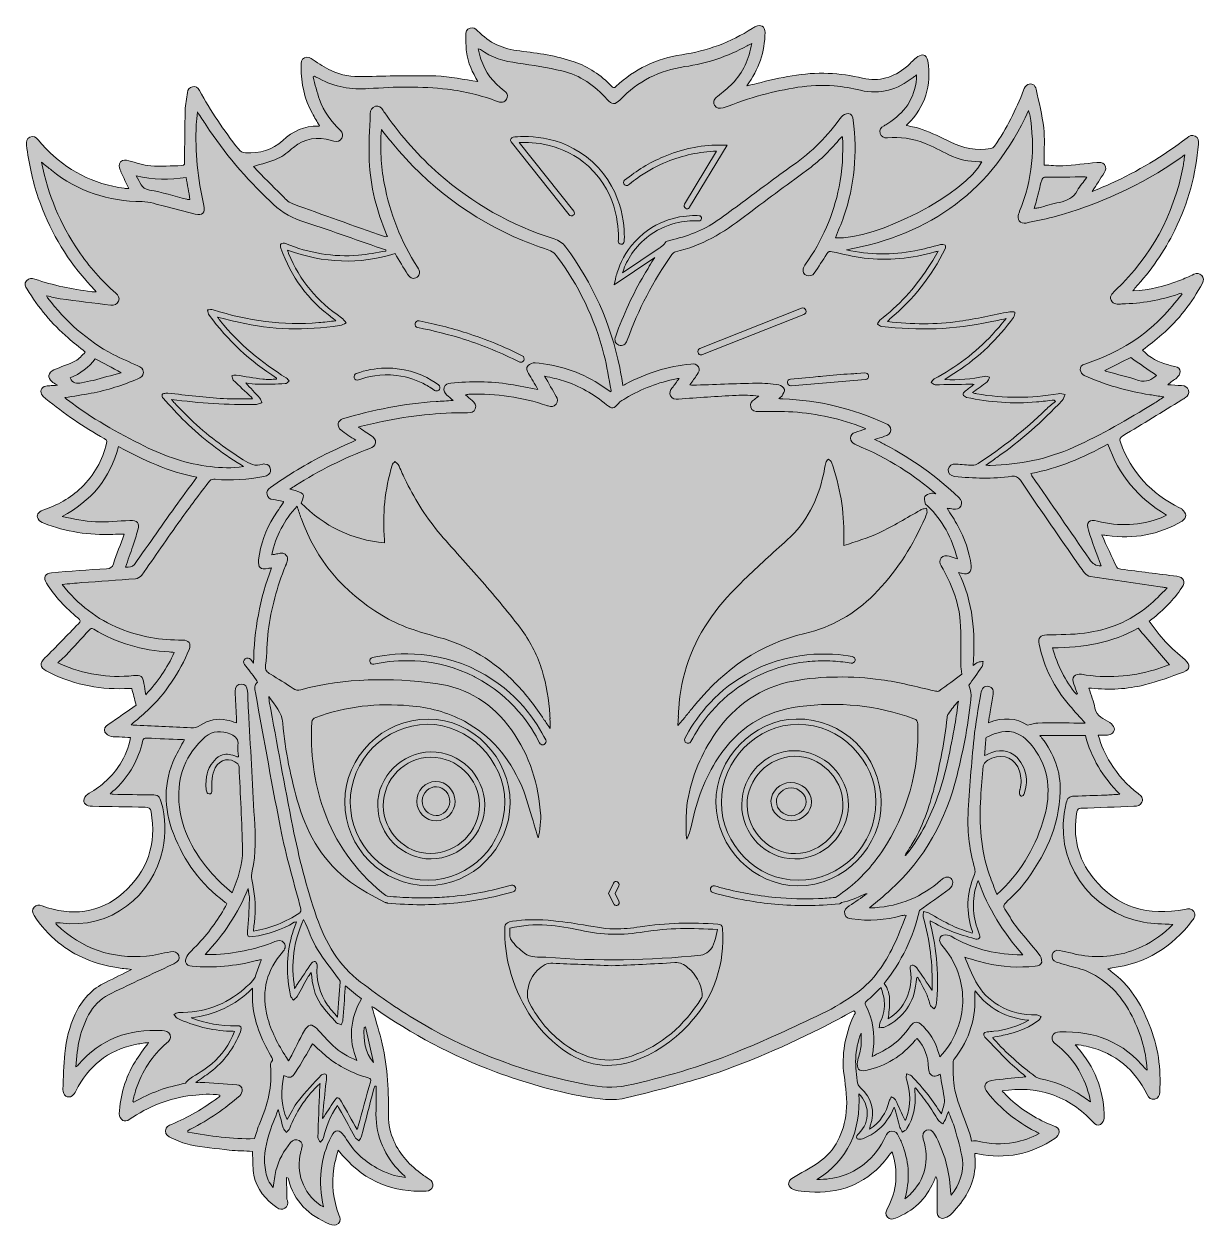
# Model space of a CAD drawing. Header units: inches. Extents: x 0.1 to 11.9, y -12 to 0.
import ezdxf

# ---------------------------------------------------------------- set-up
doc = ezdxf.new("R2010")
doc.units = ezdxf.units.IN
doc.header["$MEASUREMENT"] = 0
doc.layers.add('Layer 1', color=7, linetype='Continuous', lineweight=0)

# ---------------------------------------------------------------- blocks, each defined once
blk = doc.blocks.new('Block_1')
at = {"layer": 'Layer 1', "true_color": 0xfdd9b2, "transparency": 33554687}
h = blk.add_hatch(color=41, dxfattribs=at)
h.dxf.hatch_style = 2
edge = h.paths.add_edge_path()
edge.add_spline(control_points=[(9.126, -4.879), (9.116, -4.911), (9.101, -4.942), (9.087, -4.973), (8.965, -5.24), (8.806, -5.482), (8.598, -5.691), (8.404, -5.886), (8.176, -6.019), (7.907, -6.082), (7.457, -6.186), (7.103, -6.438), (6.813, -6.788), (6.789, -6.817), (6.766, -6.846), (6.743, -6.875), (6.743, -6.875), (6.741, -6.877), (6.741, -6.877), (6.741, -6.877), (6.737, -6.882), (6.737, -6.882), (6.73, -6.89), (6.723, -6.898), (6.717, -6.906), (6.717, -6.906), (6.708, -6.917), (6.708, -6.917), (6.708, -6.917), (6.708, -6.917), (6.708, -6.917), (6.708, -6.917), (6.681, -6.95), (6.681, -6.95), (6.681, -6.95), (6.637, -7.003), (6.637, -7.003), (6.637, -7.003), (6.639, -6.95), (6.639, -6.95), (6.639, -6.95), (6.641, -6.913), (6.641, -6.913), (6.64, -6.911), (6.64, -6.91), (6.64, -6.908), (6.641, -6.885), (6.642, -6.861), (6.644, -6.839), (6.644, -6.839), (6.644, -6.837), (6.644, -6.837), (6.655, -6.671), (6.687, -6.509), (6.742, -6.351), (6.855, -6.031), (7.058, -5.773), (7.3, -5.543), (7.441, -5.408), (7.584, -5.276), (7.729, -5.146), (7.927, -4.969), (8.036, -4.744), (8.092, -4.49), (8.101, -4.451), (8.105, -4.412), (8.115, -4.373), (8.118, -4.36), (8.132, -4.349), (8.142, -4.337), (8.152, -4.347), (8.169, -4.356), (8.174, -4.369), (8.257, -4.61), (8.301, -4.858), (8.296, -5.114), (8.296, -5.138), (8.296, -5.161), (8.296, -5.202), (8.418, -5.159), (8.538, -5.127), (8.648, -5.075), (8.791, -5.008), (8.925, -4.924), (9.063, -4.847), (9.068, -4.845), (9.073, -4.84), (9.078, -4.838), (9.093, -4.835), (9.108, -4.832), (9.124, -4.829), (9.125, -4.846), (9.131, -4.864), (9.126, -4.879)], knot_values=[0, 0, 0, 0, 1, 1, 1, 2, 2, 2, 3, 3, 3, 4, 4, 4, 5, 5, 5, 6, 6, 6, 7, 7, 7, 8, 8, 8, 9, 9, 9, 10, 10, 10, 11, 11, 11, 12, 12, 12, 13, 13, 13, 14, 14, 14, 15, 15, 15, 16, 16, 16, 17, 17, 17, 18, 18, 18, 19, 19, 19, 20, 20, 20, 21, 21, 21, 22, 22, 22, 23, 23, 23, 24, 24, 24, 25, 25, 25, 26, 26, 26, 27, 27, 27, 28, 28, 28, 29, 29, 29, 30, 30, 30, 31, 31, 31, 31], degree=3, periodic=0)
edge = h.paths.add_edge_path()
edge.add_spline(control_points=[(8.408, -6.351), (8.405, -6.37), (8.387, -6.382), (8.369, -6.379), (8.319, -6.37), (8.257, -6.361), (8.185, -6.357), (8.107, -6.355), (8.029, -6.355), (7.952, -6.361), (7.943, -6.362), (7.934, -6.363), (7.924, -6.364), (7.748, -6.383), (7.548, -6.436), (7.346, -6.553), (7.035, -6.732), (6.859, -6.983), (6.767, -7.162), (6.761, -7.174), (6.749, -7.18), (6.737, -7.18), (6.731, -7.18), (6.726, -7.179), (6.721, -7.176), (6.704, -7.168), (6.698, -7.147), (6.707, -7.131), (6.803, -6.944), (6.987, -6.682), (7.312, -6.494), (7.742, -6.245), (8.166, -6.273), (8.381, -6.312), (8.399, -6.315), (8.412, -6.333), (8.408, -6.351)], knot_values=[0, 0, 0, 0, 1, 1, 1, 2, 2, 2, 3, 3, 3, 4, 4, 4, 5, 5, 5, 6, 6, 6, 7, 7, 7, 8, 8, 8, 9, 9, 9, 10, 10, 10, 11, 11, 11, 12, 12, 12, 12], degree=3, periodic=0)
edge = h.paths.add_edge_path()
edge.add_spline(control_points=[(7.037, -8.989), (7.067, -8.991), (7.081, -9), (7.083, -9.034), (7.105, -9.387), (7.005, -9.698), (6.77, -9.964), (6.617, -10.136), (6.437, -10.269), (6.22, -10.349), (5.953, -10.448), (5.704, -10.408), (5.479, -10.239), (5.206, -10.035), (5.038, -9.759), (4.951, -9.431), (4.916, -9.3), (4.904, -9.165), (4.905, -9.029), (4.905, -9.02), (4.905, -9.004), (4.916, -8.988), (4.932, -8.966), (4.961, -8.961), (5.022, -8.955), (5.101, -8.947), (5.136, -8.946), (5.136, -8.946), (5.174, -8.945), (5.225, -8.945), (5.285, -8.946), (5.434, -8.958), (5.554, -8.975), (5.637, -8.988), (5.798, -9.013), (5.872, -9.035), (6.003, -9.036), (6.087, -9.037), (6.173, -9.03), (6.259, -9.016), (6.516, -8.974), (6.777, -8.973), (7.037, -8.989)], knot_values=[0, 0, 0, 0, 1, 1, 1, 2, 2, 2, 3, 3, 3, 4, 4, 4, 5, 5, 5, 6, 6, 6, 7, 7, 7, 8, 8, 8, 9, 9, 9, 10, 10, 10, 11, 11, 11, 12, 12, 12, 13, 13, 13, 14, 14, 14, 14], degree=3, periodic=0)
edge = h.paths.add_edge_path()
edge.add_spline(control_points=[(5.253, -7.176), (5.172, -7.013), (4.98, -6.71), (4.607, -6.517), (4.604, -6.515), (4.6, -6.514), (4.597, -6.512), (4.223, -6.322), (3.861, -6.342), (3.669, -6.374), (3.64, -6.379), (3.616, -6.384), (3.595, -6.388), (3.577, -6.393), (3.559, -6.381), (3.555, -6.363), (3.55, -6.344), (3.562, -6.326), (3.58, -6.322), (3.748, -6.285), (4.186, -6.222), (4.639, -6.457), (5.029, -6.659), (5.229, -6.975), (5.314, -7.146), (5.322, -7.162), (5.315, -7.183), (5.298, -7.191), (5.294, -7.194), (5.288, -7.195), (5.283, -7.195), (5.271, -7.195), (5.259, -7.188), (5.253, -7.176)], knot_values=[0, 0, 0, 0, 1, 1, 1, 2, 2, 2, 3, 3, 3, 4, 4, 4, 5, 5, 5, 6, 6, 6, 7, 7, 7, 8, 8, 8, 9, 9, 9, 10, 10, 10, 11, 11, 11, 11], degree=3, periodic=0)
edge = h.paths.add_edge_path()
edge.add_spline(control_points=[(5.992, -8.579), (5.998, -8.564), (6.016, -8.558), (6.031, -8.565), (6.046, -8.572), (6.052, -8.59), (6.045, -8.605), (6.045, -8.605), (6.009, -8.682), (6.009, -8.682), (6.009, -8.682), (6.047, -8.759), (6.047, -8.759), (6.054, -8.774), (6.048, -8.791), (6.034, -8.799), (6.029, -8.801), (6.025, -8.802), (6.02, -8.802), (6.01, -8.802), (5.999, -8.796), (5.994, -8.785), (5.994, -8.785), (5.942, -8.683), (5.942, -8.683), (5.942, -8.683), (5.992, -8.579), (5.992, -8.579)], knot_values=[0, 0, 0, 0, 1, 1, 1, 2, 2, 2, 3, 3, 3, 4, 4, 4, 5, 5, 5, 6, 6, 6, 7, 7, 7, 8, 8, 8, 9, 9, 9, 9], degree=3, periodic=0)
edge = h.paths.add_edge_path()
edge.add_spline(control_points=[(7.819, -6.937), (8.288, -6.931), (8.664, -7.3), (8.67, -7.771), (8.676, -8.201), (8.308, -8.608), (7.836, -8.606), (7.398, -8.604), (7.021, -8.228), (7.016, -7.773), (7.012, -7.334), (7.388, -6.942), (7.819, -6.937)], knot_values=[0, 0, 0, 0, 1, 1, 1, 2, 2, 2, 3, 3, 3, 4, 4, 4, 4], degree=3, periodic=0)
edge = h.paths.add_edge_path()
edge.add_spline(control_points=[(4.133, -8.604), (3.677, -8.603), (3.306, -8.227), (3.305, -7.765), (3.305, -7.314), (3.685, -6.936), (4.14, -6.937), (4.584, -6.937), (4.96, -7.325), (4.958, -7.78), (4.957, -8.229), (4.581, -8.605), (4.133, -8.604)], knot_values=[0, 0, 0, 0, 1, 1, 1, 2, 2, 2, 3, 3, 3, 4, 4, 4, 4], degree=3, periodic=0)
edge = h.paths.add_edge_path()
edge.add_spline(control_points=[(9.466, -6.391), (9.464, -6.247), (9.472, -6.102), (9.46, -5.959), (9.444, -5.76), (9.369, -5.578), (9.27, -5.406), (9.253, -5.378), (9.247, -5.352), (9.27, -5.325), (9.292, -5.298), (9.321, -5.3), (9.351, -5.309), (9.375, -5.317), (9.4, -5.324), (9.432, -5.334), (9.376, -5.125), (9.284, -4.951), (9.136, -4.807), (9.127, -4.798), (9.113, -4.79), (9.111, -4.779), (9.106, -4.756), (9.098, -4.727), (9.107, -4.71), (9.115, -4.694), (9.145, -4.687), (9.166, -4.68), (9.179, -4.676), (9.194, -4.681), (9.217, -4.683), (9.005, -4.504), (8.751, -4.331), (8.407, -4.189), (8.378, -4.177), (8.364, -4.157), (8.364, -4.128), (8.363, -4.097), (8.382, -4.079), (8.41, -4.07), (8.443, -4.059), (8.476, -4.048), (8.515, -4.035), (8.505, -4.028), (8.501, -4.025), (8.496, -4.023), (8.267, -3.936), (8.031, -3.881), (7.787, -3.865), (7.673, -3.858), (7.558, -3.862), (7.443, -3.861), (7.409, -3.861), (7.377, -3.855), (7.365, -3.817), (7.353, -3.781), (7.373, -3.758), (7.401, -3.739), (7.416, -3.729), (7.431, -3.718), (7.446, -3.707), (7.368, -3.698), (7.293, -3.695), (7.218, -3.699), (7.027, -3.709), (6.835, -3.723), (6.643, -3.736), (6.61, -3.739), (6.58, -3.738), (6.562, -3.705), (6.546, -3.674), (6.56, -3.648), (6.579, -3.623), (6.602, -3.595), (6.622, -3.565), (6.648, -3.53), (6.634, -3.531), (6.627, -3.531), (6.622, -3.533), (6.441, -3.569), (6.272, -3.635), (6.114, -3.728), (6.088, -3.743), (6.059, -3.757), (6.042, -3.779), (6, -3.833), (5.976, -3.839), (5.922, -3.793), (5.794, -3.686), (5.651, -3.605), (5.492, -3.553), (5.434, -3.535), (5.373, -3.524), (5.303, -3.506), (5.346, -3.582), (5.382, -3.646), (5.418, -3.71), (5.433, -3.735), (5.442, -3.759), (5.418, -3.787), (5.395, -3.815), (5.369, -3.816), (5.339, -3.805), (5.335, -3.803), (5.331, -3.803), (5.327, -3.801), (5.077, -3.717), (4.819, -3.682), (4.555, -3.687), (4.542, -3.688), (4.53, -3.691), (4.512, -3.694), (4.538, -3.717), (4.557, -3.734), (4.577, -3.75), (4.603, -3.772), (4.624, -3.796), (4.61, -3.833), (4.597, -3.868), (4.566, -3.873), (4.533, -3.873), (4.245, -3.871), (3.96, -3.903), (3.678, -3.96), (3.601, -3.976), (3.525, -3.996), (3.439, -4.016), (3.49, -4.05), (3.53, -4.079), (3.572, -4.105), (3.598, -4.121), (3.616, -4.14), (3.611, -4.173), (3.606, -4.204), (3.586, -4.22), (3.556, -4.23), (3.294, -4.326), (3.046, -4.452), (2.81, -4.601), (2.793, -4.612), (2.777, -4.625), (2.756, -4.639), (2.909, -4.679), (2.91, -4.681), (2.868, -4.777), (3.097, -5.009), (3.373, -5.143), (3.702, -5.175), (3.702, -5.16), (3.702, -5.153), (3.702, -5.146), (3.679, -4.891), (3.705, -4.641), (3.779, -4.396), (3.782, -4.383), (3.795, -4.373), (3.804, -4.362), (3.815, -4.371), (3.832, -4.379), (3.838, -4.391), (3.862, -4.438), (3.882, -4.486), (3.905, -4.533), (3.996, -4.72), (4.102, -4.9), (4.236, -5.06), (4.379, -5.231), (4.533, -5.393), (4.678, -5.563), (4.815, -5.723), (4.954, -5.881), (5.078, -6.051), (5.169, -6.176), (5.234, -6.311), (5.278, -6.453), (5.322, -6.595), (5.346, -6.743), (5.356, -6.896), (5.356, -6.896), (5.356, -6.897), (5.356, -6.897), (5.357, -6.907), (5.357, -6.917), (5.358, -6.927), (5.358, -6.93), (5.358, -6.933), (5.357, -6.935), (5.357, -6.935), (5.358, -6.966), (5.358, -6.966), (5.358, -6.966), (5.36, -7.033), (5.36, -7.033), (5.351, -7.02), (5.338, -7.002), (5.327, -6.986), (5.315, -6.969), (5.304, -6.953), (5.3, -6.947), (5.3, -6.947), (5.299, -6.947), (5.299, -6.946), (5.299, -6.946), (5.298, -6.945), (5.298, -6.945), (5.298, -6.944), (5.297, -6.944), (5.297, -6.944), (5.212, -6.815), (5.12, -6.692), (5.013, -6.581), (4.798, -6.357), (4.545, -6.201), (4.245, -6.12), (4.047, -6.067), (3.852, -6.007), (3.674, -5.899), (3.293, -5.667), (3.018, -5.35), (2.868, -4.928), (2.854, -4.889), (2.842, -4.851), (2.827, -4.807), (2.699, -4.949), (2.612, -5.104), (2.575, -5.296), (2.596, -5.291), (2.609, -5.289), (2.621, -5.286), (2.655, -5.279), (2.69, -5.265), (2.718, -5.3), (2.746, -5.332), (2.728, -5.363), (2.716, -5.395), (2.714, -5.399), (2.713, -5.403), (2.711, -5.406), (2.626, -5.616), (2.567, -5.832), (2.539, -6.056), (2.525, -6.17), (2.527, -6.285), (2.512, -6.398), (2.505, -6.449), (2.525, -6.468), (2.561, -6.489), (2.638, -6.535), (2.713, -6.582), (2.787, -6.631), (2.813, -6.649), (2.837, -6.652), (2.866, -6.644), (3.311, -6.526), (3.762, -6.522), (4.214, -6.582), (4.532, -6.624), (4.785, -6.785), (4.972, -7.046), (5.156, -7.303), (5.243, -7.594), (5.264, -7.906), (5.268, -7.969), (5.247, -8.116), (5.239, -8.125), (5.229, -8.117), (5.137, -7.749), (5.067, -7.593), (4.946, -7.322), (4.765, -7.104), (4.501, -6.96), (4.33, -6.867), (4.143, -6.82), (3.95, -6.804), (3.631, -6.778), (3.318, -6.807), (3.016, -6.921), (2.992, -6.93), (2.977, -6.94), (2.976, -6.97), (2.957, -7.271), (2.993, -7.564), (3.094, -7.847), (3.21, -8.175), (3.406, -8.45), (3.675, -8.672), (3.692, -8.686), (3.709, -8.7), (3.728, -8.709), (3.729, -8.709), (3.731, -8.709), (3.732, -8.709), (3.813, -8.718), (3.894, -8.723), (3.976, -8.725), (4.035, -8.727), (4.095, -8.727), (4.154, -8.725), (4.22, -8.724), (4.285, -8.72), (4.35, -8.715), (4.56, -8.697), (4.769, -8.658), (4.971, -8.6), (4.989, -8.595), (5.008, -8.606), (5.013, -8.624), (5.018, -8.642), (5.008, -8.661), (4.99, -8.666), (4.783, -8.725), (4.57, -8.764), (4.356, -8.782), (4.261, -8.79), (4.164, -8.795), (4.068, -8.795), (3.956, -8.795), (3.844, -8.789), (3.733, -8.778), (3.73, -8.778), (3.728, -8.777), (3.725, -8.777), (3.721, -8.777), (3.718, -8.776), (3.715, -8.774), (3.71, -8.773), (3.705, -8.771), (3.701, -8.769), (3.586, -8.706), (3.467, -8.646), (3.362, -8.569), (3.099, -8.374), (2.936, -8.109), (2.844, -7.798), (2.765, -7.53), (2.707, -7.257), (2.684, -6.979), (2.674, -6.869), (2.609, -6.801), (2.545, -6.713), (2.547, -6.738), (2.547, -6.751), (2.549, -6.763), (2.627, -7.181), (2.702, -7.6), (2.785, -8.018), (2.845, -8.323), (2.921, -8.624), (3.023, -8.918), (3.111, -9.175), (3.245, -9.404), (3.463, -9.569), (3.66, -9.718), (3.864, -9.86), (4.077, -9.984), (4.591, -10.285), (5.145, -10.486), (5.731, -10.595), (5.861, -10.619), (5.992, -10.632), (6.123, -10.604), (6.495, -10.522), (6.861, -10.418), (7.213, -10.273), (7.503, -10.154), (7.79, -10.023), (8.074, -9.887), (8.201, -9.827), (8.322, -9.751), (8.435, -9.668), (8.595, -9.55), (8.705, -9.387), (8.791, -9.21), (8.839, -9.111), (8.877, -9.006), (8.92, -8.903), (8.907, -8.899), (8.904, -8.897), (8.901, -8.898), (8.893, -8.9), (8.885, -8.902), (8.877, -8.904), (8.712, -8.949), (8.546, -8.962), (8.377, -8.936), (8.345, -8.931), (8.314, -8.926), (8.305, -8.889), (8.295, -8.849), (8.318, -8.827), (8.35, -8.807), (8.41, -8.768), (8.469, -8.726), (8.529, -8.685), (8.517, -8.683), (8.508, -8.687), (8.5, -8.691), (8.427, -8.727), (8.352, -8.756), (8.274, -8.772), (8.269, -8.78), (8.26, -8.786), (8.25, -8.787), (8.036, -8.808), (7.819, -8.809), (7.606, -8.789), (7.51, -8.781), (7.415, -8.768), (7.32, -8.751), (7.207, -8.73), (7.095, -8.704), (6.985, -8.673), (6.967, -8.667), (6.957, -8.649), (6.962, -8.63), (6.967, -8.612), (6.986, -8.602), (7.004, -8.607), (7.02, -8.612), (7.036, -8.616), (7.052, -8.621), (7.235, -8.67), (7.423, -8.704), (7.612, -8.722), (7.755, -8.735), (7.899, -8.739), (8.043, -8.733), (8.099, -8.731), (8.156, -8.727), (8.212, -8.722), (8.212, -8.722), (8.213, -8.721), (8.214, -8.721), (8.398, -8.6), (8.553, -8.448), (8.675, -8.265), (8.933, -7.879), (9.052, -7.453), (9.036, -6.989), (9.035, -6.96), (9.027, -6.945), (8.997, -6.934), (8.626, -6.797), (8.243, -6.763), (7.853, -6.812), (7.504, -6.856), (7.231, -7.03), (7.038, -7.327), (6.906, -7.528), (6.824, -7.75), (6.776, -7.985), (6.768, -8.026), (6.735, -8.13), (6.725, -8.14), (6.718, -8.13), (6.713, -7.863), (6.732, -7.757), (6.778, -7.509), (6.871, -7.279), (7.016, -7.073), (7.207, -6.8), (7.463, -6.617), (7.794, -6.557), (8.084, -6.505), (8.378, -6.506), (8.669, -6.544), (8.848, -6.567), (9.023, -6.617), (9.2, -6.654), (9.215, -6.657), (9.237, -6.665), (9.247, -6.657), (9.328, -6.601), (9.406, -6.541), (9.476, -6.489), (9.472, -6.45), (9.467, -6.421), (9.466, -6.391)], knot_values=[0, 0, 0, 0, 1, 1, 1, 2, 2, 2, 3, 3, 3, 4, 4, 4, 5, 5, 5, 6, 6, 6, 7, 7, 7, 8, 8, 8, 9, 9, 9, 10, 10, 10, 11, 11, 11, 12, 12, 12, 13, 13, 13, 14, 14, 14, 15, 15, 15, 16, 16, 16, 17, 17, 17, 18, 18, 18, 19, 19, 19, 20, 20, 20, 21, 21, 21, 22, 22, 22, 23, 23, 23, 24, 24, 24, 25, 25, 25, 26, 26, 26, 27, 27, 27, 28, 28, 28, 29, 29, 29, 30, 30, 30, 31, 31, 31, 32, 32, 32, 33, 33, 33, 34, 34, 34, 35, 35, 35, 36, 36, 36, 37, 37, 37, 38, 38, 38, 39, 39, 39, 40, 40, 40, 41, 41, 41, 42, 42, 42, 43, 43, 43, 44, 44, 44, 45, 45, 45, 46, 46, 46, 47, 47, 47, 48, 48, 48, 49, 49, 49, 50, 50, 50, 51, 51, 51, 52, 52, 52, 53, 53, 53, 54, 54, 54, 55, 55, 55, 56, 56, 56, 57, 57, 57, 58, 58, 58, 59, 59, 59, 60, 60, 60, 61, 61, 61, 62, 62, 62, 63, 63, 63, 64, 64, 64, 65, 65, 65, 66, 66, 66, 67, 67, 67, 68, 68, 68, 69, 69, 69, 70, 70, 70, 71, 71, 71, 72, 72, 72, 73, 73, 73, 74, 74, 74, 75, 75, 75, 76, 76, 76, 77, 77, 77, 78, 78, 78, 79, 79, 79, 80, 80, 80, 81, 81, 81, 82, 82, 82, 83, 83, 83, 84, 84, 84, 85, 85, 85, 86, 86, 86, 87, 87, 87, 88, 88, 88, 89, 89, 89, 90, 90, 90, 91, 91, 91, 92, 92, 92, 93, 93, 93, 94, 94, 94, 95, 95, 95, 96, 96, 96, 97, 97, 97, 98, 98, 98, 99, 99, 99, 100, 100, 100, 101, 101, 101, 102, 102, 102, 103, 103, 103, 104, 104, 104, 105, 105, 105, 106, 106, 106, 107, 107, 107, 108, 108, 108, 109, 109, 109, 110, 110, 110, 111, 111, 111, 112, 112, 112, 113, 113, 113, 114, 114, 114, 115, 115, 115, 116, 116, 116, 117, 117, 117, 118, 118, 118, 119, 119, 119, 120, 120, 120, 121, 121, 121, 122, 122, 122, 123, 123, 123, 124, 124, 124, 125, 125, 125, 126, 126, 126, 127, 127, 127, 128, 128, 128, 129, 129, 129, 130, 130, 130, 131, 131, 131, 132, 132, 132, 133, 133, 133, 134, 134, 134, 135, 135, 135, 136, 136, 136, 137, 137, 137, 138, 138, 138, 139, 139, 139, 140, 140, 140, 141, 141, 141, 142, 142, 142, 143, 143, 143, 144, 144, 144, 145, 145, 145, 146, 146, 146, 147, 147, 147, 148, 148, 148, 149, 149, 149, 150, 150, 150, 151, 151, 151, 152, 152, 152, 153, 153, 153, 154, 154, 154, 155, 155, 155, 156, 156, 156, 157, 157, 157, 158, 158, 158, 159, 159, 159, 159], degree=3, periodic=0)
h = blk.add_hatch(color=41, dxfattribs=at)
h.dxf.hatch_style = 2
edge = h.paths.add_edge_path()
edge.add_spline(control_points=[(2.281, -8.249), (2.284, -8.394), (2.236, -8.532), (2.177, -8.677), (2.107, -8.61), (2.036, -8.553), (1.977, -8.486), (1.797, -8.279), (1.664, -8.046), (1.645, -7.767), (1.628, -7.511), (1.713, -7.288), (1.909, -7.116), (1.984, -7.051), (2.071, -7.051), (2.164, -7.089), (2.219, -7.111), (2.241, -7.141), (2.236, -7.199), (2.232, -7.235), (2.239, -7.273), (2.241, -7.309), (2.241, -7.31), (2.239, -7.312), (2.238, -7.315), (2.234, -7.315), (2.228, -7.317), (2.224, -7.315), (2.169, -7.288), (2.122, -7.284), (2.082, -7.295), (2.019, -7.312), (1.97, -7.385), (1.948, -7.427), (1.948, -7.427), (1.905, -7.507), (1.919, -7.645), (1.92, -7.658), (1.923, -7.674), (1.936, -7.682), (1.943, -7.687), (1.954, -7.689), (1.962, -7.685), (1.977, -7.676), (1.975, -7.647), (1.974, -7.636), (1.971, -7.589), (1.976, -7.487), (2.009, -7.426), (2.057, -7.335), (2.157, -7.317), (2.233, -7.386), (2.24, -7.392), (2.246, -7.404), (2.247, -7.414), (2.259, -7.692), (2.276, -7.97), (2.281, -8.249)], knot_values=[0, 0, 0, 0, 1, 1, 1, 2, 2, 2, 3, 3, 3, 4, 4, 4, 5, 5, 5, 6, 6, 6, 7, 7, 7, 8, 8, 8, 9, 9, 9, 10, 10, 10, 11, 11, 11, 12, 12, 12, 13, 13, 13, 14, 14, 14, 15, 15, 15, 16, 16, 16, 17, 17, 17, 18, 18, 18, 19, 19, 19, 19], degree=3, periodic=0)
h = blk.add_hatch(color=41, dxfattribs=at)
h.dxf.hatch_style = 2
edge = h.paths.add_edge_path()
edge.add_spline(control_points=[(10.287, -7.966), (10.199, -8.243), (10.056, -8.487), (9.827, -8.691), (9.801, -8.623), (9.775, -8.561), (9.753, -8.498), (9.666, -8.246), (9.65, -7.986), (9.665, -7.723), (9.672, -7.617), (9.68, -7.512), (9.691, -7.406), (9.693, -7.389), (9.708, -7.37), (9.722, -7.358), (9.738, -7.345), (9.759, -7.337), (9.778, -7.329), (9.902, -7.279), (10.013, -7.333), (10.053, -7.46), (10.072, -7.52), (10.073, -7.579), (10.059, -7.64), (10.058, -7.64), (10.053, -7.654), (10.052, -7.673), (10.051, -7.683), (10.051, -7.689), (10.055, -7.695), (10.059, -7.702), (10.064, -7.706), (10.068, -7.708), (10.073, -7.708), (10.082, -7.709), (10.089, -7.703), (10.097, -7.698), (10.099, -7.689), (10.1, -7.684), (10.127, -7.586), (10.123, -7.538), (10.123, -7.538), (10.121, -7.507), (10.114, -7.475), (10.103, -7.444), (10.09, -7.41), (10.072, -7.377), (10.051, -7.348), (9.986, -7.262), (9.879, -7.233), (9.778, -7.271), (9.754, -7.28), (9.731, -7.291), (9.703, -7.302), (9.708, -7.242), (9.713, -7.186), (9.718, -7.13), (9.718, -7.125), (9.723, -7.119), (9.727, -7.117), (9.825, -7.074), (9.924, -7.034), (10.032, -7.084), (10.113, -7.121), (10.17, -7.185), (10.218, -7.258), (10.366, -7.482), (10.364, -7.721), (10.287, -7.966)], knot_values=[0, 0, 0, 0, 1, 1, 1, 2, 2, 2, 3, 3, 3, 4, 4, 4, 5, 5, 5, 6, 6, 6, 7, 7, 7, 8, 8, 8, 9, 9, 9, 10, 10, 10, 11, 11, 11, 12, 12, 12, 13, 13, 13, 14, 14, 14, 15, 15, 15, 16, 16, 16, 17, 17, 17, 18, 18, 18, 19, 19, 19, 20, 20, 20, 21, 21, 21, 22, 22, 22, 23, 23, 23, 23], degree=3, periodic=0)
at = {"layer": 'Layer 1'}
for points, knots in [([(9.466, -6.391), (9.464, -6.247), (9.472, -6.102), (9.46, -5.959), (9.444, -5.76), (9.369, -5.578), (9.27, -5.406), (9.253, -5.378), (9.247, -5.352), (9.27, -5.325), (9.292, -5.298), (9.321, -5.3), (9.351, -5.309), (9.375, -5.317), (9.4, -5.324), (9.432, -5.334), (9.376, -5.125), (9.284, -4.951), (9.136, -4.807), (9.127, -4.798), (9.113, -4.79), (9.111, -4.779), (9.106, -4.756), (9.098, -4.727), (9.107, -4.71), (9.115, -4.694), (9.145, -4.687), (9.166, -4.68), (9.179, -4.676), (9.194, -4.681), (9.217, -4.683), (9.005, -4.504), (8.751, -4.331), (8.407, -4.189), (8.378, -4.177), (8.364, -4.157), (8.364, -4.128), (8.363, -4.097), (8.382, -4.079), (8.41, -4.07), (8.443, -4.059), (8.476, -4.048), (8.515, -4.035), (8.505, -4.028), (8.501, -4.025), (8.496, -4.023), (8.267, -3.936), (8.031, -3.881), (7.787, -3.865), (7.673, -3.858), (7.558, -3.862), (7.443, -3.861), (7.409, -3.861), (7.377, -3.855), (7.365, -3.817), (7.353, -3.781), (7.373, -3.758), (7.401, -3.739), (7.416, -3.729), (7.431, -3.718), (7.446, -3.707), (7.368, -3.698), (7.293, -3.695), (7.218, -3.699), (7.027, -3.709), (6.835, -3.723), (6.643, -3.736), (6.61, -3.739), (6.58, -3.738), (6.562, -3.705), (6.546, -3.674), (6.56, -3.648), (6.579, -3.623), (6.602, -3.595), (6.622, -3.565), (6.648, -3.53), (6.634, -3.531), (6.627, -3.531), (6.622, -3.533), (6.441, -3.569), (6.272, -3.635), (6.114, -3.728), (6.088, -3.743), (6.059, -3.757), (6.042, -3.779), (6, -3.833), (5.976, -3.839), (5.922, -3.793), (5.794, -3.686), (5.651, -3.605), (5.492, -3.553), (5.434, -3.535), (5.373, -3.524), (5.303, -3.506), (5.346, -3.582), (5.382, -3.646), (5.418, -3.71), (5.433, -3.735), (5.442, -3.759), (5.418, -3.787), (5.395, -3.815), (5.369, -3.816), (5.339, -3.805), (5.335, -3.803), (5.331, -3.803), (5.327, -3.801), (5.077, -3.717), (4.819, -3.682), (4.555, -3.687), (4.542, -3.688), (4.53, -3.691), (4.512, -3.694), (4.538, -3.717), (4.557, -3.734), (4.577, -3.75), (4.603, -3.772), (4.624, -3.796), (4.61, -3.833), (4.597, -3.868), (4.566, -3.873), (4.533, -3.873), (4.245, -3.871), (3.96, -3.903), (3.678, -3.96), (3.601, -3.976), (3.525, -3.996), (3.439, -4.016), (3.49, -4.05), (3.53, -4.079), (3.572, -4.105), (3.598, -4.121), (3.616, -4.14), (3.611, -4.173), (3.606, -4.204), (3.586, -4.22), (3.556, -4.23), (3.294, -4.326), (3.046, -4.452), (2.81, -4.601), (2.793, -4.612), (2.777, -4.625), (2.756, -4.639), (2.909, -4.679), (2.91, -4.681), (2.868, -4.777), (3.097, -5.009), (3.373, -5.143), (3.702, -5.175), (3.702, -5.16), (3.702, -5.153), (3.702, -5.146), (3.679, -4.891), (3.705, -4.641), (3.779, -4.396), (3.782, -4.383), (3.795, -4.373), (3.804, -4.362), (3.815, -4.371), (3.832, -4.379), (3.838, -4.391), (3.862, -4.438), (3.882, -4.486), (3.905, -4.533), (3.996, -4.72), (4.102, -4.9), (4.236, -5.06), (4.379, -5.231), (4.533, -5.393), (4.678, -5.563), (4.815, -5.723), (4.954, -5.881), (5.078, -6.051), (5.169, -6.176), (5.234, -6.311), (5.278, -6.453), (5.322, -6.595), (5.346, -6.743), (5.356, -6.896), (5.356, -6.896), (5.356, -6.897), (5.356, -6.897), (5.357, -6.907), (5.357, -6.917), (5.358, -6.927), (5.358, -6.93), (5.358, -6.933), (5.357, -6.935), (5.357, -6.935), (5.358, -6.966), (5.358, -6.966), (5.358, -6.966), (5.36, -7.033), (5.36, -7.033), (5.351, -7.02), (5.338, -7.002), (5.327, -6.986), (5.315, -6.969), (5.304, -6.953), (5.3, -6.947), (5.3, -6.947), (5.299, -6.947), (5.299, -6.946), (5.299, -6.946), (5.298, -6.945), (5.298, -6.945), (5.298, -6.944), (5.297, -6.944), (5.297, -6.944), (5.212, -6.815), (5.12, -6.692), (5.013, -6.581), (4.798, -6.357), (4.545, -6.201), (4.245, -6.12), (4.047, -6.067), (3.852, -6.007), (3.674, -5.899), (3.293, -5.667), (3.018, -5.35), (2.868, -4.928), (2.854, -4.889), (2.842, -4.851), (2.827, -4.807), (2.699, -4.949), (2.612, -5.104), (2.575, -5.296), (2.596, -5.291), (2.609, -5.289), (2.621, -5.286), (2.655, -5.279), (2.69, -5.265), (2.718, -5.3), (2.746, -5.332), (2.728, -5.363), (2.716, -5.395), (2.714, -5.399), (2.713, -5.403), (2.711, -5.406), (2.626, -5.616), (2.567, -5.832), (2.539, -6.056), (2.525, -6.17), (2.527, -6.285), (2.512, -6.398), (2.505, -6.449), (2.525, -6.468), (2.561, -6.489), (2.638, -6.535), (2.713, -6.582), (2.787, -6.631), (2.813, -6.649), (2.837, -6.652), (2.866, -6.644), (3.311, -6.526), (3.762, -6.522), (4.214, -6.582), (4.532, -6.624), (4.785, -6.785), (4.972, -7.046), (5.156, -7.303), (5.243, -7.594), (5.264, -7.906), (5.268, -7.969), (5.247, -8.116), (5.239, -8.125), (5.229, -8.117), (5.137, -7.749), (5.067, -7.593), (4.946, -7.322), (4.765, -7.104), (4.501, -6.96), (4.33, -6.867), (4.143, -6.82), (3.95, -6.804), (3.631, -6.778), (3.318, -6.807), (3.016, -6.921), (2.992, -6.93), (2.977, -6.94), (2.976, -6.97), (2.957, -7.271), (2.993, -7.564), (3.094, -7.847), (3.21, -8.175), (3.406, -8.45), (3.675, -8.672), (3.692, -8.686), (3.709, -8.7), (3.728, -8.709), (3.729, -8.709), (3.731, -8.709), (3.732, -8.709), (3.813, -8.718), (3.894, -8.723), (3.976, -8.725), (4.035, -8.727), (4.095, -8.727), (4.154, -8.725), (4.22, -8.724), (4.285, -8.72), (4.35, -8.715), (4.56, -8.697), (4.769, -8.658), (4.971, -8.6), (4.989, -8.595), (5.008, -8.606), (5.013, -8.624), (5.018, -8.642), (5.008, -8.661), (4.99, -8.666), (4.783, -8.725), (4.57, -8.764), (4.356, -8.782), (4.261, -8.79), (4.164, -8.795), (4.068, -8.795), (3.956, -8.795), (3.844, -8.789), (3.733, -8.778), (3.73, -8.778), (3.728, -8.777), (3.725, -8.777), (3.721, -8.777), (3.718, -8.776), (3.715, -8.774), (3.71, -8.773), (3.705, -8.771), (3.701, -8.769), (3.586, -8.706), (3.467, -8.646), (3.362, -8.569), (3.099, -8.374), (2.936, -8.109), (2.844, -7.798), (2.765, -7.53), (2.707, -7.257), (2.684, -6.979), (2.674, -6.869), (2.609, -6.801), (2.545, -6.713), (2.547, -6.738), (2.547, -6.751), (2.549, -6.763), (2.627, -7.181), (2.702, -7.6), (2.785, -8.018), (2.845, -8.323), (2.921, -8.624), (3.023, -8.918), (3.111, -9.175), (3.245, -9.404), (3.463, -9.569), (3.66, -9.718), (3.864, -9.86), (4.077, -9.984), (4.591, -10.285), (5.145, -10.486), (5.731, -10.595), (5.861, -10.619), (5.992, -10.632), (6.123, -10.604), (6.495, -10.522), (6.861, -10.418), (7.213, -10.273), (7.503, -10.154), (7.79, -10.023), (8.074, -9.887), (8.201, -9.827), (8.322, -9.751), (8.435, -9.668), (8.595, -9.55), (8.705, -9.387), (8.791, -9.21), (8.839, -9.111), (8.877, -9.006), (8.92, -8.903), (8.907, -8.899), (8.904, -8.897), (8.901, -8.898), (8.893, -8.9), (8.885, -8.902), (8.877, -8.904), (8.712, -8.949), (8.546, -8.962), (8.377, -8.936), (8.345, -8.931), (8.314, -8.926), (8.305, -8.889), (8.295, -8.849), (8.318, -8.827), (8.35, -8.807), (8.41, -8.768), (8.469, -8.726), (8.529, -8.685), (8.517, -8.683), (8.508, -8.687), (8.5, -8.691), (8.427, -8.727), (8.352, -8.756), (8.274, -8.772), (8.269, -8.78), (8.26, -8.786), (8.25, -8.787), (8.036, -8.808), (7.819, -8.809), (7.606, -8.789), (7.51, -8.781), (7.415, -8.768), (7.32, -8.751), (7.207, -8.73), (7.095, -8.704), (6.985, -8.673), (6.967, -8.667), (6.957, -8.649), (6.962, -8.63), (6.967, -8.612), (6.986, -8.602), (7.004, -8.607), (7.02, -8.612), (7.036, -8.616), (7.052, -8.621), (7.235, -8.67), (7.423, -8.704), (7.612, -8.722), (7.755, -8.735), (7.899, -8.739), (8.043, -8.733), (8.099, -8.731), (8.156, -8.727), (8.212, -8.722), (8.212, -8.722), (8.213, -8.721), (8.214, -8.721), (8.398, -8.6), (8.553, -8.448), (8.675, -8.265), (8.933, -7.879), (9.052, -7.453), (9.036, -6.989), (9.035, -6.96), (9.027, -6.945), (8.997, -6.934), (8.626, -6.797), (8.243, -6.763), (7.853, -6.812), (7.504, -6.856), (7.231, -7.03), (7.038, -7.327), (6.906, -7.528), (6.824, -7.75), (6.776, -7.985), (6.768, -8.026), (6.735, -8.13), (6.725, -8.14), (6.718, -8.13), (6.713, -7.863), (6.732, -7.757), (6.778, -7.509), (6.871, -7.279), (7.016, -7.073), (7.207, -6.8), (7.463, -6.617), (7.794, -6.557), (8.084, -6.505), (8.378, -6.506), (8.669, -6.544), (8.848, -6.567), (9.023, -6.617), (9.2, -6.654), (9.215, -6.657), (9.237, -6.665), (9.247, -6.657), (9.328, -6.601), (9.406, -6.541), (9.476, -6.489), (9.472, -6.45), (9.467, -6.421), (9.466, -6.391)], [0, 0, 0, 0, 1, 1, 1, 2, 2, 2, 3, 3, 3, 4, 4, 4, 5, 5, 5, 6, 6, 6, 7, 7, 7, 8, 8, 8, 9, 9, 9, 10, 10, 10, 11, 11, 11, 12, 12, 12, 13, 13, 13, 14, 14, 14, 15, 15, 15, 16, 16, 16, 17, 17, 17, 18, 18, 18, 19, 19, 19, 20, 20, 20, 21, 21, 21, 22, 22, 22, 23, 23, 23, 24, 24, 24, 25, 25, 25, 26, 26, 26, 27, 27, 27, 28, 28, 28, 29, 29, 29, 30, 30, 30, 31, 31, 31, 32, 32, 32, 33, 33, 33, 34, 34, 34, 35, 35, 35, 36, 36, 36, 37, 37, 37, 38, 38, 38, 39, 39, 39, 40, 40, 40, 41, 41, 41, 42, 42, 42, 43, 43, 43, 44, 44, 44, 45, 45, 45, 46, 46, 46, 47, 47, 47, 48, 48, 48, 49, 49, 49, 50, 50, 50, 51, 51, 51, 52, 52, 52, 53, 53, 53, 54, 54, 54, 55, 55, 55, 56, 56, 56, 57, 57, 57, 58, 58, 58, 59, 59, 59, 60, 60, 60, 61, 61, 61, 62, 62, 62, 63, 63, 63, 64, 64, 64, 65, 65, 65, 66, 66, 66, 67, 67, 67, 68, 68, 68, 69, 69, 69, 70, 70, 70, 71, 71, 71, 72, 72, 72, 73, 73, 73, 74, 74, 74, 75, 75, 75, 76, 76, 76, 77, 77, 77, 78, 78, 78, 79, 79, 79, 80, 80, 80, 81, 81, 81, 82, 82, 82, 83, 83, 83, 84, 84, 84, 85, 85, 85, 86, 86, 86, 87, 87, 87, 88, 88, 88, 89, 89, 89, 90, 90, 90, 91, 91, 91, 92, 92, 92, 93, 93, 93, 94, 94, 94, 95, 95, 95, 96, 96, 96, 97, 97, 97, 98, 98, 98, 99, 99, 99, 100, 100, 100, 101, 101, 101, 102, 102, 102, 103, 103, 103, 104, 104, 104, 105, 105, 105, 106, 106, 106, 107, 107, 107, 108, 108, 108, 109, 109, 109, 110, 110, 110, 111, 111, 111, 112, 112, 112, 113, 113, 113, 114, 114, 114, 115, 115, 115, 116, 116, 116, 117, 117, 117, 118, 118, 118, 119, 119, 119, 120, 120, 120, 121, 121, 121, 122, 122, 122, 123, 123, 123, 124, 124, 124, 125, 125, 125, 126, 126, 126, 127, 127, 127, 128, 128, 128, 129, 129, 129, 130, 130, 130, 131, 131, 131, 132, 132, 132, 133, 133, 133, 134, 134, 134, 135, 135, 135, 136, 136, 136, 137, 137, 137, 138, 138, 138, 139, 139, 139, 140, 140, 140, 141, 141, 141, 142, 142, 142, 143, 143, 143, 144, 144, 144, 145, 145, 145, 146, 146, 146, 147, 147, 147, 148, 148, 148, 149, 149, 149, 150, 150, 150, 151, 151, 151, 152, 152, 152, 153, 153, 153, 154, 154, 154, 155, 155, 155, 156, 156, 156, 157, 157, 157, 158, 158, 158, 159, 159, 159, 159]), ([(9.126, -4.879), (9.116, -4.911), (9.101, -4.942), (9.087, -4.973), (8.965, -5.24), (8.806, -5.482), (8.598, -5.691), (8.404, -5.886), (8.176, -6.019), (7.907, -6.082), (7.457, -6.186), (7.103, -6.438), (6.813, -6.788), (6.789, -6.817), (6.766, -6.846), (6.743, -6.875), (6.743, -6.875), (6.741, -6.877), (6.741, -6.877), (6.741, -6.877), (6.737, -6.882), (6.737, -6.882), (6.73, -6.89), (6.723, -6.898), (6.717, -6.906), (6.717, -6.906), (6.708, -6.917), (6.708, -6.917), (6.708, -6.917), (6.708, -6.917), (6.708, -6.917), (6.708, -6.917), (6.681, -6.95), (6.681, -6.95), (6.681, -6.95), (6.637, -7.003), (6.637, -7.003), (6.637, -7.003), (6.639, -6.95), (6.639, -6.95), (6.639, -6.95), (6.641, -6.913), (6.641, -6.913), (6.64, -6.911), (6.64, -6.91), (6.64, -6.908), (6.641, -6.885), (6.642, -6.861), (6.644, -6.839), (6.644, -6.839), (6.644, -6.837), (6.644, -6.837), (6.655, -6.671), (6.687, -6.509), (6.742, -6.351), (6.855, -6.031), (7.058, -5.773), (7.3, -5.543), (7.441, -5.408), (7.584, -5.276), (7.729, -5.146), (7.927, -4.969), (8.036, -4.744), (8.092, -4.49), (8.101, -4.451), (8.105, -4.412), (8.115, -4.373), (8.118, -4.36), (8.132, -4.349), (8.142, -4.337), (8.152, -4.347), (8.169, -4.356), (8.174, -4.369), (8.257, -4.61), (8.301, -4.858), (8.296, -5.114), (8.296, -5.138), (8.296, -5.161), (8.296, -5.202), (8.418, -5.159), (8.538, -5.127), (8.648, -5.075), (8.791, -5.008), (8.925, -4.924), (9.063, -4.847), (9.068, -4.845), (9.073, -4.84), (9.078, -4.838), (9.093, -4.835), (9.108, -4.832), (9.124, -4.829), (9.125, -4.846), (9.131, -4.864), (9.126, -4.879)], [0, 0, 0, 0, 1, 1, 1, 2, 2, 2, 3, 3, 3, 4, 4, 4, 5, 5, 5, 6, 6, 6, 7, 7, 7, 8, 8, 8, 9, 9, 9, 10, 10, 10, 11, 11, 11, 12, 12, 12, 13, 13, 13, 14, 14, 14, 15, 15, 15, 16, 16, 16, 17, 17, 17, 18, 18, 18, 19, 19, 19, 20, 20, 20, 21, 21, 21, 22, 22, 22, 23, 23, 23, 24, 24, 24, 25, 25, 25, 26, 26, 26, 27, 27, 27, 28, 28, 28, 29, 29, 29, 30, 30, 30, 31, 31, 31, 31]), ([(5.253, -7.176), (5.172, -7.013), (4.98, -6.71), (4.607, -6.517), (4.604, -6.515), (4.6, -6.514), (4.597, -6.512), (4.223, -6.322), (3.861, -6.342), (3.669, -6.374), (3.64, -6.379), (3.616, -6.384), (3.595, -6.388), (3.577, -6.393), (3.559, -6.381), (3.555, -6.363), (3.55, -6.344), (3.562, -6.326), (3.58, -6.322), (3.748, -6.285), (4.186, -6.222), (4.639, -6.457), (5.029, -6.659), (5.229, -6.975), (5.314, -7.146), (5.322, -7.162), (5.315, -7.183), (5.298, -7.191), (5.294, -7.194), (5.288, -7.195), (5.283, -7.195), (5.271, -7.195), (5.259, -7.188), (5.253, -7.176)], [0, 0, 0, 0, 1, 1, 1, 2, 2, 2, 3, 3, 3, 4, 4, 4, 5, 5, 5, 6, 6, 6, 7, 7, 7, 8, 8, 8, 9, 9, 9, 10, 10, 10, 11, 11, 11, 11]), ([(8.408, -6.351), (8.405, -6.37), (8.387, -6.382), (8.369, -6.379), (8.319, -6.37), (8.257, -6.361), (8.185, -6.357), (8.107, -6.355), (8.029, -6.355), (7.952, -6.361), (7.943, -6.362), (7.934, -6.363), (7.924, -6.364), (7.748, -6.383), (7.548, -6.436), (7.346, -6.553), (7.035, -6.732), (6.859, -6.983), (6.767, -7.162), (6.761, -7.174), (6.749, -7.18), (6.737, -7.18), (6.731, -7.18), (6.726, -7.179), (6.721, -7.176), (6.704, -7.168), (6.698, -7.147), (6.707, -7.131), (6.803, -6.944), (6.987, -6.682), (7.312, -6.494), (7.742, -6.245), (8.166, -6.273), (8.381, -6.312), (8.399, -6.315), (8.412, -6.333), (8.408, -6.351)], [0, 0, 0, 0, 1, 1, 1, 2, 2, 2, 3, 3, 3, 4, 4, 4, 5, 5, 5, 6, 6, 6, 7, 7, 7, 8, 8, 8, 9, 9, 9, 10, 10, 10, 11, 11, 11, 12, 12, 12, 12]), ([(4.133, -8.604), (3.677, -8.603), (3.306, -8.227), (3.305, -7.765), (3.305, -7.314), (3.685, -6.936), (4.14, -6.937), (4.584, -6.937), (4.96, -7.325), (4.958, -7.78), (4.957, -8.229), (4.581, -8.605), (4.133, -8.604)], [0, 0, 0, 0, 1, 1, 1, 2, 2, 2, 3, 3, 3, 4, 4, 4, 4]), ([(7.819, -6.937), (8.288, -6.931), (8.664, -7.3), (8.67, -7.771), (8.676, -8.201), (8.308, -8.608), (7.836, -8.606), (7.398, -8.604), (7.021, -8.228), (7.016, -7.773), (7.012, -7.334), (7.388, -6.942), (7.819, -6.937)], [0, 0, 0, 0, 1, 1, 1, 2, 2, 2, 3, 3, 3, 4, 4, 4, 4]), ([(2.281, -8.249), (2.284, -8.394), (2.236, -8.532), (2.177, -8.677), (2.107, -8.61), (2.036, -8.553), (1.977, -8.486), (1.797, -8.279), (1.664, -8.046), (1.645, -7.767), (1.628, -7.511), (1.713, -7.288), (1.909, -7.116), (1.984, -7.051), (2.071, -7.051), (2.164, -7.089), (2.219, -7.111), (2.241, -7.141), (2.236, -7.199), (2.232, -7.235), (2.239, -7.273), (2.241, -7.309), (2.241, -7.31), (2.239, -7.312), (2.238, -7.315), (2.234, -7.315), (2.228, -7.317), (2.224, -7.315), (2.169, -7.288), (2.122, -7.284), (2.082, -7.295), (2.019, -7.312), (1.97, -7.385), (1.948, -7.427), (1.948, -7.427), (1.905, -7.507), (1.919, -7.645), (1.92, -7.658), (1.923, -7.674), (1.936, -7.682), (1.943, -7.687), (1.954, -7.689), (1.962, -7.685), (1.977, -7.676), (1.975, -7.647), (1.974, -7.636), (1.971, -7.589), (1.976, -7.487), (2.009, -7.426), (2.057, -7.335), (2.157, -7.317), (2.233, -7.386), (2.24, -7.392), (2.246, -7.404), (2.247, -7.414), (2.259, -7.692), (2.276, -7.97), (2.281, -8.249)], [0, 0, 0, 0, 1, 1, 1, 2, 2, 2, 3, 3, 3, 4, 4, 4, 5, 5, 5, 6, 6, 6, 7, 7, 7, 8, 8, 8, 9, 9, 9, 10, 10, 10, 11, 11, 11, 12, 12, 12, 13, 13, 13, 14, 14, 14, 15, 15, 15, 16, 16, 16, 17, 17, 17, 18, 18, 18, 19, 19, 19, 19]), ([(10.287, -7.966), (10.199, -8.243), (10.056, -8.487), (9.827, -8.691), (9.801, -8.623), (9.775, -8.561), (9.753, -8.498), (9.666, -8.246), (9.65, -7.986), (9.665, -7.723), (9.672, -7.617), (9.68, -7.512), (9.691, -7.406), (9.693, -7.389), (9.708, -7.37), (9.722, -7.358), (9.738, -7.345), (9.759, -7.337), (9.778, -7.329), (9.902, -7.279), (10.013, -7.333), (10.053, -7.46), (10.072, -7.52), (10.073, -7.579), (10.059, -7.64), (10.058, -7.64), (10.053, -7.654), (10.052, -7.673), (10.051, -7.683), (10.051, -7.689), (10.055, -7.695), (10.059, -7.702), (10.064, -7.706), (10.068, -7.708), (10.073, -7.708), (10.082, -7.709), (10.089, -7.703), (10.097, -7.698), (10.099, -7.689), (10.1, -7.684), (10.127, -7.586), (10.123, -7.538), (10.123, -7.538), (10.121, -7.507), (10.114, -7.475), (10.103, -7.444), (10.09, -7.41), (10.072, -7.377), (10.051, -7.348), (9.986, -7.262), (9.879, -7.233), (9.778, -7.271), (9.754, -7.28), (9.731, -7.291), (9.703, -7.302), (9.708, -7.242), (9.713, -7.186), (9.718, -7.13), (9.718, -7.125), (9.723, -7.119), (9.727, -7.117), (9.825, -7.074), (9.924, -7.034), (10.032, -7.084), (10.113, -7.121), (10.17, -7.185), (10.218, -7.258), (10.366, -7.482), (10.364, -7.721), (10.287, -7.966)], [0, 0, 0, 0, 1, 1, 1, 2, 2, 2, 3, 3, 3, 4, 4, 4, 5, 5, 5, 6, 6, 6, 7, 7, 7, 8, 8, 8, 9, 9, 9, 10, 10, 10, 11, 11, 11, 12, 12, 12, 13, 13, 13, 14, 14, 14, 15, 15, 15, 16, 16, 16, 17, 17, 17, 18, 18, 18, 19, 19, 19, 20, 20, 20, 21, 21, 21, 22, 22, 22, 23, 23, 23, 23]), ([(5.992, -8.579), (5.998, -8.564), (6.016, -8.558), (6.031, -8.565), (6.046, -8.572), (6.052, -8.59), (6.045, -8.605), (6.045, -8.605), (6.009, -8.682), (6.009, -8.682), (6.009, -8.682), (6.047, -8.759), (6.047, -8.759), (6.054, -8.774), (6.048, -8.791), (6.034, -8.799), (6.029, -8.801), (6.025, -8.802), (6.02, -8.802), (6.01, -8.802), (5.999, -8.796), (5.994, -8.785), (5.994, -8.785), (5.942, -8.683), (5.942, -8.683), (5.942, -8.683), (5.992, -8.579), (5.992, -8.579)], [0, 0, 0, 0, 1, 1, 1, 2, 2, 2, 3, 3, 3, 4, 4, 4, 5, 5, 5, 6, 6, 6, 7, 7, 7, 8, 8, 8, 9, 9, 9, 9]), ([(7.037, -8.989), (7.067, -8.991), (7.081, -9), (7.083, -9.034), (7.105, -9.387), (7.005, -9.698), (6.77, -9.964), (6.617, -10.136), (6.437, -10.269), (6.22, -10.349), (5.953, -10.448), (5.704, -10.408), (5.479, -10.239), (5.206, -10.035), (5.038, -9.759), (4.951, -9.431), (4.916, -9.3), (4.904, -9.165), (4.905, -9.029), (4.905, -9.02), (4.905, -9.004), (4.916, -8.988), (4.932, -8.966), (4.961, -8.961), (5.022, -8.955), (5.101, -8.947), (5.136, -8.946), (5.136, -8.946), (5.174, -8.945), (5.225, -8.945), (5.285, -8.946), (5.434, -8.958), (5.554, -8.975), (5.637, -8.988), (5.798, -9.013), (5.872, -9.035), (6.003, -9.036), (6.087, -9.037), (6.173, -9.03), (6.259, -9.016), (6.516, -8.974), (6.777, -8.973), (7.037, -8.989)], [0, 0, 0, 0, 1, 1, 1, 2, 2, 2, 3, 3, 3, 4, 4, 4, 5, 5, 5, 6, 6, 6, 7, 7, 7, 8, 8, 8, 9, 9, 9, 10, 10, 10, 11, 11, 11, 12, 12, 12, 13, 13, 13, 14, 14, 14, 14])]:
    blk.add_open_spline(points, degree=3, knots=knots, dxfattribs=at)
blk = doc.blocks.new('Block_2')
at = {"layer": 'Layer 1', "true_color": 0xe38f49, "transparency": 33554687}
h = blk.add_hatch(color=33, dxfattribs=at)
h.dxf.hatch_style = 2
edge = h.paths.add_edge_path()
edge.add_spline(control_points=[(4.169, -8.337), (3.88, -8.34), (3.637, -8.097), (3.634, -7.802), (3.63, -7.515), (3.874, -7.269), (4.164, -7.266), (4.458, -7.263), (4.701, -7.5), (4.704, -7.795), (4.708, -8.085), (4.462, -8.334), (4.169, -8.337)], knot_values=[0, 0, 0, 0, 1, 1, 1, 2, 2, 2, 3, 3, 3, 4, 4, 4, 4], degree=3, periodic=0)
edge = h.paths.add_edge_path()
edge.add_spline(control_points=[(4.129, -6.99), (3.707, -6.993), (3.358, -7.349), (3.359, -7.773), (3.36, -8.198), (3.715, -8.552), (4.138, -8.55), (4.559, -8.548), (4.908, -8.192), (4.905, -7.766), (4.902, -7.349), (4.54, -6.986), (4.129, -6.99)], knot_values=[0, 0, 0, 0, 1, 1, 1, 2, 2, 2, 3, 3, 3, 4, 4, 4, 4], degree=3, periodic=0)
h = blk.add_hatch(color=33, dxfattribs=at)
h.dxf.hatch_style = 2
edge = h.paths.add_edge_path()
edge.add_spline(control_points=[(7.805, -8.337), (7.511, -8.334), (7.273, -8.09), (7.275, -7.792), (7.276, -7.499), (7.514, -7.254), (7.798, -7.254), (8.097, -7.254), (8.345, -7.503), (8.342, -7.801), (8.339, -8.092), (8.091, -8.34), (7.805, -8.337)], knot_values=[0, 0, 0, 0, 1, 1, 1, 2, 2, 2, 3, 3, 3, 4, 4, 4, 4], degree=3, periodic=0)
edge = h.paths.add_edge_path()
edge.add_spline(control_points=[(7.839, -6.99), (7.426, -6.989), (7.071, -7.35), (7.071, -7.771), (7.072, -8.195), (7.421, -8.55), (7.838, -8.55), (8.267, -8.551), (8.616, -8.2), (8.617, -7.766), (8.619, -7.348), (8.261, -6.991), (7.839, -6.99)], knot_values=[0, 0, 0, 0, 1, 1, 1, 2, 2, 2, 3, 3, 3, 4, 4, 4, 4], degree=3, periodic=0)
h = blk.add_hatch(color=33, dxfattribs=at)
h.dxf.hatch_style = 2
edge = h.paths.add_edge_path()
edge.add_spline(control_points=[(6.87, -9.734), (6.7, -10.001), (6.475, -10.204), (6.171, -10.309), (5.928, -10.392), (5.708, -10.339), (5.506, -10.193), (5.357, -10.085), (5.241, -9.945), (5.154, -9.785), (5.112, -9.706), (5.132, -9.616), (5.17, -9.536), (5.201, -9.472), (5.251, -9.426), (5.31, -9.392), (5.331, -9.381), (5.359, -9.38), (5.384, -9.381), (5.574, -9.388), (5.765, -9.396), (5.977, -9.405), (6.172, -9.396), (6.389, -9.388), (6.604, -9.374), (6.661, -9.37), (6.698, -9.394), (6.737, -9.425), (6.817, -9.492), (6.865, -9.578), (6.88, -9.682), (6.882, -9.698), (6.879, -9.72), (6.87, -9.734)], knot_values=[0, 0, 0, 0, 1, 1, 1, 2, 2, 2, 3, 3, 3, 4, 4, 4, 5, 5, 5, 6, 6, 6, 7, 7, 7, 8, 8, 8, 9, 9, 9, 10, 10, 10, 11, 11, 11, 11], degree=3, periodic=0)
h = blk.add_hatch(color=33, dxfattribs=at)
h.dxf.hatch_style = 2
edge = h.paths.add_edge_path()
edge.add_spline(control_points=[(2.569, -10.371), (2.562, -10.379), (2.561, -10.395), (2.562, -10.407), (2.58, -10.609), (2.536, -10.797), (2.454, -10.98), (2.433, -11.028), (2.42, -11.081), (2.401, -11.135), (2.177, -11.141), (1.956, -11.107), (1.735, -11.071), (1.735, -11.066), (1.734, -11.061), (1.734, -11.056), (1.745, -11.05), (1.756, -11.043), (1.767, -11.037), (1.943, -10.948), (2.105, -10.837), (2.253, -10.706), (2.269, -10.693), (2.28, -10.665), (2.279, -10.645), (2.278, -10.617), (2.255, -10.597), (2.225, -10.595), (2.102, -10.586), (1.98, -10.579), (1.857, -10.572), (1.845, -10.571), (1.833, -10.572), (1.813, -10.572), (1.865, -10.536), (1.913, -10.505), (1.958, -10.47), (2.098, -10.365), (2.197, -10.228), (2.26, -10.065), (2.279, -10.016), (2.27, -10.003), (2.218, -10.005), (2.063, -10.012), (1.915, -9.979), (1.767, -9.928), (2.002, -9.896), (2.208, -9.807), (2.381, -9.631), (2.381, -9.681), (2.379, -9.722), (2.382, -9.763), (2.393, -9.961), (2.469, -10.138), (2.566, -10.308), (2.579, -10.329), (2.593, -10.347), (2.569, -10.371)], knot_values=[0, 0, 0, 0, 1, 1, 1, 2, 2, 2, 3, 3, 3, 4, 4, 4, 5, 5, 5, 6, 6, 6, 7, 7, 7, 8, 8, 8, 9, 9, 9, 10, 10, 10, 11, 11, 11, 12, 12, 12, 13, 13, 13, 14, 14, 14, 15, 15, 15, 16, 16, 16, 17, 17, 17, 18, 18, 18, 19, 19, 19, 19], degree=3, periodic=0)
h = blk.add_hatch(color=33, dxfattribs=at)
h.dxf.hatch_style = 2
edge = h.paths.add_edge_path()
edge.add_spline(control_points=[(10.251, -11.083), (10.169, -11.13), (10.085, -11.156), (9.998, -11.172), (9.877, -11.195), (9.756, -11.19), (9.637, -11.161), (9.627, -11.159), (9.617, -11.157), (9.607, -11.157), (9.598, -11.157), (9.588, -11.159), (9.574, -11.161), (9.533, -10.959), (9.412, -10.782), (9.396, -10.572), (9.39, -10.505), (9.389, -10.437), (9.388, -10.369), (9.388, -10.358), (9.396, -10.345), (9.403, -10.335), (9.556, -10.141), (9.621, -9.921), (9.606, -9.675), (9.606, -9.671), (9.608, -9.667), (9.611, -9.656), (9.743, -9.837), (9.92, -9.929), (10.146, -9.95), (10.029, -10.012), (9.917, -10.05), (9.797, -10.061), (9.774, -10.064), (9.752, -10.065), (9.729, -10.067), (9.692, -10.071), (9.682, -10.092), (9.708, -10.119), (9.784, -10.201), (9.861, -10.282), (9.94, -10.36), (9.994, -10.413), (10.054, -10.46), (10.117, -10.515), (10.102, -10.517), (10.094, -10.519), (10.085, -10.52), (9.982, -10.531), (9.877, -10.537), (9.775, -10.554), (9.699, -10.567), (9.686, -10.616), (9.735, -10.676), (9.865, -10.839), (10.024, -10.965), (10.209, -11.06), (10.221, -11.066), (10.233, -11.073), (10.251, -11.083)], knot_values=[0, 0, 0, 0, 1, 1, 1, 2, 2, 2, 3, 3, 3, 4, 4, 4, 5, 5, 5, 6, 6, 6, 7, 7, 7, 8, 8, 8, 9, 9, 9, 10, 10, 10, 11, 11, 11, 12, 12, 12, 13, 13, 13, 14, 14, 14, 15, 15, 15, 16, 16, 16, 17, 17, 17, 18, 18, 18, 19, 19, 19, 20, 20, 20, 20], degree=3, periodic=0)
at = {"layer": 'Layer 1'}
for points, knots in [([(4.129, -6.99), (3.707, -6.993), (3.358, -7.349), (3.359, -7.773), (3.36, -8.198), (3.715, -8.552), (4.138, -8.55), (4.559, -8.548), (4.908, -8.192), (4.905, -7.766), (4.902, -7.349), (4.54, -6.986), (4.129, -6.99)], [0, 0, 0, 0, 1, 1, 1, 2, 2, 2, 3, 3, 3, 4, 4, 4, 4]), ([(7.839, -6.99), (7.426, -6.989), (7.071, -7.35), (7.071, -7.771), (7.072, -8.195), (7.421, -8.55), (7.838, -8.55), (8.267, -8.551), (8.616, -8.2), (8.617, -7.766), (8.619, -7.348), (8.261, -6.991), (7.839, -6.99)], [0, 0, 0, 0, 1, 1, 1, 2, 2, 2, 3, 3, 3, 4, 4, 4, 4]), ([(4.169, -8.337), (3.88, -8.34), (3.637, -8.097), (3.634, -7.802), (3.63, -7.515), (3.874, -7.269), (4.164, -7.266), (4.458, -7.263), (4.701, -7.5), (4.704, -7.795), (4.708, -8.085), (4.462, -8.334), (4.169, -8.337)], [0, 0, 0, 0, 1, 1, 1, 2, 2, 2, 3, 3, 3, 4, 4, 4, 4]), ([(7.805, -8.337), (7.511, -8.334), (7.273, -8.09), (7.275, -7.792), (7.276, -7.499), (7.514, -7.254), (7.798, -7.254), (8.097, -7.254), (8.345, -7.503), (8.342, -7.801), (8.339, -8.092), (8.091, -8.34), (7.805, -8.337)], [0, 0, 0, 0, 1, 1, 1, 2, 2, 2, 3, 3, 3, 4, 4, 4, 4]), ([(6.87, -9.734), (6.7, -10.001), (6.475, -10.204), (6.171, -10.309), (5.928, -10.392), (5.708, -10.339), (5.506, -10.193), (5.357, -10.085), (5.241, -9.945), (5.154, -9.785), (5.112, -9.706), (5.132, -9.616), (5.17, -9.536), (5.201, -9.472), (5.251, -9.426), (5.31, -9.392), (5.331, -9.381), (5.359, -9.38), (5.384, -9.381), (5.574, -9.388), (5.765, -9.396), (5.977, -9.405), (6.172, -9.396), (6.389, -9.388), (6.604, -9.374), (6.661, -9.37), (6.698, -9.394), (6.737, -9.425), (6.817, -9.492), (6.865, -9.578), (6.88, -9.682), (6.882, -9.698), (6.879, -9.72), (6.87, -9.734)], [0, 0, 0, 0, 1, 1, 1, 2, 2, 2, 3, 3, 3, 4, 4, 4, 5, 5, 5, 6, 6, 6, 7, 7, 7, 8, 8, 8, 9, 9, 9, 10, 10, 10, 11, 11, 11, 11]), ([(2.569, -10.371), (2.562, -10.379), (2.561, -10.395), (2.562, -10.407), (2.58, -10.609), (2.536, -10.797), (2.454, -10.98), (2.433, -11.028), (2.42, -11.081), (2.401, -11.135), (2.177, -11.141), (1.956, -11.107), (1.735, -11.071), (1.735, -11.066), (1.734, -11.061), (1.734, -11.056), (1.745, -11.05), (1.756, -11.043), (1.767, -11.037), (1.943, -10.948), (2.105, -10.837), (2.253, -10.706), (2.269, -10.693), (2.28, -10.665), (2.279, -10.645), (2.278, -10.617), (2.255, -10.597), (2.225, -10.595), (2.102, -10.586), (1.98, -10.579), (1.857, -10.572), (1.845, -10.571), (1.833, -10.572), (1.813, -10.572), (1.865, -10.536), (1.913, -10.505), (1.958, -10.47), (2.098, -10.365), (2.197, -10.228), (2.26, -10.065), (2.279, -10.016), (2.27, -10.003), (2.218, -10.005), (2.063, -10.012), (1.915, -9.979), (1.767, -9.928), (2.002, -9.896), (2.208, -9.807), (2.381, -9.631), (2.381, -9.681), (2.379, -9.722), (2.382, -9.763), (2.393, -9.961), (2.469, -10.138), (2.566, -10.308), (2.579, -10.329), (2.593, -10.347), (2.569, -10.371)], [0, 0, 0, 0, 1, 1, 1, 2, 2, 2, 3, 3, 3, 4, 4, 4, 5, 5, 5, 6, 6, 6, 7, 7, 7, 8, 8, 8, 9, 9, 9, 10, 10, 10, 11, 11, 11, 12, 12, 12, 13, 13, 13, 14, 14, 14, 15, 15, 15, 16, 16, 16, 17, 17, 17, 18, 18, 18, 19, 19, 19, 19]), ([(10.251, -11.083), (10.169, -11.13), (10.085, -11.156), (9.998, -11.172), (9.877, -11.195), (9.756, -11.19), (9.637, -11.161), (9.627, -11.159), (9.617, -11.157), (9.607, -11.157), (9.598, -11.157), (9.588, -11.159), (9.574, -11.161), (9.533, -10.959), (9.412, -10.782), (9.396, -10.572), (9.39, -10.505), (9.389, -10.437), (9.388, -10.369), (9.388, -10.358), (9.396, -10.345), (9.403, -10.335), (9.556, -10.141), (9.621, -9.921), (9.606, -9.675), (9.606, -9.671), (9.608, -9.667), (9.611, -9.656), (9.743, -9.837), (9.92, -9.929), (10.146, -9.95), (10.029, -10.012), (9.917, -10.05), (9.797, -10.061), (9.774, -10.064), (9.752, -10.065), (9.729, -10.067), (9.692, -10.071), (9.682, -10.092), (9.708, -10.119), (9.784, -10.201), (9.861, -10.282), (9.94, -10.36), (9.994, -10.413), (10.054, -10.46), (10.117, -10.515), (10.102, -10.517), (10.094, -10.519), (10.085, -10.52), (9.982, -10.531), (9.877, -10.537), (9.775, -10.554), (9.699, -10.567), (9.686, -10.616), (9.735, -10.676), (9.865, -10.839), (10.024, -10.965), (10.209, -11.06), (10.221, -11.066), (10.233, -11.073), (10.251, -11.083)], [0, 0, 0, 0, 1, 1, 1, 2, 2, 2, 3, 3, 3, 4, 4, 4, 5, 5, 5, 6, 6, 6, 7, 7, 7, 8, 8, 8, 9, 9, 9, 10, 10, 10, 11, 11, 11, 12, 12, 12, 13, 13, 13, 14, 14, 14, 15, 15, 15, 16, 16, 16, 17, 17, 17, 18, 18, 18, 19, 19, 19, 20, 20, 20, 20])]:
    blk.add_open_spline(points, degree=3, knots=knots, dxfattribs=at)
blk = doc.blocks.new('Block_3')
at = {"layer": 'Layer 1'}
for points, knots in [([(4.355, -7.764), (4.352, -7.839), (4.286, -7.905), (4.217, -7.903), (4.141, -7.902), (4.077, -7.833), (4.079, -7.756), (4.082, -7.675), (4.147, -7.611), (4.223, -7.615), (4.296, -7.619), (4.358, -7.688), (4.355, -7.764)], [0, 0, 0, 0, 1, 1, 1, 2, 2, 2, 3, 3, 3, 4, 4, 4, 4]), ([(7.92, -7.766), (7.919, -7.838), (7.848, -7.903), (7.77, -7.904), (7.693, -7.904), (7.622, -7.838), (7.621, -7.765), (7.621, -7.691), (7.691, -7.625), (7.768, -7.625), (7.846, -7.625), (7.921, -7.695), (7.92, -7.766)], [0, 0, 0, 0, 1, 1, 1, 2, 2, 2, 3, 3, 3, 4, 4, 4, 4]), ([(7.034, -9.044), (7.013, -9.125), (7.005, -9.206), (6.944, -9.263), (6.923, -9.281), (6.893, -9.297), (6.866, -9.3), (6.35, -9.353), (5.833, -9.36), (5.315, -9.321), (5.243, -9.316), (5.164, -9.33), (5.102, -9.28), (5.053, -9.241), (5.004, -9.198), (4.968, -9.147), (4.949, -9.119), (4.959, -9.071), (4.955, -9.03), (5.08, -9.003), (5.202, -8.987), (5.325, -8.998), (5.438, -9.008), (5.552, -9.024), (5.663, -9.051), (5.875, -9.102), (6.084, -9.1), (6.298, -9.066), (6.539, -9.028), (6.782, -9.026), (7.034, -9.044)], [0, 0, 0, 0, 1, 1, 1, 2, 2, 2, 3, 3, 3, 4, 4, 4, 5, 5, 5, 6, 6, 6, 7, 7, 7, 8, 8, 8, 9, 9, 9, 10, 10, 10, 10])]:
    blk.add_open_spline(points, degree=3, knots=knots, dxfattribs=at)
blk = doc.blocks.new('Block_4')
at = {"layer": 'Layer 1', "true_color": 0xc03827, "transparency": 33554687}
h = blk.add_hatch(color=22, dxfattribs=at)
h.dxf.hatch_style = 2
edge = h.paths.add_edge_path()
edge.add_spline(control_points=[(3.715, -2.256), (3.624, -2.27), (3.534, -2.29), (3.442, -2.298), (3.19, -2.318), (2.947, -2.276), (2.712, -2.181), (2.698, -2.176), (2.674, -2.175), (2.667, -2.183), (2.659, -2.191), (2.661, -2.214), (2.666, -2.228), (2.766, -2.514), (2.938, -2.747), (3.182, -2.926), (3.19, -2.932), (3.197, -2.938), (3.216, -2.953), (3.152, -2.96), (3.099, -2.968), (3.046, -2.972), (2.685, -3), (2.332, -2.956), (1.988, -2.842), (1.971, -2.837), (1.949, -2.844), (1.93, -2.845), (1.936, -2.863), (1.938, -2.884), (1.948, -2.898), (2.133, -3.15), (2.359, -3.358), (2.622, -3.526), (2.622, -3.53), (2.622, -3.534), (2.622, -3.538), (2.576, -3.538), (2.53, -3.543), (2.484, -3.537), (2.395, -3.526), (2.306, -3.51), (2.217, -3.497), (2.203, -3.495), (2.189, -3.501), (2.175, -3.503), (2.179, -3.517), (2.18, -3.536), (2.189, -3.546), (2.248, -3.605), (2.31, -3.661), (2.37, -3.718), (2.374, -3.722), (2.377, -3.726), (2.383, -3.733), (2.283, -3.733), (2.187, -3.739), (2.092, -3.732), (1.906, -3.718), (1.721, -3.697), (1.535, -3.678), (1.528, -3.677), (1.52, -3.675), (1.514, -3.677), (1.501, -3.68), (1.483, -3.682), (1.478, -3.691), (1.474, -3.699), (1.48, -3.719), (1.488, -3.727), (1.561, -3.807), (1.633, -3.889), (1.711, -3.965), (1.88, -4.129), (2.065, -4.272), (2.267, -4.393), (2.274, -4.397), (2.279, -4.403), (2.29, -4.412), (2.176, -4.429), (2.068, -4.424), (1.96, -4.412), (1.727, -4.386), (1.509, -4.31), (1.3, -4.207), (1.031, -4.074), (0.771, -3.927), (0.531, -3.745), (0.522, -3.738), (0.514, -3.731), (0.504, -3.722), (0.595, -3.707), (0.682, -3.694), (0.769, -3.678), (0.93, -3.649), (1.084, -3.597), (1.234, -3.535), (1.265, -3.522), (1.29, -3.506), (1.291, -3.469), (1.291, -3.431), (1.262, -3.417), (1.234, -3.404), (1.152, -3.365), (1.068, -3.331), (0.988, -3.29), (0.726, -3.152), (0.512, -2.958), (0.332, -2.725), (0.328, -2.72), (0.327, -2.715), (0.321, -2.703), (0.371, -2.714), (0.415, -2.727), (0.459, -2.733), (0.627, -2.755), (0.795, -2.776), (0.963, -2.797), (1, -2.802), (1.028, -2.791), (1.042, -2.756), (1.056, -2.722), (1.038, -2.699), (1.015, -2.678), (0.872, -2.552), (0.747, -2.41), (0.64, -2.253), (0.458, -1.986), (0.336, -1.694), (0.271, -1.366), (0.31, -1.397), (0.34, -1.422), (0.371, -1.447), (0.636, -1.66), (0.939, -1.759), (1.278, -1.761), (1.352, -1.761), (1.427, -1.79), (1.501, -1.808), (1.604, -1.833), (1.706, -1.861), (1.809, -1.886), (1.878, -1.904), (1.912, -1.87), (1.895, -1.799), (1.833, -1.533), (1.805, -1.264), (1.819, -0.991), (1.821, -0.952), (1.825, -0.913), (1.83, -0.863), (1.863, -0.914), (1.89, -0.955), (1.917, -0.996), (2.1, -1.276), (2.315, -1.527), (2.557, -1.757), (2.647, -1.844), (2.745, -1.912), (2.865, -1.952), (3.134, -2.042), (3.402, -2.137), (3.67, -2.229), (3.685, -2.234), (3.699, -2.239), (3.714, -2.244), (3.714, -2.248), (3.715, -2.252), (3.715, -2.256)], knot_values=[0, 0, 0, 0, 1, 1, 1, 2, 2, 2, 3, 3, 3, 4, 4, 4, 5, 5, 5, 6, 6, 6, 7, 7, 7, 8, 8, 8, 9, 9, 9, 10, 10, 10, 11, 11, 11, 12, 12, 12, 13, 13, 13, 14, 14, 14, 15, 15, 15, 16, 16, 16, 17, 17, 17, 18, 18, 18, 19, 19, 19, 20, 20, 20, 21, 21, 21, 22, 22, 22, 23, 23, 23, 24, 24, 24, 25, 25, 25, 26, 26, 26, 27, 27, 27, 28, 28, 28, 29, 29, 29, 30, 30, 30, 31, 31, 31, 32, 32, 32, 33, 33, 33, 34, 34, 34, 35, 35, 35, 36, 36, 36, 37, 37, 37, 38, 38, 38, 39, 39, 39, 40, 40, 40, 41, 41, 41, 42, 42, 42, 43, 43, 43, 44, 44, 44, 45, 45, 45, 46, 46, 46, 47, 47, 47, 48, 48, 48, 49, 49, 49, 50, 50, 50, 51, 51, 51, 52, 52, 52, 53, 53, 53, 54, 54, 54, 55, 55, 55, 56, 56, 56, 56], degree=3, periodic=0)
h = blk.add_hatch(color=22, dxfattribs=at)
h.dxf.hatch_style = 2
edge = h.paths.add_edge_path()
edge.add_spline(control_points=[(10.97, -2.747), (10.99, -2.795), (11.037, -2.786), (11.077, -2.785), (11.272, -2.78), (11.462, -2.749), (11.647, -2.684), (11.654, -2.681), (11.662, -2.679), (11.669, -2.677), (11.672, -2.68), (11.676, -2.684), (11.679, -2.688), (11.612, -2.765), (11.549, -2.847), (11.478, -2.92), (11.262, -3.143), (10.999, -3.29), (10.706, -3.386), (10.674, -3.396), (10.658, -3.417), (10.661, -3.443), (10.663, -3.464), (10.682, -3.491), (10.7, -3.5), (10.91, -3.595), (11.13, -3.656), (11.357, -3.693), (11.4, -3.7), (11.443, -3.706), (11.497, -3.714), (11.459, -3.74), (11.428, -3.762), (11.396, -3.782), (11.135, -3.939), (10.873, -4.093), (10.596, -4.218), (10.331, -4.337), (10.051, -4.393), (9.761, -4.401), (9.75, -4.402), (9.739, -4.399), (9.717, -4.397), (9.759, -4.368), (9.793, -4.344), (9.827, -4.32), (10.064, -4.152), (10.282, -3.962), (10.48, -3.75), (10.494, -3.734), (10.501, -3.71), (10.511, -3.69), (10.487, -3.688), (10.463, -3.679), (10.441, -3.683), (10.169, -3.73), (9.898, -3.731), (9.626, -3.684), (9.619, -3.683), (9.612, -3.681), (9.605, -3.68), (9.6, -3.678), (9.595, -3.676), (9.583, -3.672), (9.635, -3.634), (9.683, -3.601), (9.729, -3.564), (9.742, -3.553), (9.746, -3.533), (9.754, -3.517), (9.737, -3.514), (9.719, -3.506), (9.704, -3.509), (9.573, -3.535), (9.442, -3.549), (9.306, -3.54), (9.346, -3.514), (9.386, -3.488), (9.427, -3.461), (9.65, -3.316), (9.837, -3.134), (9.994, -2.919), (10.004, -2.905), (10.004, -2.884), (10.008, -2.867), (9.991, -2.865), (9.973, -2.86), (9.956, -2.863), (9.788, -2.895), (9.622, -2.934), (9.453, -2.958), (9.215, -2.992), (8.977, -2.989), (8.732, -2.961), (8.743, -2.95), (8.749, -2.941), (8.757, -2.934), (8.991, -2.74), (9.174, -2.505), (9.309, -2.234), (9.314, -2.223), (9.315, -2.199), (9.31, -2.197), (9.297, -2.19), (9.278, -2.188), (9.264, -2.191), (9.177, -2.211), (9.092, -2.238), (9.005, -2.254), (8.778, -2.297), (8.551, -2.294), (8.323, -2.243), (9.164, -2.09), (9.785, -1.648), (10.144, -0.849), (10.149, -0.869), (10.153, -0.879), (10.155, -0.889), (10.213, -1.221), (10.181, -1.545), (10.054, -1.858), (10.051, -1.867), (10.047, -1.877), (10.043, -1.886), (10.025, -1.932), (10.057, -1.99), (10.121, -1.975), (10.209, -1.955), (10.298, -1.939), (10.385, -1.916), (10.844, -1.794), (11.27, -1.598), (11.659, -1.327), (11.672, -1.318), (11.684, -1.31), (11.707, -1.294), (11.699, -1.344), (11.695, -1.383), (11.687, -1.423), (11.592, -1.9), (11.369, -2.306), (11.018, -2.644), (10.99, -2.671), (10.949, -2.698), (10.97, -2.747)], knot_values=[0, 0, 0, 0, 1, 1, 1, 2, 2, 2, 3, 3, 3, 4, 4, 4, 5, 5, 5, 6, 6, 6, 7, 7, 7, 8, 8, 8, 9, 9, 9, 10, 10, 10, 11, 11, 11, 12, 12, 12, 13, 13, 13, 14, 14, 14, 15, 15, 15, 16, 16, 16, 17, 17, 17, 18, 18, 18, 19, 19, 19, 20, 20, 20, 21, 21, 21, 22, 22, 22, 23, 23, 23, 24, 24, 24, 25, 25, 25, 26, 26, 26, 27, 27, 27, 28, 28, 28, 29, 29, 29, 30, 30, 30, 31, 31, 31, 32, 32, 32, 33, 33, 33, 34, 34, 34, 35, 35, 35, 36, 36, 36, 37, 37, 37, 38, 38, 38, 39, 39, 39, 40, 40, 40, 41, 41, 41, 42, 42, 42, 43, 43, 43, 44, 44, 44, 45, 45, 45, 46, 46, 46, 47, 47, 47, 48, 48, 48, 48], degree=3, periodic=0)
h = blk.add_hatch(color=22, dxfattribs=at)
h.dxf.hatch_style = 2
edge = h.paths.add_edge_path()
edge.add_spline(control_points=[(4.218, -7.957), (4.114, -7.958), (4.026, -7.868), (4.025, -7.762), (4.023, -7.655), (4.111, -7.562), (4.213, -7.561), (4.319, -7.56), (4.406, -7.649), (4.407, -7.759), (4.409, -7.868), (4.325, -7.955), (4.218, -7.957)], knot_values=[0, 0, 0, 0, 1, 1, 1, 2, 2, 2, 3, 3, 3, 4, 4, 4, 4], degree=3, periodic=0)
edge = h.paths.add_edge_path()
edge.add_spline(control_points=[(4.164, -7.32), (3.902, -7.321), (3.688, -7.54), (3.689, -7.806), (3.69, -8.063), (3.907, -8.283), (4.161, -8.283), (4.428, -8.283), (4.653, -8.059), (4.651, -7.795), (4.649, -7.532), (4.43, -7.319), (4.164, -7.32)], knot_values=[0, 0, 0, 0, 1, 1, 1, 2, 2, 2, 3, 3, 3, 4, 4, 4, 4], degree=3, periodic=0)
h = blk.add_hatch(color=22, dxfattribs=at)
h.dxf.hatch_style = 2
edge = h.paths.add_edge_path()
edge.add_spline(control_points=[(7.769, -7.957), (7.66, -7.958), (7.569, -7.87), (7.567, -7.76), (7.566, -7.663), (7.661, -7.573), (7.765, -7.572), (7.879, -7.572), (7.973, -7.66), (7.973, -7.767), (7.974, -7.87), (7.882, -7.956), (7.769, -7.957)], knot_values=[0, 0, 0, 0, 1, 1, 1, 2, 2, 2, 3, 3, 3, 4, 4, 4, 4], degree=3, periodic=0)
edge = h.paths.add_edge_path()
edge.add_spline(control_points=[(7.802, -7.31), (7.541, -7.314), (7.326, -7.536), (7.328, -7.799), (7.33, -8.063), (7.556, -8.288), (7.814, -8.283), (8.077, -8.278), (8.291, -8.052), (8.287, -7.783), (8.282, -7.525), (8.058, -7.306), (7.802, -7.31)], knot_values=[0, 0, 0, 0, 1, 1, 1, 2, 2, 2, 3, 3, 3, 4, 4, 4, 4], degree=3, periodic=0)
h = blk.add_hatch(color=22, dxfattribs=at)
h.dxf.hatch_style = 2
edge = h.paths.add_edge_path()
edge.add_spline(control_points=[(3.426, -10.353), (3.332, -10.314), (3.254, -10.266), (3.187, -10.205), (3.129, -10.152), (3.08, -10.09), (3.024, -10.034), (3.007, -10.017), (2.978, -9.996), (2.959, -10), (2.937, -10.004), (2.914, -10.03), (2.902, -10.052), (2.851, -10.145), (2.804, -10.24), (2.756, -10.334), (2.753, -10.339), (2.75, -10.344), (2.743, -10.356), (2.727, -10.332), (2.715, -10.315), (2.704, -10.298), (2.624, -10.168), (2.554, -10.032), (2.522, -9.881), (2.472, -9.651), (2.527, -9.447), (2.681, -9.269), (2.705, -9.241), (2.721, -9.213), (2.697, -9.178), (2.673, -9.143), (2.64, -9.149), (2.606, -9.163), (2.405, -9.245), (2.195, -9.286), (1.979, -9.294), (1.96, -9.295), (1.94, -9.294), (1.908, -9.294), (2.094, -9.092), (2.239, -8.88), (2.337, -8.633), (2.342, -8.67), (2.352, -8.707), (2.351, -8.744), (2.347, -8.85), (2.341, -8.956), (2.332, -9.061), (2.328, -9.114), (2.333, -9.122), (2.385, -9.114), (2.532, -9.093), (2.671, -9.046), (2.799, -8.971), (2.804, -8.969), (2.809, -8.969), (2.82, -8.966), (2.803, -9.017), (2.786, -9.062), (2.773, -9.109), (2.719, -9.307), (2.72, -9.506), (2.762, -9.705), (2.765, -9.721), (2.781, -9.735), (2.792, -9.749), (2.805, -9.737), (2.821, -9.726), (2.829, -9.712), (2.864, -9.65), (2.896, -9.587), (2.93, -9.526), (2.94, -9.509), (2.953, -9.495), (2.969, -9.472), (2.98, -9.592), (3.001, -9.701), (3.066, -9.793), (3.112, -9.858), (3.168, -9.916), (3.222, -9.975), (3.233, -9.986), (3.253, -9.989), (3.269, -9.995), (3.275, -9.98), (3.284, -9.965), (3.286, -9.949), (3.294, -9.842), (3.301, -9.735), (3.308, -9.628), (3.309, -9.621), (3.31, -9.615), (3.312, -9.605), (3.367, -9.651), (3.418, -9.694), (3.47, -9.737), (3.415, -9.833), (3.382, -9.932), (3.372, -10.039), (3.363, -10.145), (3.384, -10.246), (3.426, -10.353)], knot_values=[0, 0, 0, 0, 1, 1, 1, 2, 2, 2, 3, 3, 3, 4, 4, 4, 5, 5, 5, 6, 6, 6, 7, 7, 7, 8, 8, 8, 9, 9, 9, 10, 10, 10, 11, 11, 11, 12, 12, 12, 13, 13, 13, 14, 14, 14, 15, 15, 15, 16, 16, 16, 17, 17, 17, 18, 18, 18, 19, 19, 19, 20, 20, 20, 21, 21, 21, 22, 22, 22, 23, 23, 23, 24, 24, 24, 25, 25, 25, 26, 26, 26, 27, 27, 27, 28, 28, 28, 29, 29, 29, 30, 30, 30, 31, 31, 31, 32, 32, 32, 33, 33, 33, 34, 34, 34, 34], degree=3, periodic=0)
h = blk.add_hatch(color=22, dxfattribs=at)
h.dxf.hatch_style = 2
edge = h.paths.add_edge_path()
edge.add_spline(control_points=[(10.086, -9.296), (10.059, -9.296), (10.045, -9.296), (10.03, -9.296), (9.794, -9.289), (9.573, -9.23), (9.368, -9.111), (9.347, -9.099), (9.316, -9.093), (9.293, -9.098), (9.248, -9.108), (9.241, -9.16), (9.277, -9.201), (9.348, -9.283), (9.404, -9.374), (9.439, -9.477), (9.5, -9.652), (9.5, -9.829), (9.443, -10.005), (9.405, -10.121), (9.345, -10.224), (9.255, -10.318), (9.231, -10.22), (9.195, -10.135), (9.134, -10.061), (9.116, -10.04), (9.097, -10.019), (9.077, -9.999), (9.037, -9.958), (8.997, -9.961), (8.964, -10.008), (8.904, -10.095), (8.832, -10.17), (8.742, -10.226), (8.693, -10.256), (8.641, -10.281), (8.58, -10.314), (8.585, -10.282), (8.588, -10.262), (8.59, -10.242), (8.607, -10.088), (8.586, -9.94), (8.515, -9.802), (8.505, -9.783), (8.506, -9.775), (8.523, -9.76), (8.57, -9.719), (8.615, -9.674), (8.67, -9.622), (8.681, -9.67), (8.695, -9.712), (8.701, -9.755), (8.71, -9.829), (8.692, -9.9), (8.66, -9.968), (8.652, -9.985), (8.653, -10.006), (8.651, -10.025), (8.671, -10.023), (8.694, -10.026), (8.711, -10.017), (8.892, -9.923), (9, -9.778), (9.019, -9.571), (9.02, -9.556), (9.023, -9.541), (9.025, -9.526), (9.025, -9.526), (9.036, -9.521), (9.036, -9.521), (9.065, -9.576), (9.096, -9.63), (9.122, -9.687), (9.14, -9.724), (9.148, -9.765), (9.163, -9.803), (9.169, -9.816), (9.186, -9.825), (9.198, -9.837), (9.206, -9.824), (9.219, -9.811), (9.221, -9.798), (9.25, -9.521), (9.229, -9.248), (9.161, -8.978), (9.16, -8.971), (9.159, -8.965), (9.158, -8.956), (9.233, -8.993), (9.302, -9.033), (9.376, -9.062), (9.45, -9.092), (9.528, -9.113), (9.605, -9.136), (9.62, -9.14), (9.644, -9.14), (9.651, -9.131), (9.659, -9.123), (9.655, -9.099), (9.65, -9.085), (9.586, -8.931), (9.573, -8.773), (9.618, -8.612), (9.623, -8.595), (9.63, -8.579), (9.639, -8.551), (9.74, -8.832), (9.888, -9.071), (10.086, -9.296)], knot_values=[0, 0, 0, 0, 1, 1, 1, 2, 2, 2, 3, 3, 3, 4, 4, 4, 5, 5, 5, 6, 6, 6, 7, 7, 7, 8, 8, 8, 9, 9, 9, 10, 10, 10, 11, 11, 11, 12, 12, 12, 13, 13, 13, 14, 14, 14, 15, 15, 15, 16, 16, 16, 17, 17, 17, 18, 18, 18, 19, 19, 19, 20, 20, 20, 21, 21, 21, 22, 22, 22, 23, 23, 23, 24, 24, 24, 25, 25, 25, 26, 26, 26, 27, 27, 27, 28, 28, 28, 29, 29, 29, 30, 30, 30, 31, 31, 31, 32, 32, 32, 33, 33, 33, 34, 34, 34, 35, 35, 35, 36, 36, 36, 36], degree=3, periodic=0)
h = blk.add_hatch(color=22, dxfattribs=at)
h.dxf.hatch_style = 2
edge = h.paths.add_edge_path()
edge.add_spline(control_points=[(3.912, -11.523), (3.808, -11.513), (3.714, -11.479), (3.625, -11.429), (3.491, -11.355), (3.384, -11.253), (3.307, -11.12), (3.303, -11.114), (3.299, -11.109), (3.295, -11.103), (3.255, -11.041), (3.205, -11.043), (3.171, -11.109), (3.057, -11.332), (3.036, -11.566), (3.09, -11.816), (3.076, -11.809), (3.065, -11.805), (3.056, -11.798), (2.887, -11.679), (2.811, -11.47), (2.864, -11.27), (2.867, -11.26), (2.869, -11.249), (2.873, -11.238), (2.885, -11.204), (2.883, -11.173), (2.848, -11.154), (2.814, -11.135), (2.785, -11.147), (2.762, -11.175), (2.693, -11.257), (2.643, -11.35), (2.616, -11.454), (2.603, -11.507), (2.598, -11.562), (2.587, -11.623), (2.548, -11.577), (2.524, -11.526), (2.514, -11.47), (2.489, -11.343), (2.507, -11.219), (2.544, -11.098), (2.569, -11.014), (2.605, -10.934), (2.639, -10.843), (2.657, -10.91), (2.671, -10.969), (2.688, -11.027), (2.693, -11.043), (2.708, -11.057), (2.718, -11.072), (2.731, -11.058), (2.748, -11.047), (2.754, -11.031), (2.816, -10.873), (2.907, -10.733), (3.027, -10.611), (3.034, -10.605), (3.041, -10.598), (3.057, -10.584), (3.055, -10.61), (3.054, -10.626), (3.053, -10.643), (3.047, -10.803), (3.039, -10.962), (3.035, -11.122), (3.034, -11.138), (3.052, -11.155), (3.061, -11.171), (3.071, -11.157), (3.086, -11.143), (3.091, -11.127), (3.12, -11.015), (3.157, -10.905), (3.231, -10.805), (3.245, -10.83), (3.258, -10.85), (3.27, -10.872), (3.315, -10.954), (3.358, -11.036), (3.404, -11.118), (3.413, -11.133), (3.432, -11.144), (3.446, -11.156), (3.455, -11.14), (3.468, -11.126), (3.472, -11.109), (3.513, -10.955), (3.552, -10.8), (3.592, -10.645), (3.596, -10.633), (3.601, -10.622), (3.606, -10.61), (3.61, -10.61), (3.613, -10.611), (3.617, -10.611), (3.617, -10.69), (3.619, -10.769), (3.617, -10.848), (3.608, -11.077), (3.683, -11.275), (3.837, -11.444), (3.849, -11.457), (3.863, -11.47), (3.876, -11.483), (3.888, -11.495), (3.901, -11.507), (3.912, -11.523)], knot_values=[0, 0, 0, 0, 1, 1, 1, 2, 2, 2, 3, 3, 3, 4, 4, 4, 5, 5, 5, 6, 6, 6, 7, 7, 7, 8, 8, 8, 9, 9, 9, 10, 10, 10, 11, 11, 11, 12, 12, 12, 13, 13, 13, 14, 14, 14, 15, 15, 15, 16, 16, 16, 17, 17, 17, 18, 18, 18, 19, 19, 19, 20, 20, 20, 21, 21, 21, 22, 22, 22, 23, 23, 23, 24, 24, 24, 25, 25, 25, 26, 26, 26, 27, 27, 27, 28, 28, 28, 29, 29, 29, 30, 30, 30, 31, 31, 31, 32, 32, 32, 33, 33, 33, 34, 34, 34, 35, 35, 35, 36, 36, 36, 36], degree=3, periodic=0)
h = blk.add_hatch(color=22, dxfattribs=at)
h.dxf.hatch_style = 2
edge = h.paths.add_edge_path()
edge.add_spline(control_points=[(9.369, -11.7), (9.366, -11.68), (9.363, -11.666), (9.362, -11.652), (9.351, -11.453), (9.3, -11.265), (9.204, -11.09), (9.184, -11.052), (9.153, -11.038), (9.123, -11.051), (9.089, -11.065), (9.078, -11.095), (9.091, -11.139), (9.153, -11.353), (9.115, -11.542), (8.952, -11.7), (8.941, -11.711), (8.928, -11.72), (8.906, -11.738), (8.959, -11.553), (8.95, -11.382), (8.889, -11.214), (8.877, -11.179), (8.86, -11.144), (8.843, -11.11), (8.83, -11.082), (8.813, -11.059), (8.777, -11.06), (8.741, -11.06), (8.725, -11.085), (8.713, -11.113), (8.664, -11.222), (8.594, -11.314), (8.5, -11.389), (8.363, -11.498), (8.204, -11.543), (8.027, -11.544), (8.341, -11.347), (8.465, -11.057), (8.446, -10.686), (8.503, -10.745), (8.527, -10.804), (8.531, -10.873), (8.535, -10.956), (8.503, -11.024), (8.447, -11.083), (8.433, -11.098), (8.41, -11.115), (8.431, -11.136), (8.441, -11.145), (8.468, -11.142), (8.484, -11.136), (8.598, -11.086), (8.705, -11.031), (8.801, -10.82), (8.82, -10.887), (8.838, -10.955), (8.857, -11.022), (8.863, -11.039), (8.874, -11.055), (8.882, -11.071), (8.897, -11.059), (8.918, -11.05), (8.927, -11.035), (8.991, -10.928), (9.019, -10.811), (9.008, -10.686), (9.006, -10.668), (9.006, -10.651), (9.005, -10.633), (9.007, -10.631), (9.011, -10.629), (9.013, -10.628), (9.054, -10.68), (9.097, -10.731), (9.136, -10.786), (9.174, -10.84), (9.206, -10.898), (9.243, -10.953), (9.253, -10.967), (9.271, -10.976), (9.286, -10.987), (9.295, -10.972), (9.306, -10.958), (9.312, -10.942), (9.321, -10.918), (9.327, -10.892), (9.342, -10.865), (9.364, -10.921), (9.39, -10.976), (9.406, -11.033), (9.435, -11.136), (9.465, -11.24), (9.482, -11.345), (9.501, -11.463), (9.453, -11.597), (9.369, -11.7)], knot_values=[0, 0, 0, 0, 1, 1, 1, 2, 2, 2, 3, 3, 3, 4, 4, 4, 5, 5, 5, 6, 6, 6, 7, 7, 7, 8, 8, 8, 9, 9, 9, 10, 10, 10, 11, 11, 11, 12, 12, 12, 13, 13, 13, 14, 14, 14, 15, 15, 15, 16, 16, 16, 17, 17, 17, 18, 18, 18, 19, 19, 19, 20, 20, 20, 21, 21, 21, 22, 22, 22, 23, 23, 23, 24, 24, 24, 25, 25, 25, 26, 26, 26, 27, 27, 27, 28, 28, 28, 29, 29, 29, 30, 30, 30, 31, 31, 31, 32, 32, 32, 32], degree=3, periodic=0)
at = {"layer": 'Layer 1'}
for points, knots in [([(3.715, -2.256), (3.624, -2.27), (3.534, -2.29), (3.442, -2.298), (3.19, -2.318), (2.947, -2.276), (2.712, -2.181), (2.698, -2.176), (2.674, -2.175), (2.667, -2.183), (2.659, -2.191), (2.661, -2.214), (2.666, -2.228), (2.766, -2.514), (2.938, -2.747), (3.182, -2.926), (3.19, -2.932), (3.197, -2.938), (3.216, -2.953), (3.152, -2.96), (3.099, -2.968), (3.046, -2.972), (2.685, -3), (2.332, -2.956), (1.988, -2.842), (1.971, -2.837), (1.949, -2.844), (1.93, -2.845), (1.936, -2.863), (1.938, -2.884), (1.948, -2.898), (2.133, -3.15), (2.359, -3.358), (2.622, -3.526), (2.622, -3.53), (2.622, -3.534), (2.622, -3.538), (2.576, -3.538), (2.53, -3.543), (2.484, -3.537), (2.395, -3.526), (2.306, -3.51), (2.217, -3.497), (2.203, -3.495), (2.189, -3.501), (2.175, -3.503), (2.179, -3.517), (2.18, -3.536), (2.189, -3.546), (2.248, -3.605), (2.31, -3.661), (2.37, -3.718), (2.374, -3.722), (2.377, -3.726), (2.383, -3.733), (2.283, -3.733), (2.187, -3.739), (2.092, -3.732), (1.906, -3.718), (1.721, -3.697), (1.535, -3.678), (1.528, -3.677), (1.52, -3.675), (1.514, -3.677), (1.501, -3.68), (1.483, -3.682), (1.478, -3.691), (1.474, -3.699), (1.48, -3.719), (1.488, -3.727), (1.561, -3.807), (1.633, -3.889), (1.711, -3.965), (1.88, -4.129), (2.065, -4.272), (2.267, -4.393), (2.274, -4.397), (2.279, -4.403), (2.29, -4.412), (2.176, -4.429), (2.068, -4.424), (1.96, -4.412), (1.727, -4.386), (1.509, -4.31), (1.3, -4.207), (1.031, -4.074), (0.771, -3.927), (0.531, -3.745), (0.522, -3.738), (0.514, -3.731), (0.504, -3.722), (0.595, -3.707), (0.682, -3.694), (0.769, -3.678), (0.93, -3.649), (1.084, -3.597), (1.234, -3.535), (1.265, -3.522), (1.29, -3.506), (1.291, -3.469), (1.291, -3.431), (1.262, -3.417), (1.234, -3.404), (1.152, -3.365), (1.068, -3.331), (0.988, -3.29), (0.726, -3.152), (0.512, -2.958), (0.332, -2.725), (0.328, -2.72), (0.327, -2.715), (0.321, -2.703), (0.371, -2.714), (0.415, -2.727), (0.459, -2.733), (0.627, -2.755), (0.795, -2.776), (0.963, -2.797), (1, -2.802), (1.028, -2.791), (1.042, -2.756), (1.056, -2.722), (1.038, -2.699), (1.015, -2.678), (0.872, -2.552), (0.747, -2.41), (0.64, -2.253), (0.458, -1.986), (0.336, -1.694), (0.271, -1.366), (0.31, -1.397), (0.34, -1.422), (0.371, -1.447), (0.636, -1.66), (0.939, -1.759), (1.278, -1.761), (1.352, -1.761), (1.427, -1.79), (1.501, -1.808), (1.604, -1.833), (1.706, -1.861), (1.809, -1.886), (1.878, -1.904), (1.912, -1.87), (1.895, -1.799), (1.833, -1.533), (1.805, -1.264), (1.819, -0.991), (1.821, -0.952), (1.825, -0.913), (1.83, -0.863), (1.863, -0.914), (1.89, -0.955), (1.917, -0.996), (2.1, -1.276), (2.315, -1.527), (2.557, -1.757), (2.647, -1.844), (2.745, -1.912), (2.865, -1.952), (3.134, -2.042), (3.402, -2.137), (3.67, -2.229), (3.685, -2.234), (3.699, -2.239), (3.714, -2.244), (3.714, -2.248), (3.715, -2.252), (3.715, -2.256)], [0, 0, 0, 0, 1, 1, 1, 2, 2, 2, 3, 3, 3, 4, 4, 4, 5, 5, 5, 6, 6, 6, 7, 7, 7, 8, 8, 8, 9, 9, 9, 10, 10, 10, 11, 11, 11, 12, 12, 12, 13, 13, 13, 14, 14, 14, 15, 15, 15, 16, 16, 16, 17, 17, 17, 18, 18, 18, 19, 19, 19, 20, 20, 20, 21, 21, 21, 22, 22, 22, 23, 23, 23, 24, 24, 24, 25, 25, 25, 26, 26, 26, 27, 27, 27, 28, 28, 28, 29, 29, 29, 30, 30, 30, 31, 31, 31, 32, 32, 32, 33, 33, 33, 34, 34, 34, 35, 35, 35, 36, 36, 36, 37, 37, 37, 38, 38, 38, 39, 39, 39, 40, 40, 40, 41, 41, 41, 42, 42, 42, 43, 43, 43, 44, 44, 44, 45, 45, 45, 46, 46, 46, 47, 47, 47, 48, 48, 48, 49, 49, 49, 50, 50, 50, 51, 51, 51, 52, 52, 52, 53, 53, 53, 54, 54, 54, 55, 55, 55, 56, 56, 56, 56]), ([(10.97, -2.747), (10.99, -2.795), (11.037, -2.786), (11.077, -2.785), (11.272, -2.78), (11.462, -2.749), (11.647, -2.684), (11.654, -2.681), (11.662, -2.679), (11.669, -2.677), (11.672, -2.68), (11.676, -2.684), (11.679, -2.688), (11.612, -2.765), (11.549, -2.847), (11.478, -2.92), (11.262, -3.143), (10.999, -3.29), (10.706, -3.386), (10.674, -3.396), (10.658, -3.417), (10.661, -3.443), (10.663, -3.464), (10.682, -3.491), (10.7, -3.5), (10.91, -3.595), (11.13, -3.656), (11.357, -3.693), (11.4, -3.7), (11.443, -3.706), (11.497, -3.714), (11.459, -3.74), (11.428, -3.762), (11.396, -3.782), (11.135, -3.939), (10.873, -4.093), (10.596, -4.218), (10.331, -4.337), (10.051, -4.393), (9.761, -4.401), (9.75, -4.402), (9.739, -4.399), (9.717, -4.397), (9.759, -4.368), (9.793, -4.344), (9.827, -4.32), (10.064, -4.152), (10.282, -3.962), (10.48, -3.75), (10.494, -3.734), (10.501, -3.71), (10.511, -3.69), (10.487, -3.688), (10.463, -3.679), (10.441, -3.683), (10.169, -3.73), (9.898, -3.731), (9.626, -3.684), (9.619, -3.683), (9.612, -3.681), (9.605, -3.68), (9.6, -3.678), (9.595, -3.676), (9.583, -3.672), (9.635, -3.634), (9.683, -3.601), (9.729, -3.564), (9.742, -3.553), (9.746, -3.533), (9.754, -3.517), (9.737, -3.514), (9.719, -3.506), (9.704, -3.509), (9.573, -3.535), (9.442, -3.549), (9.306, -3.54), (9.346, -3.514), (9.386, -3.488), (9.427, -3.461), (9.65, -3.316), (9.837, -3.134), (9.994, -2.919), (10.004, -2.905), (10.004, -2.884), (10.008, -2.867), (9.991, -2.865), (9.973, -2.86), (9.956, -2.863), (9.788, -2.895), (9.622, -2.934), (9.453, -2.958), (9.215, -2.992), (8.977, -2.989), (8.732, -2.961), (8.743, -2.95), (8.749, -2.941), (8.757, -2.934), (8.991, -2.74), (9.174, -2.505), (9.309, -2.234), (9.314, -2.223), (9.315, -2.199), (9.31, -2.197), (9.297, -2.19), (9.278, -2.188), (9.264, -2.191), (9.177, -2.211), (9.092, -2.238), (9.005, -2.254), (8.778, -2.297), (8.551, -2.294), (8.323, -2.243), (9.164, -2.09), (9.785, -1.648), (10.144, -0.849), (10.149, -0.869), (10.153, -0.879), (10.155, -0.889), (10.213, -1.221), (10.181, -1.545), (10.054, -1.858), (10.051, -1.867), (10.047, -1.877), (10.043, -1.886), (10.025, -1.932), (10.057, -1.99), (10.121, -1.975), (10.209, -1.955), (10.298, -1.939), (10.385, -1.916), (10.844, -1.794), (11.27, -1.598), (11.659, -1.327), (11.672, -1.318), (11.684, -1.31), (11.707, -1.294), (11.699, -1.344), (11.695, -1.383), (11.687, -1.423), (11.592, -1.9), (11.369, -2.306), (11.018, -2.644), (10.99, -2.671), (10.949, -2.698), (10.97, -2.747)], [0, 0, 0, 0, 1, 1, 1, 2, 2, 2, 3, 3, 3, 4, 4, 4, 5, 5, 5, 6, 6, 6, 7, 7, 7, 8, 8, 8, 9, 9, 9, 10, 10, 10, 11, 11, 11, 12, 12, 12, 13, 13, 13, 14, 14, 14, 15, 15, 15, 16, 16, 16, 17, 17, 17, 18, 18, 18, 19, 19, 19, 20, 20, 20, 21, 21, 21, 22, 22, 22, 23, 23, 23, 24, 24, 24, 25, 25, 25, 26, 26, 26, 27, 27, 27, 28, 28, 28, 29, 29, 29, 30, 30, 30, 31, 31, 31, 32, 32, 32, 33, 33, 33, 34, 34, 34, 35, 35, 35, 36, 36, 36, 37, 37, 37, 38, 38, 38, 39, 39, 39, 40, 40, 40, 41, 41, 41, 42, 42, 42, 43, 43, 43, 44, 44, 44, 45, 45, 45, 46, 46, 46, 47, 47, 47, 48, 48, 48, 48]), ([(4.164, -7.32), (3.902, -7.321), (3.688, -7.54), (3.689, -7.806), (3.69, -8.063), (3.907, -8.283), (4.161, -8.283), (4.428, -8.283), (4.653, -8.059), (4.651, -7.795), (4.649, -7.532), (4.43, -7.319), (4.164, -7.32)], [0, 0, 0, 0, 1, 1, 1, 2, 2, 2, 3, 3, 3, 4, 4, 4, 4]), ([(7.802, -7.31), (7.541, -7.314), (7.326, -7.536), (7.328, -7.799), (7.33, -8.063), (7.556, -8.288), (7.814, -8.283), (8.077, -8.278), (8.291, -8.052), (8.287, -7.783), (8.282, -7.525), (8.058, -7.306), (7.802, -7.31)], [0, 0, 0, 0, 1, 1, 1, 2, 2, 2, 3, 3, 3, 4, 4, 4, 4]), ([(4.218, -7.957), (4.114, -7.958), (4.026, -7.868), (4.025, -7.762), (4.023, -7.655), (4.111, -7.562), (4.213, -7.561), (4.319, -7.56), (4.406, -7.649), (4.407, -7.759), (4.409, -7.868), (4.325, -7.955), (4.218, -7.957)], [0, 0, 0, 0, 1, 1, 1, 2, 2, 2, 3, 3, 3, 4, 4, 4, 4]), ([(7.769, -7.957), (7.66, -7.958), (7.569, -7.87), (7.567, -7.76), (7.566, -7.663), (7.661, -7.573), (7.765, -7.572), (7.879, -7.572), (7.973, -7.66), (7.973, -7.767), (7.974, -7.87), (7.882, -7.956), (7.769, -7.957)], [0, 0, 0, 0, 1, 1, 1, 2, 2, 2, 3, 3, 3, 4, 4, 4, 4]), ([(3.426, -10.353), (3.332, -10.314), (3.254, -10.266), (3.187, -10.205), (3.129, -10.152), (3.08, -10.09), (3.024, -10.034), (3.007, -10.017), (2.978, -9.996), (2.959, -10), (2.937, -10.004), (2.914, -10.03), (2.902, -10.052), (2.851, -10.145), (2.804, -10.24), (2.756, -10.334), (2.753, -10.339), (2.75, -10.344), (2.743, -10.356), (2.727, -10.332), (2.715, -10.315), (2.704, -10.298), (2.624, -10.168), (2.554, -10.032), (2.522, -9.881), (2.472, -9.651), (2.527, -9.447), (2.681, -9.269), (2.705, -9.241), (2.721, -9.213), (2.697, -9.178), (2.673, -9.143), (2.64, -9.149), (2.606, -9.163), (2.405, -9.245), (2.195, -9.286), (1.979, -9.294), (1.96, -9.295), (1.94, -9.294), (1.908, -9.294), (2.094, -9.092), (2.239, -8.88), (2.337, -8.633), (2.342, -8.67), (2.352, -8.707), (2.351, -8.744), (2.347, -8.85), (2.341, -8.956), (2.332, -9.061), (2.328, -9.114), (2.333, -9.122), (2.385, -9.114), (2.532, -9.093), (2.671, -9.046), (2.799, -8.971), (2.804, -8.969), (2.809, -8.969), (2.82, -8.966), (2.803, -9.017), (2.786, -9.062), (2.773, -9.109), (2.719, -9.307), (2.72, -9.506), (2.762, -9.705), (2.765, -9.721), (2.781, -9.735), (2.792, -9.749), (2.805, -9.737), (2.821, -9.726), (2.829, -9.712), (2.864, -9.65), (2.896, -9.587), (2.93, -9.526), (2.94, -9.509), (2.953, -9.495), (2.969, -9.472), (2.98, -9.592), (3.001, -9.701), (3.066, -9.793), (3.112, -9.858), (3.168, -9.916), (3.222, -9.975), (3.233, -9.986), (3.253, -9.989), (3.269, -9.995), (3.275, -9.98), (3.284, -9.965), (3.286, -9.949), (3.294, -9.842), (3.301, -9.735), (3.308, -9.628), (3.309, -9.621), (3.31, -9.615), (3.312, -9.605), (3.367, -9.651), (3.418, -9.694), (3.47, -9.737), (3.415, -9.833), (3.382, -9.932), (3.372, -10.039), (3.363, -10.145), (3.384, -10.246), (3.426, -10.353)], [0, 0, 0, 0, 1, 1, 1, 2, 2, 2, 3, 3, 3, 4, 4, 4, 5, 5, 5, 6, 6, 6, 7, 7, 7, 8, 8, 8, 9, 9, 9, 10, 10, 10, 11, 11, 11, 12, 12, 12, 13, 13, 13, 14, 14, 14, 15, 15, 15, 16, 16, 16, 17, 17, 17, 18, 18, 18, 19, 19, 19, 20, 20, 20, 21, 21, 21, 22, 22, 22, 23, 23, 23, 24, 24, 24, 25, 25, 25, 26, 26, 26, 27, 27, 27, 28, 28, 28, 29, 29, 29, 30, 30, 30, 31, 31, 31, 32, 32, 32, 33, 33, 33, 34, 34, 34, 34]), ([(10.086, -9.296), (10.059, -9.296), (10.045, -9.296), (10.03, -9.296), (9.794, -9.289), (9.573, -9.23), (9.368, -9.111), (9.347, -9.099), (9.316, -9.093), (9.293, -9.098), (9.248, -9.108), (9.241, -9.16), (9.277, -9.201), (9.348, -9.283), (9.404, -9.374), (9.439, -9.477), (9.5, -9.652), (9.5, -9.829), (9.443, -10.005), (9.405, -10.121), (9.345, -10.224), (9.255, -10.318), (9.231, -10.22), (9.195, -10.135), (9.134, -10.061), (9.116, -10.04), (9.097, -10.019), (9.077, -9.999), (9.037, -9.958), (8.997, -9.961), (8.964, -10.008), (8.904, -10.095), (8.832, -10.17), (8.742, -10.226), (8.693, -10.256), (8.641, -10.281), (8.58, -10.314), (8.585, -10.282), (8.588, -10.262), (8.59, -10.242), (8.607, -10.088), (8.586, -9.94), (8.515, -9.802), (8.505, -9.783), (8.506, -9.775), (8.523, -9.76), (8.57, -9.719), (8.615, -9.674), (8.67, -9.622), (8.681, -9.67), (8.695, -9.712), (8.701, -9.755), (8.71, -9.829), (8.692, -9.9), (8.66, -9.968), (8.652, -9.985), (8.653, -10.006), (8.651, -10.025), (8.671, -10.023), (8.694, -10.026), (8.711, -10.017), (8.892, -9.923), (9, -9.778), (9.019, -9.571), (9.02, -9.556), (9.023, -9.541), (9.025, -9.526), (9.025, -9.526), (9.036, -9.521), (9.036, -9.521), (9.065, -9.576), (9.096, -9.63), (9.122, -9.687), (9.14, -9.724), (9.148, -9.765), (9.163, -9.803), (9.169, -9.816), (9.186, -9.825), (9.198, -9.837), (9.206, -9.824), (9.219, -9.811), (9.221, -9.798), (9.25, -9.521), (9.229, -9.248), (9.161, -8.978), (9.16, -8.971), (9.159, -8.965), (9.158, -8.956), (9.233, -8.993), (9.302, -9.033), (9.376, -9.062), (9.45, -9.092), (9.528, -9.113), (9.605, -9.136), (9.62, -9.14), (9.644, -9.14), (9.651, -9.131), (9.659, -9.123), (9.655, -9.099), (9.65, -9.085), (9.586, -8.931), (9.573, -8.773), (9.618, -8.612), (9.623, -8.595), (9.63, -8.579), (9.639, -8.551), (9.74, -8.832), (9.888, -9.071), (10.086, -9.296)], [0, 0, 0, 0, 1, 1, 1, 2, 2, 2, 3, 3, 3, 4, 4, 4, 5, 5, 5, 6, 6, 6, 7, 7, 7, 8, 8, 8, 9, 9, 9, 10, 10, 10, 11, 11, 11, 12, 12, 12, 13, 13, 13, 14, 14, 14, 15, 15, 15, 16, 16, 16, 17, 17, 17, 18, 18, 18, 19, 19, 19, 20, 20, 20, 21, 21, 21, 22, 22, 22, 23, 23, 23, 24, 24, 24, 25, 25, 25, 26, 26, 26, 27, 27, 27, 28, 28, 28, 29, 29, 29, 30, 30, 30, 31, 31, 31, 32, 32, 32, 33, 33, 33, 34, 34, 34, 35, 35, 35, 36, 36, 36, 36]), ([(3.912, -11.523), (3.808, -11.513), (3.714, -11.479), (3.625, -11.429), (3.491, -11.355), (3.384, -11.253), (3.307, -11.12), (3.303, -11.114), (3.299, -11.109), (3.295, -11.103), (3.255, -11.041), (3.205, -11.043), (3.171, -11.109), (3.057, -11.332), (3.036, -11.566), (3.09, -11.816), (3.076, -11.809), (3.065, -11.805), (3.056, -11.798), (2.887, -11.679), (2.811, -11.47), (2.864, -11.27), (2.867, -11.26), (2.869, -11.249), (2.873, -11.238), (2.885, -11.204), (2.883, -11.173), (2.848, -11.154), (2.814, -11.135), (2.785, -11.147), (2.762, -11.175), (2.693, -11.257), (2.643, -11.35), (2.616, -11.454), (2.603, -11.507), (2.598, -11.562), (2.587, -11.623), (2.548, -11.577), (2.524, -11.526), (2.514, -11.47), (2.489, -11.343), (2.507, -11.219), (2.544, -11.098), (2.569, -11.014), (2.605, -10.934), (2.639, -10.843), (2.657, -10.91), (2.671, -10.969), (2.688, -11.027), (2.693, -11.043), (2.708, -11.057), (2.718, -11.072), (2.731, -11.058), (2.748, -11.047), (2.754, -11.031), (2.816, -10.873), (2.907, -10.733), (3.027, -10.611), (3.034, -10.605), (3.041, -10.598), (3.057, -10.584), (3.055, -10.61), (3.054, -10.626), (3.053, -10.643), (3.047, -10.803), (3.039, -10.962), (3.035, -11.122), (3.034, -11.138), (3.052, -11.155), (3.061, -11.171), (3.071, -11.157), (3.086, -11.143), (3.091, -11.127), (3.12, -11.015), (3.157, -10.905), (3.231, -10.805), (3.245, -10.83), (3.258, -10.85), (3.27, -10.872), (3.315, -10.954), (3.358, -11.036), (3.404, -11.118), (3.413, -11.133), (3.432, -11.144), (3.446, -11.156), (3.455, -11.14), (3.468, -11.126), (3.472, -11.109), (3.513, -10.955), (3.552, -10.8), (3.592, -10.645), (3.596, -10.633), (3.601, -10.622), (3.606, -10.61), (3.61, -10.61), (3.613, -10.611), (3.617, -10.611), (3.617, -10.69), (3.619, -10.769), (3.617, -10.848), (3.608, -11.077), (3.683, -11.275), (3.837, -11.444), (3.849, -11.457), (3.863, -11.47), (3.876, -11.483), (3.888, -11.495), (3.901, -11.507), (3.912, -11.523)], [0, 0, 0, 0, 1, 1, 1, 2, 2, 2, 3, 3, 3, 4, 4, 4, 5, 5, 5, 6, 6, 6, 7, 7, 7, 8, 8, 8, 9, 9, 9, 10, 10, 10, 11, 11, 11, 12, 12, 12, 13, 13, 13, 14, 14, 14, 15, 15, 15, 16, 16, 16, 17, 17, 17, 18, 18, 18, 19, 19, 19, 20, 20, 20, 21, 21, 21, 22, 22, 22, 23, 23, 23, 24, 24, 24, 25, 25, 25, 26, 26, 26, 27, 27, 27, 28, 28, 28, 29, 29, 29, 30, 30, 30, 31, 31, 31, 32, 32, 32, 33, 33, 33, 34, 34, 34, 35, 35, 35, 36, 36, 36, 36]), ([(9.369, -11.7), (9.366, -11.68), (9.363, -11.666), (9.362, -11.652), (9.351, -11.453), (9.3, -11.265), (9.204, -11.09), (9.184, -11.052), (9.153, -11.038), (9.123, -11.051), (9.089, -11.065), (9.078, -11.095), (9.091, -11.139), (9.153, -11.353), (9.115, -11.542), (8.952, -11.7), (8.941, -11.711), (8.928, -11.72), (8.906, -11.738), (8.959, -11.553), (8.95, -11.382), (8.889, -11.214), (8.877, -11.179), (8.86, -11.144), (8.843, -11.11), (8.83, -11.082), (8.813, -11.059), (8.777, -11.06), (8.741, -11.06), (8.725, -11.085), (8.713, -11.113), (8.664, -11.222), (8.594, -11.314), (8.5, -11.389), (8.363, -11.498), (8.204, -11.543), (8.027, -11.544), (8.341, -11.347), (8.465, -11.057), (8.446, -10.686), (8.503, -10.745), (8.527, -10.804), (8.531, -10.873), (8.535, -10.956), (8.503, -11.024), (8.447, -11.083), (8.433, -11.098), (8.41, -11.115), (8.431, -11.136), (8.441, -11.145), (8.468, -11.142), (8.484, -11.136), (8.598, -11.086), (8.705, -11.031), (8.801, -10.82), (8.82, -10.887), (8.838, -10.955), (8.857, -11.022), (8.863, -11.039), (8.874, -11.055), (8.882, -11.071), (8.897, -11.059), (8.918, -11.05), (8.927, -11.035), (8.991, -10.928), (9.019, -10.811), (9.008, -10.686), (9.006, -10.668), (9.006, -10.651), (9.005, -10.633), (9.007, -10.631), (9.011, -10.629), (9.013, -10.628), (9.054, -10.68), (9.097, -10.731), (9.136, -10.786), (9.174, -10.84), (9.206, -10.898), (9.243, -10.953), (9.253, -10.967), (9.271, -10.976), (9.286, -10.987), (9.295, -10.972), (9.306, -10.958), (9.312, -10.942), (9.321, -10.918), (9.327, -10.892), (9.342, -10.865), (9.364, -10.921), (9.39, -10.976), (9.406, -11.033), (9.435, -11.136), (9.465, -11.24), (9.482, -11.345), (9.501, -11.463), (9.453, -11.597), (9.369, -11.7)], [0, 0, 0, 0, 1, 1, 1, 2, 2, 2, 3, 3, 3, 4, 4, 4, 5, 5, 5, 6, 6, 6, 7, 7, 7, 8, 8, 8, 9, 9, 9, 10, 10, 10, 11, 11, 11, 12, 12, 12, 13, 13, 13, 14, 14, 14, 15, 15, 15, 16, 16, 16, 17, 17, 17, 18, 18, 18, 19, 19, 19, 20, 20, 20, 21, 21, 21, 22, 22, 22, 23, 23, 23, 24, 24, 24, 25, 25, 25, 26, 26, 26, 27, 27, 27, 28, 28, 28, 29, 29, 29, 30, 30, 30, 31, 31, 31, 32, 32, 32, 32])]:
    blk.add_open_spline(points, degree=3, knots=knots, dxfattribs=at)
blk = doc.blocks.new('Block_5')
at = {"layer": 'Layer 1', "true_color": 0xffd459, "transparency": 33554687}
h = blk.add_hatch(color=41, dxfattribs=at)
h.dxf.hatch_style = 2
edge = h.paths.add_edge_path()
edge.add_spline(control_points=[(8.512, -3.542), (8.512, -3.542), (7.768, -3.604), (7.768, -3.604), (7.767, -3.604), (7.766, -3.604), (7.765, -3.604), (7.748, -3.604), (7.733, -3.59), (7.731, -3.573), (7.73, -3.554), (7.744, -3.538), (7.762, -3.536), (7.762, -3.536), (7.989, -3.517), (7.989, -3.517), (8.022, -3.514), (8.054, -3.51), (8.087, -3.507), (8.179, -3.498), (8.272, -3.491), (8.365, -3.483), (8.365, -3.483), (8.365, -3.485), (8.365, -3.485), (8.386, -3.484), (8.406, -3.482), (8.427, -3.481), (8.427, -3.481), (8.506, -3.474), (8.506, -3.474), (8.525, -3.473), (8.541, -3.486), (8.543, -3.505), (8.544, -3.524), (8.53, -3.54), (8.512, -3.542)], knot_values=[0, 0, 0, 0, 1, 1, 1, 2, 2, 2, 3, 3, 3, 4, 4, 4, 5, 5, 5, 6, 6, 6, 7, 7, 7, 8, 8, 8, 9, 9, 9, 10, 10, 10, 11, 11, 11, 12, 12, 12, 12], degree=3, periodic=0)
edge = h.paths.add_edge_path()
edge.add_spline(control_points=[(6.882, -3.292), (6.878, -3.294), (6.874, -3.295), (6.87, -3.295), (6.856, -3.295), (6.843, -3.286), (6.838, -3.273), (6.831, -3.255), (6.84, -3.236), (6.857, -3.229), (6.857, -3.229), (7.871, -2.827), (7.871, -2.827), (7.889, -2.821), (7.909, -2.829), (7.916, -2.847), (7.922, -2.864), (7.914, -2.884), (7.896, -2.891), (7.896, -2.891), (6.882, -3.292), (6.882, -3.292)], knot_values=[0, 0, 0, 0, 1, 1, 1, 2, 2, 2, 3, 3, 3, 4, 4, 4, 5, 5, 5, 6, 6, 6, 7, 7, 7, 7], degree=3, periodic=0)
edge = h.paths.add_edge_path()
edge.add_spline(control_points=[(5.742, -1.408), (5.487, -1.175), (5.182, -1.163), (5.05, -1.17), (5.05, -1.17), (5.595, -1.856), (5.595, -1.856), (5.605, -1.869), (5.603, -1.888), (5.59, -1.898), (5.577, -1.908), (5.558, -1.906), (5.548, -1.893), (5.548, -1.893), (4.969, -1.164), (4.969, -1.164), (4.963, -1.156), (4.961, -1.145), (4.965, -1.135), (4.969, -1.125), (4.978, -1.118), (4.989, -1.116), (5.065, -1.106), (5.461, -1.071), (5.782, -1.364), (6.115, -1.669), (6.105, -2.08), (6.099, -2.16), (6.098, -2.175), (6.085, -2.188), (6.07, -2.188), (6.069, -2.188), (6.068, -2.188), (6.067, -2.187), (6.051, -2.186), (6.039, -2.172), (6.04, -2.156), (6.045, -2.081), (6.055, -1.694), (5.742, -1.408)], knot_values=[0, 0, 0, 0, 1, 1, 1, 2, 2, 2, 3, 3, 3, 4, 4, 4, 5, 5, 5, 6, 6, 6, 7, 7, 7, 8, 8, 8, 9, 9, 9, 10, 10, 10, 11, 11, 11, 12, 12, 12, 13, 13, 13, 13], degree=3, periodic=0)
edge = h.paths.add_edge_path()
edge.add_spline(control_points=[(6.103, -1.548), (6.221, -1.45), (6.352, -1.371), (6.493, -1.312), (6.668, -1.236), (6.853, -1.196), (7.049, -1.195), (7.051, -1.195), (7.054, -1.195), (7.057, -1.195), (7.063, -1.195), (7.069, -1.195), (7.076, -1.195), (7.076, -1.195), (7.129, -1.195), (7.129, -1.195), (7.129, -1.195), (6.754, -1.818), (6.754, -1.818), (6.749, -1.828), (6.739, -1.833), (6.729, -1.833), (6.724, -1.833), (6.718, -1.831), (6.713, -1.828), (6.699, -1.82), (6.695, -1.802), (6.703, -1.788), (6.703, -1.788), (7.023, -1.256), (7.023, -1.256), (6.852, -1.262), (6.686, -1.298), (6.527, -1.362), (6.432, -1.401), (6.341, -1.45), (6.256, -1.508), (6.227, -1.528), (6.199, -1.549), (6.172, -1.571), (6.17, -1.573), (6.168, -1.577), (6.166, -1.577), (6.164, -1.577), (6.163, -1.577), (6.162, -1.577), (6.155, -1.583), (6.148, -1.588), (6.142, -1.594), (6.129, -1.604), (6.11, -1.603), (6.1, -1.59), (6.089, -1.577), (6.091, -1.559), (6.103, -1.548)], knot_values=[0, 0, 0, 0, 1, 1, 1, 2, 2, 2, 3, 3, 3, 4, 4, 4, 5, 5, 5, 6, 6, 6, 7, 7, 7, 8, 8, 8, 9, 9, 9, 10, 10, 10, 11, 11, 11, 12, 12, 12, 13, 13, 13, 14, 14, 14, 15, 15, 15, 16, 16, 16, 17, 17, 17, 18, 18, 18, 18], degree=3, periodic=0)
edge = h.paths.add_edge_path()
edge.add_spline(control_points=[(10.327, -6.096), (10.453, -6.093), (10.579, -6.094), (10.703, -6.077), (10.94, -6.046), (11.157, -5.961), (11.342, -5.806), (11.407, -5.752), (11.463, -5.691), (11.53, -5.626), (11.505, -5.621), (11.494, -5.619), (11.483, -5.617), (11.242, -5.582), (11.002, -5.548), (10.762, -5.511), (10.741, -5.508), (10.717, -5.492), (10.704, -5.475), (10.669, -5.433), (10.638, -5.387), (10.607, -5.341), (10.425, -5.077), (10.241, -4.814), (10.062, -4.548), (10.037, -4.512), (10.016, -4.504), (9.975, -4.509), (9.785, -4.535), (9.594, -4.53), (9.404, -4.51), (9.36, -4.505), (9.335, -4.475), (9.341, -4.44), (9.346, -4.404), (9.376, -4.384), (9.419, -4.387), (9.474, -4.391), (9.529, -4.397), (9.584, -4.398), (9.602, -4.398), (9.623, -4.392), (9.638, -4.382), (9.881, -4.225), (10.106, -4.045), (10.314, -3.844), (10.345, -3.814), (10.379, -3.788), (10.412, -3.76), (10.408, -3.755), (10.404, -3.75), (10.4, -3.746), (10.342, -3.752), (10.283, -3.76), (10.224, -3.765), (9.989, -3.785), (9.755, -3.77), (9.524, -3.719), (9.51, -3.716), (9.493, -3.704), (9.488, -3.691), (9.485, -3.684), (9.5, -3.665), (9.511, -3.656), (9.539, -3.633), (9.569, -3.612), (9.599, -3.59), (9.583, -3.585), (9.572, -3.587), (9.561, -3.587), (9.444, -3.59), (9.327, -3.592), (9.21, -3.593), (9.196, -3.593), (9.183, -3.58), (9.169, -3.572), (9.18, -3.559), (9.187, -3.541), (9.2, -3.534), (9.419, -3.42), (9.612, -3.272), (9.78, -3.093), (9.827, -3.043), (9.869, -2.99), (9.919, -2.931), (9.858, -2.944), (9.809, -2.955), (9.759, -2.965), (9.4, -3.042), (9.038, -3.053), (8.675, -3.009), (8.66, -3.007), (8.646, -2.995), (8.632, -2.988), (8.64, -2.974), (8.645, -2.957), (8.656, -2.948), (8.842, -2.801), (9.004, -2.63), (9.134, -2.431), (9.169, -2.378), (9.201, -2.322), (9.239, -2.258), (9.22, -2.261), (9.214, -2.262), (9.207, -2.264), (8.975, -2.331), (8.738, -2.355), (8.498, -2.326), (8.391, -2.313), (8.286, -2.284), (8.18, -2.262), (8.156, -2.257), (8.14, -2.258), (8.125, -2.284), (8.086, -2.35), (8.043, -2.413), (8, -2.476), (7.982, -2.501), (7.956, -2.511), (7.925, -2.499), (7.897, -2.488), (7.883, -2.465), (7.889, -2.435), (7.892, -2.418), (7.902, -2.401), (7.913, -2.386), (8.08, -2.153), (8.191, -1.895), (8.249, -1.614), (8.283, -1.449), (8.29, -1.282), (8.283, -1.114), (8.277, -1.114), (8.273, -1.114), (8.272, -1.115), (8.263, -1.125), (8.255, -1.134), (8.247, -1.144), (8.152, -1.259), (8.044, -1.36), (7.924, -1.449), (7.716, -1.602), (7.506, -1.754), (7.301, -1.911), (7.092, -2.071), (6.873, -2.206), (6.612, -2.262), (6.599, -2.265), (6.585, -2.277), (6.577, -2.289), (6.388, -2.554), (6.241, -2.841), (6.13, -3.147), (6.114, -3.191), (6.082, -3.21), (6.047, -3.197), (6.01, -3.183), (5.997, -3.152), (6.014, -3.107), (6.09, -2.893), (6.184, -2.688), (6.299, -2.493), (6.333, -2.436), (6.367, -2.38), (6.404, -2.32), (6.404, -2.32), (5.999, -2.592), (5.999, -2.592), (5.999, -2.592), (6.012, -2.536), (6.012, -2.536), (6.012, -2.536), (6.013, -2.529), (6.013, -2.529), (6.021, -2.495), (6.034, -2.449), (6.055, -2.398), (6.096, -2.3), (6.168, -2.181), (6.292, -2.08), (6.51, -1.903), (6.754, -1.896), (6.849, -1.902), (6.863, -1.903), (6.874, -1.915), (6.873, -1.929), (6.872, -1.943), (6.86, -1.954), (6.846, -1.953), (6.84, -1.952), (6.832, -1.952), (6.824, -1.952), (6.724, -1.949), (6.514, -1.966), (6.324, -2.12), (6.182, -2.235), (6.114, -2.375), (6.081, -2.475), (6.081, -2.475), (6.449, -2.228), (6.449, -2.228), (6.449, -2.228), (6.456, -2.223), (6.456, -2.223), (6.457, -2.222), (6.459, -2.222), (6.46, -2.221), (6.479, -2.209), (6.495, -2.194), (6.508, -2.172), (6.516, -2.159), (6.538, -2.153), (6.556, -2.149), (6.725, -2.11), (6.887, -2.052), (7.03, -1.951), (7.198, -1.832), (7.363, -1.707), (7.529, -1.585), (7.614, -1.522), (7.699, -1.459), (7.786, -1.398), (7.978, -1.266), (8.135, -1.099), (8.273, -0.913), (8.287, -0.895), (8.317, -0.881), (8.34, -0.881), (8.375, -0.881), (8.385, -0.913), (8.389, -0.945), (8.432, -1.275), (8.405, -1.599), (8.294, -1.915), (8.269, -1.985), (8.24, -2.053), (8.213, -2.123), (8.614, -2.15), (9.519, -1.68), (9.675, -1.364), (9.668, -1.363), (9.661, -1.362), (9.654, -1.362), (9.547, -1.362), (9.444, -1.34), (9.347, -1.293), (9.265, -1.253), (9.186, -1.209), (9.103, -1.175), (8.984, -1.127), (8.859, -1.114), (8.732, -1.122), (8.697, -1.125), (8.668, -1.113), (8.659, -1.078), (8.65, -1.044), (8.665, -1.017), (8.698, -1.002), (8.711, -0.996), (8.723, -0.989), (8.735, -0.981), (8.901, -0.876), (9.005, -0.731), (9.023, -0.531), (9.024, -0.521), (9.023, -0.511), (9.023, -0.493), (9.007, -0.505), (8.999, -0.512), (8.99, -0.518), (8.833, -0.639), (8.662, -0.695), (8.462, -0.647), (8.376, -0.626), (8.288, -0.611), (8.199, -0.603), (7.953, -0.582), (7.715, -0.633), (7.479, -0.693), (7.347, -0.727), (7.219, -0.778), (7.089, -0.822), (7.054, -0.833), (7.021, -0.832), (7.002, -0.795), (6.983, -0.757), (7.003, -0.732), (7.032, -0.709), (7.084, -0.667), (7.137, -0.627), (7.183, -0.579), (7.288, -0.469), (7.347, -0.336), (7.375, -0.178), (7.355, -0.188), (7.342, -0.195), (7.329, -0.202), (7.133, -0.309), (6.926, -0.38), (6.705, -0.411), (6.451, -0.447), (6.236, -0.558), (6.058, -0.742), (6.008, -0.794), (5.976, -0.793), (5.928, -0.739), (5.806, -0.599), (5.658, -0.496), (5.477, -0.454), (5.331, -0.42), (5.183, -0.396), (5.034, -0.375), (4.899, -0.357), (4.771, -0.322), (4.661, -0.238), (4.657, -0.235), (4.652, -0.236), (4.639, -0.233), (4.649, -0.271), (4.656, -0.304), (4.666, -0.336), (4.708, -0.467), (4.789, -0.57), (4.898, -0.652), (4.921, -0.669), (4.937, -0.688), (4.928, -0.72), (4.916, -0.765), (4.886, -0.778), (4.832, -0.759), (4.67, -0.699), (4.504, -0.657), (4.331, -0.637), (4.069, -0.606), (3.806, -0.612), (3.543, -0.631), (3.368, -0.643), (3.203, -0.613), (3.048, -0.53), (3.032, -0.522), (3.016, -0.514), (3, -0.506), (2.996, -0.509), (2.992, -0.511), (2.987, -0.513), (3.008, -0.589), (3.025, -0.666), (3.052, -0.739), (3.095, -0.859), (3.169, -0.96), (3.26, -1.05), (3.282, -1.072), (3.29, -1.099), (3.274, -1.127), (3.257, -1.157), (3.228, -1.166), (3.194, -1.156), (3.186, -1.154), (3.178, -1.151), (3.17, -1.149), (3.032, -1.111), (2.905, -1.124), (2.791, -1.218), (2.741, -1.26), (2.691, -1.305), (2.633, -1.331), (2.557, -1.366), (2.472, -1.384), (2.391, -1.409), (2.392, -1.411), (2.394, -1.414), (2.397, -1.417), (2.488, -1.51), (2.579, -1.603), (2.672, -1.694), (2.704, -1.726), (2.738, -1.766), (2.779, -1.781), (3.085, -1.894), (3.393, -2.002), (3.701, -2.111), (3.708, -2.114), (3.718, -2.111), (3.73, -2.111), (3.727, -2.101), (3.725, -2.096), (3.723, -2.091), (3.625, -1.854), (3.559, -1.609), (3.549, -1.352), (3.542, -1.196), (3.555, -1.039), (3.559, -0.882), (3.561, -0.847), (3.573, -0.817), (3.61, -0.807), (3.647, -0.798), (3.67, -0.82), (3.688, -0.85), (3.698, -0.866), (3.709, -0.88), (3.72, -0.895), (3.873, -1.11), (4.046, -1.308), (4.244, -1.482), (4.583, -1.779), (4.968, -1.998), (5.398, -2.134), (5.448, -2.15), (5.484, -2.174), (5.515, -2.216), (5.784, -2.578), (5.964, -2.979), (6.054, -3.421), (6.066, -3.479), (6.076, -3.538), (6.087, -3.6), (6.099, -3.594), (6.105, -3.59), (6.111, -3.587), (6.317, -3.479), (6.535, -3.408), (6.767, -3.386), (6.797, -3.383), (6.824, -3.384), (6.841, -3.414), (6.857, -3.443), (6.846, -3.468), (6.829, -3.492), (6.805, -3.525), (6.782, -3.557), (6.756, -3.593), (6.769, -3.596), (6.776, -3.599), (6.782, -3.598), (6.996, -3.591), (7.209, -3.582), (7.422, -3.577), (7.497, -3.576), (7.572, -3.583), (7.646, -3.594), (7.667, -3.596), (7.694, -3.62), (7.701, -3.641), (7.707, -3.656), (7.689, -3.683), (7.678, -3.703), (7.672, -3.713), (7.658, -3.719), (7.645, -3.73), (7.655, -3.733), (7.658, -3.734), (7.66, -3.734), (7.669, -3.735), (7.677, -3.735), (7.686, -3.735), (8.045, -3.746), (8.387, -3.832), (8.714, -3.98), (8.746, -3.994), (8.769, -4.012), (8.766, -4.048), (8.764, -4.085), (8.735, -4.1), (8.704, -4.109), (8.674, -4.119), (8.644, -4.128), (8.604, -4.14), (8.646, -4.161), (8.679, -4.177), (8.711, -4.194), (8.981, -4.335), (9.226, -4.51), (9.445, -4.721), (9.472, -4.747), (9.483, -4.774), (9.466, -4.807), (9.451, -4.838), (9.421, -4.841), (9.39, -4.837), (9.37, -4.834), (9.351, -4.831), (9.328, -4.828), (9.367, -4.891), (9.404, -4.945), (9.436, -5.003), (9.505, -5.128), (9.551, -5.261), (9.57, -5.403), (9.578, -5.467), (9.541, -5.499), (9.481, -5.481), (9.472, -5.478), (9.462, -5.476), (9.442, -5.47), (9.593, -5.769), (9.612, -6.079), (9.588, -6.402), (9.609, -6.388), (9.622, -6.376), (9.637, -6.37), (9.653, -6.364), (9.671, -6.363), (9.688, -6.36), (9.685, -6.377), (9.687, -6.398), (9.678, -6.412), (9.632, -6.48), (9.584, -6.546), (9.547, -6.598), (9.557, -6.64), (9.571, -6.668), (9.569, -6.695), (9.548, -6.968), (9.493, -7.235), (9.428, -7.5), (9.318, -7.946), (9.107, -8.335), (8.764, -8.645), (8.698, -8.706), (8.628, -8.762), (8.553, -8.825), (8.575, -8.825), (8.591, -8.826), (8.607, -8.825), (8.858, -8.807), (9.079, -8.717), (9.267, -8.549), (9.278, -8.54), (9.289, -8.531), (9.302, -8.525), (9.34, -8.506), (9.386, -8.528), (9.385, -8.57), (9.385, -8.594), (9.369, -8.625), (9.35, -8.64), (9.252, -8.713), (9.151, -8.782), (9.052, -8.852), (8.993, -9.121), (8.871, -9.365), (8.699, -9.584), (8.74, -9.636), (8.754, -9.696), (8.754, -9.756), (8.755, -9.817), (8.746, -9.877), (8.741, -9.936), (8.901, -9.843), (8.991, -9.649), (8.963, -9.452), (8.96, -9.431), (8.951, -9.405), (8.978, -9.399), (8.992, -9.396), (9.015, -9.412), (9.025, -9.425), (9.077, -9.499), (9.126, -9.574), (9.177, -9.65), (9.177, -9.648), (9.179, -9.643), (9.179, -9.637), (9.185, -9.393), (9.158, -9.152), (9.09, -8.917), (9.085, -8.9), (9.092, -8.881), (9.094, -8.863), (9.111, -8.867), (9.129, -8.868), (9.143, -8.876), (9.222, -8.919), (9.297, -8.966), (9.378, -9.004), (9.442, -9.035), (9.511, -9.054), (9.578, -9.079), (9.581, -9.068), (9.583, -9.065), (9.582, -9.062), (9.516, -8.87), (9.522, -8.68), (9.603, -8.492), (9.61, -8.475), (9.61, -8.453), (9.605, -8.436), (9.557, -8.258), (9.53, -8.077), (9.538, -7.894), (9.551, -7.639), (9.573, -7.384), (9.598, -7.129), (9.613, -6.98), (9.641, -6.833), (9.665, -6.685), (9.674, -6.627), (9.703, -6.602), (9.743, -6.611), (9.784, -6.62), (9.799, -6.654), (9.787, -6.709), (9.777, -6.761), (9.767, -6.812), (9.759, -6.864), (9.753, -6.899), (9.749, -6.934), (9.744, -6.975), (9.889, -6.916), (10.022, -6.925), (10.134, -6.999), (10.177, -6.989), (10.208, -6.978), (10.238, -6.977), (10.357, -6.975), (10.476, -6.976), (10.595, -6.977), (10.595, -6.977), (10.71, -6.977), (10.71, -6.977), (10.661, -6.922), (10.607, -6.864), (10.556, -6.804), (10.401, -6.625), (10.297, -6.421), (10.249, -6.189), (10.236, -6.125), (10.262, -6.098), (10.327, -6.096)], knot_values=[0, 0, 0, 0, 1, 1, 1, 2, 2, 2, 3, 3, 3, 4, 4, 4, 5, 5, 5, 6, 6, 6, 7, 7, 7, 8, 8, 8, 9, 9, 9, 10, 10, 10, 11, 11, 11, 12, 12, 12, 13, 13, 13, 14, 14, 14, 15, 15, 15, 16, 16, 16, 17, 17, 17, 18, 18, 18, 19, 19, 19, 20, 20, 20, 21, 21, 21, 22, 22, 22, 23, 23, 23, 24, 24, 24, 25, 25, 25, 26, 26, 26, 27, 27, 27, 28, 28, 28, 29, 29, 29, 30, 30, 30, 31, 31, 31, 32, 32, 32, 33, 33, 33, 34, 34, 34, 35, 35, 35, 36, 36, 36, 37, 37, 37, 38, 38, 38, 39, 39, 39, 40, 40, 40, 41, 41, 41, 42, 42, 42, 43, 43, 43, 44, 44, 44, 45, 45, 45, 46, 46, 46, 47, 47, 47, 48, 48, 48, 49, 49, 49, 50, 50, 50, 51, 51, 51, 52, 52, 52, 53, 53, 53, 54, 54, 54, 55, 55, 55, 56, 56, 56, 57, 57, 57, 58, 58, 58, 59, 59, 59, 60, 60, 60, 61, 61, 61, 62, 62, 62, 63, 63, 63, 64, 64, 64, 65, 65, 65, 66, 66, 66, 67, 67, 67, 68, 68, 68, 69, 69, 69, 70, 70, 70, 71, 71, 71, 72, 72, 72, 73, 73, 73, 74, 74, 74, 75, 75, 75, 76, 76, 76, 77, 77, 77, 78, 78, 78, 79, 79, 79, 80, 80, 80, 81, 81, 81, 82, 82, 82, 83, 83, 83, 84, 84, 84, 85, 85, 85, 86, 86, 86, 87, 87, 87, 88, 88, 88, 89, 89, 89, 90, 90, 90, 91, 91, 91, 92, 92, 92, 93, 93, 93, 94, 94, 94, 95, 95, 95, 96, 96, 96, 97, 97, 97, 98, 98, 98, 99, 99, 99, 100, 100, 100, 101, 101, 101, 102, 102, 102, 103, 103, 103, 104, 104, 104, 105, 105, 105, 106, 106, 106, 107, 107, 107, 108, 108, 108, 109, 109, 109, 110, 110, 110, 111, 111, 111, 112, 112, 112, 113, 113, 113, 114, 114, 114, 115, 115, 115, 116, 116, 116, 117, 117, 117, 118, 118, 118, 119, 119, 119, 120, 120, 120, 121, 121, 121, 122, 122, 122, 123, 123, 123, 124, 124, 124, 125, 125, 125, 126, 126, 126, 127, 127, 127, 128, 128, 128, 129, 129, 129, 130, 130, 130, 131, 131, 131, 132, 132, 132, 133, 133, 133, 134, 134, 134, 135, 135, 135, 136, 136, 136, 137, 137, 137, 138, 138, 138, 139, 139, 139, 140, 140, 140, 141, 141, 141, 142, 142, 142, 143, 143, 143, 144, 144, 144, 145, 145, 145, 146, 146, 146, 147, 147, 147, 148, 148, 148, 149, 149, 149, 150, 150, 150, 151, 151, 151, 152, 152, 152, 153, 153, 153, 154, 154, 154, 155, 155, 155, 156, 156, 156, 157, 157, 157, 158, 158, 158, 159, 159, 159, 160, 160, 160, 161, 161, 161, 162, 162, 162, 163, 163, 163, 164, 164, 164, 165, 165, 165, 166, 166, 166, 167, 167, 167, 168, 168, 168, 169, 169, 169, 170, 170, 170, 171, 171, 171, 172, 172, 172, 173, 173, 173, 174, 174, 174, 175, 175, 175, 176, 176, 176, 177, 177, 177, 178, 178, 178, 179, 179, 179, 180, 180, 180, 181, 181, 181, 182, 182, 182, 183, 183, 183, 184, 184, 184, 185, 185, 185, 186, 186, 186, 187, 187, 187, 188, 188, 188, 189, 189, 189, 190, 190, 190, 191, 191, 191, 192, 192, 192, 193, 193, 193, 194, 194, 194, 195, 195, 195, 196, 196, 196, 197, 197, 197, 198, 198, 198, 199, 199, 199, 200, 200, 200, 201, 201, 201, 202, 202, 202, 203, 203, 203, 204, 204, 204, 205, 205, 205, 206, 206, 206, 207, 207, 207, 208, 208, 208, 209, 209, 209, 210, 210, 210, 210], degree=3, periodic=0)
h = blk.add_hatch(color=41, dxfattribs=at)
h.dxf.hatch_style = 2
edge = h.paths.add_edge_path()
edge.add_spline(control_points=[(5.095, -3.349), (5.089, -3.361), (5.077, -3.368), (5.065, -3.368), (5.059, -3.368), (5.054, -3.367), (5.049, -3.364), (4.873, -3.276), (4.689, -3.2), (4.502, -3.14), (4.349, -3.091), (4.192, -3.051), (4.034, -3.021), (4.016, -3.018), (4.004, -3), (4.007, -2.982), (4.011, -2.963), (4.028, -2.951), (4.047, -2.955), (4.207, -2.985), (4.367, -3.025), (4.522, -3.075), (4.713, -3.137), (4.901, -3.213), (5.08, -3.303), (5.097, -3.312), (5.103, -3.332), (5.095, -3.349)], knot_values=[0, 0, 0, 0, 1, 1, 1, 2, 2, 2, 3, 3, 3, 4, 4, 4, 5, 5, 5, 6, 6, 6, 7, 7, 7, 8, 8, 8, 9, 9, 9, 9], degree=3, periodic=0)
edge = h.paths.add_edge_path()
edge.add_spline(control_points=[(4.251, -3.641), (4.244, -3.65), (4.233, -3.655), (4.223, -3.655), (4.216, -3.655), (4.209, -3.653), (4.203, -3.649), (4.195, -3.642), (4.185, -3.636), (4.175, -3.63), (4.172, -3.629), (4.17, -3.627), (4.168, -3.626), (4.15, -3.615), (4.133, -3.604), (4.115, -3.594), (4.114, -3.593), (4.114, -3.593), (4.113, -3.593), (4.038, -3.552), (3.94, -3.515), (3.822, -3.5), (3.661, -3.481), (3.527, -3.514), (3.442, -3.545), (3.425, -3.551), (3.405, -3.542), (3.399, -3.524), (3.392, -3.507), (3.402, -3.487), (3.419, -3.481), (3.512, -3.447), (3.611, -3.429), (3.709, -3.427), (3.719, -3.426), (3.728, -3.426), (3.738, -3.427), (3.769, -3.427), (3.799, -3.429), (3.83, -3.433), (4.017, -3.455), (4.158, -3.533), (4.243, -3.594), (4.258, -3.605), (4.262, -3.626), (4.251, -3.641)], knot_values=[0, 0, 0, 0, 1, 1, 1, 2, 2, 2, 3, 3, 3, 4, 4, 4, 5, 5, 5, 6, 6, 6, 7, 7, 7, 8, 8, 8, 9, 9, 9, 10, 10, 10, 11, 11, 11, 12, 12, 12, 13, 13, 13, 14, 14, 14, 15, 15, 15, 15], degree=3, periodic=0)
edge = h.paths.add_edge_path()
edge.add_spline(control_points=[(5.897, -3.29), (5.804, -2.928), (5.644, -2.598), (5.42, -2.299), (5.406, -2.28), (5.384, -2.263), (5.362, -2.255), (5.271, -2.218), (5.176, -2.188), (5.085, -2.15), (4.567, -1.935), (4.133, -1.606), (3.777, -1.173), (3.743, -1.131), (3.709, -1.089), (3.67, -1.04), (3.656, -1.227), (3.667, -1.402), (3.699, -1.577), (3.754, -1.879), (3.867, -2.16), (4.033, -2.418), (4.06, -2.46), (4.057, -2.496), (4.028, -2.516), (3.994, -2.54), (3.963, -2.533), (3.933, -2.487), (3.89, -2.421), (3.851, -2.353), (3.807, -2.281), (3.45, -2.392), (3.093, -2.378), (2.733, -2.247), (2.738, -2.263), (2.74, -2.272), (2.743, -2.28), (2.852, -2.55), (3.03, -2.761), (3.271, -2.922), (3.29, -2.935), (3.303, -2.957), (3.319, -2.974), (3.297, -2.984), (3.276, -2.999), (3.253, -3.002), (2.914, -3.052), (2.576, -3.045), (2.241, -2.967), (2.174, -2.952), (2.107, -2.935), (2.031, -2.916), (2.045, -2.934), (2.053, -2.946), (2.061, -2.956), (2.246, -3.186), (2.47, -3.37), (2.719, -3.525), (2.731, -3.532), (2.738, -3.546), (2.747, -3.557), (2.734, -3.566), (2.722, -3.581), (2.708, -3.582), (2.619, -3.586), (2.53, -3.588), (2.442, -3.588), (2.398, -3.587), (2.354, -3.58), (2.315, -3.575), (2.361, -3.625), (2.408, -3.675), (2.454, -3.726), (2.464, -3.738), (2.468, -3.756), (2.475, -3.772), (2.46, -3.777), (2.446, -3.784), (2.431, -3.788), (2.425, -3.79), (2.417, -3.789), (2.41, -3.789), (2.131, -3.796), (1.854, -3.778), (1.57, -3.739), (1.584, -3.756), (1.593, -3.768), (1.603, -3.778), (1.656, -3.832), (1.707, -3.886), (1.761, -3.938), (1.922, -4.092), (2.099, -4.225), (2.288, -4.343), (2.349, -4.381), (2.408, -4.416), (2.484, -4.388), (2.49, -4.386), (2.498, -4.385), (2.505, -4.386), (2.537, -4.389), (2.557, -4.409), (2.561, -4.44), (2.566, -4.469), (2.552, -4.492), (2.523, -4.503), (2.514, -4.507), (2.504, -4.51), (2.495, -4.511), (2.334, -4.541), (2.173, -4.553), (2.009, -4.539), (1.991, -4.537), (1.963, -4.541), (1.954, -4.553), (1.854, -4.683), (1.755, -4.814), (1.66, -4.947), (1.529, -5.13), (1.403, -5.316), (1.273, -5.499), (1.26, -5.517), (1.233, -5.533), (1.211, -5.534), (1.032, -5.549), (0.853, -5.56), (0.674, -5.573), (0.61, -5.577), (0.547, -5.584), (0.477, -5.59), (0.636, -5.793), (0.826, -5.94), (1.056, -6.033), (1.256, -6.115), (1.466, -6.149), (1.682, -6.147), (1.743, -6.146), (1.771, -6.185), (1.748, -6.24), (1.652, -6.473), (1.515, -6.679), (1.331, -6.852), (1.279, -6.901), (1.224, -6.945), (1.167, -6.995), (1.177, -6.996), (1.182, -6.997), (1.187, -6.997), (1.38, -7.006), (1.572, -7.014), (1.764, -7.025), (1.801, -7.027), (1.831, -7.019), (1.861, -6.999), (1.941, -6.946), (2.029, -6.926), (2.124, -6.947), (2.155, -6.954), (2.185, -6.965), (2.221, -6.976), (2.221, -6.954), (2.222, -6.935), (2.221, -6.915), (2.217, -6.831), (2.211, -6.746), (2.208, -6.661), (2.206, -6.613), (2.23, -6.588), (2.27, -6.588), (2.307, -6.587), (2.329, -6.611), (2.332, -6.658), (2.335, -6.723), (2.337, -6.788), (2.341, -6.853), (2.361, -7.212), (2.38, -7.571), (2.4, -7.93), (2.41, -8.106), (2.42, -8.283), (2.378, -8.457), (2.371, -8.485), (2.368, -8.517), (2.374, -8.544), (2.402, -8.669), (2.416, -8.795), (2.405, -8.923), (2.401, -8.967), (2.395, -9.011), (2.39, -9.06), (2.562, -9.031), (2.715, -8.969), (2.854, -8.875), (2.863, -8.869), (2.867, -8.848), (2.864, -8.836), (2.801, -8.59), (2.727, -8.345), (2.676, -8.097), (2.58, -7.623), (2.498, -7.147), (2.41, -6.671), (2.403, -6.634), (2.395, -6.596), (2.432, -6.567), (2.427, -6.558), (2.423, -6.55), (2.418, -6.544), (2.397, -6.516), (2.376, -6.488), (2.355, -6.461), (2.355, -6.46), (2.355, -6.46), (2.354, -6.46), (2.354, -6.46), (2.301, -6.392), (2.301, -6.392), (2.287, -6.374), (2.291, -6.349), (2.308, -6.336), (2.325, -6.322), (2.35, -6.325), (2.364, -6.343), (2.364, -6.343), (2.392, -6.378), (2.392, -6.378), (2.396, -6.047), (2.456, -5.734), (2.571, -5.425), (2.554, -5.427), (2.546, -5.428), (2.538, -5.43), (2.461, -5.447), (2.434, -5.422), (2.443, -5.345), (2.462, -5.19), (2.508, -5.044), (2.595, -4.913), (2.627, -4.864), (2.66, -4.815), (2.693, -4.767), (2.691, -4.764), (2.689, -4.76), (2.687, -4.76), (2.654, -4.753), (2.621, -4.745), (2.588, -4.741), (2.556, -4.738), (2.535, -4.722), (2.527, -4.692), (2.518, -4.66), (2.537, -4.639), (2.561, -4.621), (2.737, -4.497), (2.919, -4.383), (3.112, -4.289), (3.21, -4.241), (3.309, -4.197), (3.414, -4.149), (3.361, -4.113), (3.31, -4.082), (3.265, -4.045), (3.248, -4.032), (3.235, -4.002), (3.237, -3.982), (3.24, -3.964), (3.264, -3.94), (3.283, -3.935), (3.588, -3.842), (3.9, -3.782), (4.219, -3.761), (4.272, -3.758), (4.324, -3.754), (4.387, -3.75), (4.362, -3.727), (4.343, -3.712), (4.326, -3.696), (4.304, -3.676), (4.288, -3.654), (4.3, -3.622), (4.31, -3.591), (4.334, -3.579), (4.365, -3.576), (4.563, -3.559), (4.76, -3.556), (4.957, -3.589), (5.048, -3.604), (5.139, -3.622), (5.236, -3.64), (5.203, -3.584), (5.173, -3.531), (5.142, -3.479), (5.127, -3.453), (5.114, -3.424), (5.138, -3.401), (5.155, -3.385), (5.185, -3.372), (5.207, -3.374), (5.437, -3.392), (5.65, -3.461), (5.845, -3.584), (5.885, -3.609), (5.924, -3.638), (5.964, -3.665), (5.967, -3.659), (5.969, -3.655), (5.968, -3.651), (5.945, -3.53), (5.927, -3.408), (5.897, -3.29)], knot_values=[0, 0, 0, 0, 1, 1, 1, 2, 2, 2, 3, 3, 3, 4, 4, 4, 5, 5, 5, 6, 6, 6, 7, 7, 7, 8, 8, 8, 9, 9, 9, 10, 10, 10, 11, 11, 11, 12, 12, 12, 13, 13, 13, 14, 14, 14, 15, 15, 15, 16, 16, 16, 17, 17, 17, 18, 18, 18, 19, 19, 19, 20, 20, 20, 21, 21, 21, 22, 22, 22, 23, 23, 23, 24, 24, 24, 25, 25, 25, 26, 26, 26, 27, 27, 27, 28, 28, 28, 29, 29, 29, 30, 30, 30, 31, 31, 31, 32, 32, 32, 33, 33, 33, 34, 34, 34, 35, 35, 35, 36, 36, 36, 37, 37, 37, 38, 38, 38, 39, 39, 39, 40, 40, 40, 41, 41, 41, 42, 42, 42, 43, 43, 43, 44, 44, 44, 45, 45, 45, 46, 46, 46, 47, 47, 47, 48, 48, 48, 49, 49, 49, 50, 50, 50, 51, 51, 51, 52, 52, 52, 53, 53, 53, 54, 54, 54, 55, 55, 55, 56, 56, 56, 57, 57, 57, 58, 58, 58, 59, 59, 59, 60, 60, 60, 61, 61, 61, 62, 62, 62, 63, 63, 63, 64, 64, 64, 65, 65, 65, 66, 66, 66, 67, 67, 67, 68, 68, 68, 69, 69, 69, 70, 70, 70, 71, 71, 71, 72, 72, 72, 73, 73, 73, 74, 74, 74, 75, 75, 75, 76, 76, 76, 77, 77, 77, 78, 78, 78, 79, 79, 79, 80, 80, 80, 81, 81, 81, 82, 82, 82, 83, 83, 83, 84, 84, 84, 85, 85, 85, 86, 86, 86, 87, 87, 87, 88, 88, 88, 89, 89, 89, 90, 90, 90, 91, 91, 91, 92, 92, 92, 93, 93, 93, 94, 94, 94, 95, 95, 95, 96, 96, 96, 97, 97, 97, 98, 98, 98, 99, 99, 99, 100, 100, 100, 101, 101, 101, 102, 102, 102, 103, 103, 103, 103], degree=3, periodic=0)
h = blk.add_hatch(color=41, dxfattribs=at)
h.dxf.hatch_style = 2
edge = h.paths.add_edge_path()
edge.add_spline(control_points=[(1.756, -1.741), (1.744, -1.74), (1.733, -1.741), (1.723, -1.738), (1.599, -1.707), (1.476, -1.666), (1.35, -1.645), (1.263, -1.631), (1.26, -1.564), (1.218, -1.504), (1.39, -1.545), (1.553, -1.547), (1.718, -1.519), (1.73, -1.594), (1.743, -1.665), (1.756, -1.741)], knot_values=[0, 0, 0, 0, 1, 1, 1, 2, 2, 2, 3, 3, 3, 4, 4, 4, 5, 5, 5, 5], degree=3, periodic=0)
h = blk.add_hatch(color=41, dxfattribs=at)
h.dxf.hatch_style = 2
edge = h.paths.add_edge_path()
edge.add_spline(control_points=[(10.726, -1.518), (10.693, -1.564), (10.657, -1.605), (10.631, -1.652), (10.591, -1.724), (10.528, -1.753), (10.452, -1.769), (10.383, -1.784), (10.315, -1.804), (10.247, -1.822), (10.234, -1.825), (10.22, -1.826), (10.2, -1.83), (10.209, -1.798), (10.217, -1.773), (10.223, -1.748), (10.241, -1.681), (10.256, -1.613), (10.275, -1.547), (10.278, -1.535), (10.294, -1.518), (10.304, -1.518), (10.44, -1.515), (10.575, -1.515), (10.71, -1.514), (10.713, -1.514), (10.715, -1.515), (10.726, -1.518)], knot_values=[0, 0, 0, 0, 1, 1, 1, 2, 2, 2, 3, 3, 3, 4, 4, 4, 5, 5, 5, 6, 6, 6, 7, 7, 7, 8, 8, 8, 9, 9, 9, 9], degree=3, periodic=0)
h = blk.add_hatch(color=41, dxfattribs=at)
h.dxf.hatch_style = 2
edge = h.paths.add_edge_path()
edge.add_spline(control_points=[(1.068, -3.473), (0.969, -3.5), (0.88, -3.525), (0.791, -3.549), (0.751, -3.559), (0.71, -3.563), (0.671, -3.573), (0.621, -3.586), (0.582, -3.58), (0.559, -3.524), (0.659, -3.483), (0.744, -3.419), (0.809, -3.333), (0.893, -3.378), (0.975, -3.422), (1.068, -3.473)], knot_values=[0, 0, 0, 0, 1, 1, 1, 2, 2, 2, 3, 3, 3, 4, 4, 4, 5, 5, 5, 5], degree=3, periodic=0)
h = blk.add_hatch(color=41, dxfattribs=at)
h.dxf.hatch_style = 2
edge = h.paths.add_edge_path()
edge.add_spline(control_points=[(11.425, -3.501), (11.375, -3.539), (11.323, -3.575), (11.245, -3.55), (11.141, -3.515), (11.033, -3.49), (10.927, -3.46), (10.921, -3.458), (10.916, -3.454), (10.905, -3.449), (10.997, -3.404), (11.083, -3.361), (11.165, -3.321), (11.252, -3.381), (11.338, -3.44), (11.425, -3.501)], knot_values=[0, 0, 0, 0, 1, 1, 1, 2, 2, 2, 3, 3, 3, 4, 4, 4, 5, 5, 5, 5], degree=3, periodic=0)
h = blk.add_hatch(color=41, dxfattribs=at)
h.dxf.hatch_style = 2
edge = h.paths.add_edge_path()
edge.add_spline(control_points=[(11.524, -4.897), (11.503, -4.908), (11.487, -4.917), (11.47, -4.924), (11.261, -5.002), (11.048, -5.013), (10.833, -4.957), (10.752, -4.936), (10.716, -4.97), (10.742, -5.049), (10.781, -5.168), (10.826, -5.285), (10.869, -5.405), (10.818, -5.406), (10.783, -5.384), (10.752, -5.338), (10.562, -5.059), (10.369, -4.783), (10.178, -4.505), (10.173, -4.499), (10.171, -4.491), (10.167, -4.48), (10.442, -4.43), (10.692, -4.322), (10.938, -4.186), (11.045, -4.497), (11.24, -4.729), (11.524, -4.897)], knot_values=[0, 0, 0, 0, 1, 1, 1, 2, 2, 2, 3, 3, 3, 4, 4, 4, 5, 5, 5, 6, 6, 6, 7, 7, 7, 8, 8, 8, 9, 9, 9, 9], degree=3, periodic=0)
h = blk.add_hatch(color=41, dxfattribs=at)
h.dxf.hatch_style = 2
edge = h.paths.add_edge_path()
edge.add_spline(control_points=[(1.826, -4.517), (1.759, -4.607), (1.695, -4.691), (1.634, -4.777), (1.489, -4.981), (1.345, -5.185), (1.202, -5.39), (1.177, -5.426), (1.146, -5.415), (1.112, -5.417), (1.136, -5.345), (1.161, -5.277), (1.184, -5.208), (1.202, -5.154), (1.218, -5.1), (1.235, -5.046), (1.256, -4.975), (1.229, -4.946), (1.155, -4.95), (1.041, -4.957), (0.926, -4.969), (0.812, -4.964), (0.701, -4.959), (0.59, -4.934), (0.477, -4.911), (0.766, -4.758), (0.958, -4.533), (1.04, -4.212), (1.289, -4.346), (1.542, -4.466), (1.826, -4.517)], knot_values=[0, 0, 0, 0, 1, 1, 1, 2, 2, 2, 3, 3, 3, 4, 4, 4, 5, 5, 5, 6, 6, 6, 7, 7, 7, 8, 8, 8, 9, 9, 9, 10, 10, 10, 10], degree=3, periodic=0)
h = blk.add_hatch(color=41, dxfattribs=at)
h.dxf.hatch_style = 2
edge = h.paths.add_edge_path()
edge.add_spline(control_points=[(1.599, -6.272), (1.528, -6.429), (1.434, -6.564), (1.313, -6.694), (1.307, -6.651), (1.302, -6.617), (1.296, -6.583), (1.284, -6.507), (1.269, -6.495), (1.191, -6.503), (0.937, -6.53), (0.693, -6.489), (0.459, -6.386), (0.454, -6.384), (0.449, -6.382), (0.433, -6.375), (0.464, -6.347), (0.493, -6.324), (0.517, -6.298), (0.594, -6.216), (0.671, -6.132), (0.746, -6.048), (0.761, -6.032), (0.769, -6.022), (0.794, -6.038), (1.025, -6.18), (1.278, -6.251), (1.548, -6.266), (1.558, -6.267), (1.568, -6.267), (1.578, -6.268), (1.582, -6.268), (1.586, -6.27), (1.599, -6.272)], knot_values=[0, 0, 0, 0, 1, 1, 1, 2, 2, 2, 3, 3, 3, 4, 4, 4, 5, 5, 5, 6, 6, 6, 7, 7, 7, 8, 8, 8, 9, 9, 9, 10, 10, 10, 11, 11, 11, 11], degree=3, periodic=0)
h = blk.add_hatch(color=41, dxfattribs=at)
h.dxf.hatch_style = 2
edge = h.paths.add_edge_path()
edge.add_spline(control_points=[(11.553, -6.394), (11.509, -6.409), (11.458, -6.429), (11.407, -6.444), (11.166, -6.515), (10.921, -6.533), (10.673, -6.49), (10.605, -6.478), (10.571, -6.523), (10.596, -6.587), (10.608, -6.62), (10.621, -6.652), (10.634, -6.685), (10.63, -6.686), (10.626, -6.688), (10.622, -6.69), (10.509, -6.555), (10.432, -6.4), (10.384, -6.224), (10.691, -6.228), (10.98, -6.172), (11.239, -6.028), (11.344, -6.15), (11.447, -6.271), (11.553, -6.394)], knot_values=[0, 0, 0, 0, 1, 1, 1, 2, 2, 2, 3, 3, 3, 4, 4, 4, 5, 5, 5, 6, 6, 6, 7, 7, 7, 8, 8, 8, 8], degree=3, periodic=0)
h = blk.add_hatch(color=41, dxfattribs=at)
h.dxf.hatch_style = 2
edge = h.paths.add_edge_path()
edge.add_spline(control_points=[(9.442, -6.76), (9.43, -6.838), (9.421, -6.917), (9.407, -6.995), (9.362, -7.235), (9.319, -7.476), (9.237, -7.707), (9.164, -7.912), (9.067, -8.104), (8.934, -8.278), (8.928, -8.286), (8.921, -8.294), (8.914, -8.302), (8.914, -8.302), (8.909, -8.298), (8.909, -8.298), (8.929, -8.267), (8.949, -8.235), (8.969, -8.203), (9.083, -8.022), (9.15, -7.824), (9.201, -7.619), (9.258, -7.389), (9.305, -7.158), (9.329, -6.923), (9.33, -6.91), (9.335, -6.895), (9.343, -6.884), (9.372, -6.841), (9.403, -6.8), (9.442, -6.76)], knot_values=[0, 0, 0, 0, 1, 1, 1, 2, 2, 2, 3, 3, 3, 4, 4, 4, 5, 5, 5, 6, 6, 6, 7, 7, 7, 8, 8, 8, 9, 9, 9, 10, 10, 10, 10], degree=3, periodic=0)
h = blk.add_hatch(color=41, dxfattribs=at)
h.dxf.hatch_style = 2
edge = h.paths.add_edge_path()
edge.add_spline(control_points=[(2.47, -9.347), (2.451, -9.398), (2.43, -9.446), (2.416, -9.496), (2.397, -9.559), (2.345, -9.593), (2.302, -9.632), (2.114, -9.8), (1.892, -9.877), (1.641, -9.873), (1.626, -9.873), (1.611, -9.886), (1.596, -9.893), (1.607, -9.906), (1.615, -9.925), (1.629, -9.931), (1.797, -10.007), (1.971, -10.054), (2.156, -10.06), (2.17, -10.061), (2.184, -10.061), (2.202, -10.062), (2.151, -10.191), (2.077, -10.301), (1.974, -10.387), (1.906, -10.443), (1.828, -10.486), (1.755, -10.536), (1.738, -10.547), (1.723, -10.563), (1.711, -10.581), (1.53, -10.615), (1.357, -10.676), (1.195, -10.77), (1.192, -10.767), (1.189, -10.765), (1.185, -10.763), (1.195, -10.723), (1.203, -10.683), (1.216, -10.644), (1.275, -10.461), (1.376, -10.306), (1.522, -10.18), (1.548, -10.158), (1.571, -10.133), (1.557, -10.097), (1.544, -10.061), (1.511, -10.056), (1.477, -10.054), (1.144, -10.033), (0.863, -10.139), (0.642, -10.393), (0.636, -10.399), (0.63, -10.405), (0.624, -10.411), (0.622, -10.413), (0.619, -10.413), (0.614, -10.415), (0.627, -10.221), (0.658, -10.034), (0.76, -9.865), (0.812, -9.779), (0.887, -9.721), (0.975, -9.679), (1.173, -9.583), (1.373, -9.49), (1.572, -9.396), (1.582, -9.391), (1.593, -9.386), (1.603, -9.381), (1.636, -9.365), (1.655, -9.342), (1.643, -9.304), (1.631, -9.269), (1.602, -9.257), (1.56, -9.265), (1.481, -9.281), (1.402, -9.302), (1.322, -9.309), (0.977, -9.338), (0.675, -9.237), (0.424, -8.995), (0.42, -8.992), (0.418, -8.986), (0.413, -8.977), (0.431, -8.977), (0.444, -8.976), (0.457, -8.977), (0.963, -9.045), (1.379, -8.711), (1.484, -8.239), (1.52, -8.081), (1.51, -7.924), (1.469, -7.769), (1.452, -7.708), (1.435, -7.697), (1.373, -7.696), (1.244, -7.695), (1.116, -7.693), (0.987, -7.69), (0.981, -7.69), (0.974, -7.688), (0.958, -7.684), (0.981, -7.663), (0.999, -7.65), (1.016, -7.634), (1.15, -7.502), (1.24, -7.344), (1.282, -7.161), (1.289, -7.132), (1.299, -7.125), (1.327, -7.127), (1.443, -7.134), (1.559, -7.138), (1.675, -7.143), (1.683, -7.143), (1.691, -7.144), (1.701, -7.145), (1.668, -7.206), (1.634, -7.262), (1.606, -7.321), (1.489, -7.572), (1.491, -7.828), (1.59, -8.083), (1.697, -8.359), (1.864, -8.591), (2.104, -8.768), (2.111, -8.773), (2.117, -8.779), (2.126, -8.785), (2.046, -8.93), (1.956, -9.061), (1.845, -9.18), (1.808, -9.219), (1.768, -9.255), (1.734, -9.296), (1.719, -9.315), (1.709, -9.345), (1.712, -9.367), (1.717, -9.398), (1.746, -9.407), (1.777, -9.41), (1.995, -9.427), (2.209, -9.41), (2.421, -9.354), (2.434, -9.351), (2.448, -9.348), (2.462, -9.345), (2.464, -9.345), (2.467, -9.346), (2.47, -9.347)], knot_values=[0, 0, 0, 0, 1, 1, 1, 2, 2, 2, 3, 3, 3, 4, 4, 4, 5, 5, 5, 6, 6, 6, 7, 7, 7, 8, 8, 8, 9, 9, 9, 10, 10, 10, 11, 11, 11, 12, 12, 12, 13, 13, 13, 14, 14, 14, 15, 15, 15, 16, 16, 16, 17, 17, 17, 18, 18, 18, 19, 19, 19, 20, 20, 20, 21, 21, 21, 22, 22, 22, 23, 23, 23, 24, 24, 24, 25, 25, 25, 26, 26, 26, 27, 27, 27, 28, 28, 28, 29, 29, 29, 30, 30, 30, 31, 31, 31, 32, 32, 32, 33, 33, 33, 34, 34, 34, 35, 35, 35, 36, 36, 36, 37, 37, 37, 38, 38, 38, 39, 39, 39, 40, 40, 40, 41, 41, 41, 42, 42, 42, 43, 43, 43, 44, 44, 44, 45, 45, 45, 46, 46, 46, 47, 47, 47, 48, 48, 48, 49, 49, 49, 50, 50, 50, 50], degree=3, periodic=0)
h = blk.add_hatch(color=41, dxfattribs=at)
h.dxf.hatch_style = 2
edge = h.paths.add_edge_path()
edge.add_spline(control_points=[(10.381, -9.296), (10.372, -9.332), (10.389, -9.357), (10.422, -9.369), (10.457, -9.381), (10.493, -9.389), (10.528, -9.4), (10.601, -9.422), (10.677, -9.437), (10.745, -9.469), (10.93, -9.555), (11.065, -9.697), (11.161, -9.877), (11.256, -10.055), (11.317, -10.243), (11.331, -10.45), (11.324, -10.445), (11.319, -10.444), (11.317, -10.441), (11.094, -10.168), (10.803, -10.055), (10.457, -10.067), (10.422, -10.069), (10.391, -10.077), (10.38, -10.114), (10.37, -10.15), (10.393, -10.173), (10.419, -10.192), (10.587, -10.323), (10.693, -10.494), (10.749, -10.698), (10.755, -10.719), (10.758, -10.741), (10.764, -10.768), (10.715, -10.735), (10.674, -10.705), (10.63, -10.677), (10.517, -10.606), (10.393, -10.564), (10.264, -10.535), (10.247, -10.532), (10.228, -10.526), (10.214, -10.515), (10.06, -10.405), (9.923, -10.277), (9.795, -10.139), (9.792, -10.136), (9.79, -10.13), (9.787, -10.122), (9.842, -10.11), (9.896, -10.1), (9.949, -10.087), (10.057, -10.061), (10.157, -10.015), (10.248, -9.951), (10.258, -9.943), (10.262, -9.926), (10.27, -9.914), (10.255, -9.908), (10.24, -9.898), (10.225, -9.898), (10.089, -9.9), (9.962, -9.873), (9.844, -9.801), (9.748, -9.742), (9.67, -9.665), (9.617, -9.566), (9.575, -9.489), (9.544, -9.405), (9.506, -9.32), (9.581, -9.341), (9.648, -9.363), (9.717, -9.38), (9.879, -9.418), (10.044, -9.427), (10.21, -9.41), (10.24, -9.407), (10.272, -9.399), (10.275, -9.368), (10.277, -9.343), (10.265, -9.311), (10.248, -9.29), (10.171, -9.193), (10.088, -9.1), (10.012, -9.002), (9.972, -8.951), (9.944, -8.891), (9.907, -8.838), (9.887, -8.811), (9.897, -8.796), (9.915, -8.777), (9.975, -8.715), (10.041, -8.658), (10.093, -8.59), (10.304, -8.316), (10.45, -8.014), (10.461, -7.661), (10.466, -7.461), (10.398, -7.284), (10.277, -7.127), (10.271, -7.121), (10.267, -7.114), (10.258, -7.103), (10.258, -7.103), (10.712, -7.103), (10.712, -7.103), (10.772, -7.323), (10.883, -7.518), (11.058, -7.69), (11, -7.693), (10.956, -7.696), (10.912, -7.698), (10.809, -7.702), (10.706, -7.705), (10.602, -7.709), (10.55, -7.711), (10.533, -7.725), (10.52, -7.776), (10.374, -8.344), (10.762, -8.877), (11.295, -8.97), (11.389, -8.986), (11.486, -8.985), (11.586, -8.992), (11.497, -9.085), (11.395, -9.158), (11.279, -9.213), (11.097, -9.301), (10.904, -9.328), (10.705, -9.305), (10.62, -9.295), (10.537, -9.268), (10.452, -9.252), (10.418, -9.245), (10.39, -9.26), (10.381, -9.296)], knot_values=[0, 0, 0, 0, 1, 1, 1, 2, 2, 2, 3, 3, 3, 4, 4, 4, 5, 5, 5, 6, 6, 6, 7, 7, 7, 8, 8, 8, 9, 9, 9, 10, 10, 10, 11, 11, 11, 12, 12, 12, 13, 13, 13, 14, 14, 14, 15, 15, 15, 16, 16, 16, 17, 17, 17, 18, 18, 18, 19, 19, 19, 20, 20, 20, 21, 21, 21, 22, 22, 22, 23, 23, 23, 24, 24, 24, 25, 25, 25, 26, 26, 26, 27, 27, 27, 28, 28, 28, 29, 29, 29, 30, 30, 30, 31, 31, 31, 32, 32, 32, 33, 33, 33, 34, 34, 34, 35, 35, 35, 36, 36, 36, 37, 37, 37, 38, 38, 38, 39, 39, 39, 40, 40, 40, 41, 41, 41, 42, 42, 42, 43, 43, 43, 44, 44, 44, 45, 45, 45, 45], degree=3, periodic=0)
h = blk.add_hatch(color=41, dxfattribs=at)
h.dxf.hatch_style = 2
edge = h.paths.add_edge_path()
edge.add_spline(control_points=[(3.258, -9.566), (3.251, -9.678), (3.242, -9.791), (3.232, -9.919), (3.194, -9.874), (3.16, -9.839), (3.133, -9.8), (3.053, -9.683), (3.018, -9.553), (3.027, -9.411), (3.027, -9.406), (3.03, -9.399), (3.028, -9.395), (3.022, -9.383), (3.017, -9.366), (3.008, -9.363), (2.999, -9.36), (2.98, -9.368), (2.974, -9.377), (2.924, -9.448), (2.876, -9.521), (2.827, -9.594), (2.821, -9.603), (2.816, -9.613), (2.803, -9.633), (2.764, -9.386), (2.791, -9.16), (2.893, -8.943), (2.94, -9.046), (2.977, -9.15), (3.033, -9.244), (3.094, -9.346), (3.172, -9.438), (3.243, -9.535), (3.249, -9.544), (3.259, -9.556), (3.258, -9.566)], knot_values=[0, 0, 0, 0, 1, 1, 1, 2, 2, 2, 3, 3, 3, 4, 4, 4, 5, 5, 5, 6, 6, 6, 7, 7, 7, 8, 8, 8, 9, 9, 9, 10, 10, 10, 11, 11, 11, 12, 12, 12, 12], degree=3, periodic=0)
h = blk.add_hatch(color=41, dxfattribs=at)
h.dxf.hatch_style = 2
edge = h.paths.add_edge_path()
edge.add_spline(control_points=[(3.593, -10.372), (3.505, -10.269), (3.489, -10.148), (3.498, -10.022), (3.502, -10.021), (3.507, -10.02), (3.512, -10.018), (3.512, -10.018), (3.593, -10.372), (3.593, -10.372)], knot_values=[0, 0, 0, 0, 1, 1, 1, 2, 2, 2, 3, 3, 3, 3], degree=3, periodic=0)
h = blk.add_hatch(color=41, dxfattribs=at)
h.dxf.hatch_style = 2
edge = h.paths.add_edge_path()
edge.add_spline(control_points=[(9.272, -10.887), (9.225, -10.819), (9.185, -10.756), (9.14, -10.698), (9.087, -10.632), (9.03, -10.57), (8.973, -10.508), (8.962, -10.496), (8.94, -10.494), (8.924, -10.487), (8.923, -10.505), (8.916, -10.525), (8.922, -10.54), (8.967, -10.672), (8.97, -10.803), (8.918, -10.934), (8.915, -10.939), (8.914, -10.945), (8.911, -10.95), (8.91, -10.952), (8.906, -10.952), (8.908, -10.952), (8.876, -10.884), (8.846, -10.815), (8.812, -10.748), (8.806, -10.735), (8.787, -10.727), (8.774, -10.717), (8.765, -10.732), (8.751, -10.745), (8.748, -10.761), (8.722, -10.878), (8.659, -10.97), (8.554, -11.041), (8.557, -11.026), (8.558, -11.017), (8.561, -11.008), (8.613, -10.862), (8.578, -10.726), (8.46, -10.622), (8.45, -10.613), (8.439, -10.601), (8.437, -10.589), (8.403, -10.417), (8.402, -10.247), (8.469, -10.079), (8.469, -10.127), (8.473, -10.176), (8.467, -10.223), (8.461, -10.272), (8.441, -10.318), (8.433, -10.367), (8.429, -10.391), (8.429, -10.425), (8.443, -10.44), (8.457, -10.455), (8.492, -10.458), (8.515, -10.453), (8.715, -10.41), (8.88, -10.308), (9.011, -10.15), (9.016, -10.143), (9.023, -10.139), (9.031, -10.132), (9.105, -10.22), (9.141, -10.32), (9.143, -10.432), (9.144, -10.481), (9.171, -10.514), (9.208, -10.51), (9.227, -10.508), (9.244, -10.497), (9.259, -10.491), (9.274, -10.579), (9.295, -10.666), (9.302, -10.753), (9.305, -10.794), (9.284, -10.837), (9.272, -10.887)], knot_values=[0, 0, 0, 0, 1, 1, 1, 2, 2, 2, 3, 3, 3, 4, 4, 4, 5, 5, 5, 6, 6, 6, 7, 7, 7, 8, 8, 8, 9, 9, 9, 10, 10, 10, 11, 11, 11, 12, 12, 12, 13, 13, 13, 14, 14, 14, 15, 15, 15, 16, 16, 16, 17, 17, 17, 18, 18, 18, 19, 19, 19, 20, 20, 20, 21, 21, 21, 22, 22, 22, 23, 23, 23, 24, 24, 24, 25, 25, 25, 26, 26, 26, 26], degree=3, periodic=0)
h = blk.add_hatch(color=41, dxfattribs=at)
h.dxf.hatch_style = 2
edge = h.paths.add_edge_path()
edge.add_spline(control_points=[(3.56, -10.569), (3.518, -10.716), (3.479, -10.863), (3.439, -11.01), (3.436, -11.021), (3.432, -11.031), (3.427, -11.045), (3.374, -10.95), (3.324, -10.859), (3.273, -10.768), (3.242, -10.713), (3.229, -10.711), (3.195, -10.762), (3.157, -10.817), (3.124, -10.876), (3.082, -10.934), (3.092, -10.826), (3.101, -10.717), (3.111, -10.609), (3.114, -10.581), (3.122, -10.553), (3.123, -10.525), (3.124, -10.513), (3.119, -10.491), (3.112, -10.489), (3.1, -10.485), (3.079, -10.489), (3.071, -10.498), (2.993, -10.582), (2.912, -10.665), (2.841, -10.756), (2.795, -10.814), (2.764, -10.883), (2.728, -10.945), (2.661, -10.804), (2.667, -10.654), (2.695, -10.503), (2.758, -10.532), (2.775, -10.53), (2.813, -10.469), (2.872, -10.376), (2.927, -10.28), (2.983, -10.185), (3.027, -10.226), (3.072, -10.271), (3.122, -10.312), (3.244, -10.413), (3.384, -10.484), (3.537, -10.526), (3.565, -10.533), (3.568, -10.541), (3.56, -10.569)], knot_values=[0, 0, 0, 0, 1, 1, 1, 2, 2, 2, 3, 3, 3, 4, 4, 4, 5, 5, 5, 6, 6, 6, 7, 7, 7, 8, 8, 8, 9, 9, 9, 10, 10, 10, 11, 11, 11, 12, 12, 12, 13, 13, 13, 14, 14, 14, 15, 15, 15, 16, 16, 16, 17, 17, 17, 17], degree=3, periodic=0)
at = {"layer": 'Layer 1'}
for points, knots in [([(10.327, -6.096), (10.453, -6.093), (10.579, -6.094), (10.703, -6.077), (10.94, -6.046), (11.157, -5.961), (11.342, -5.806), (11.407, -5.752), (11.463, -5.691), (11.53, -5.626), (11.505, -5.621), (11.494, -5.619), (11.483, -5.617), (11.242, -5.582), (11.002, -5.548), (10.762, -5.511), (10.741, -5.508), (10.717, -5.492), (10.704, -5.475), (10.669, -5.433), (10.638, -5.387), (10.607, -5.341), (10.425, -5.077), (10.241, -4.814), (10.062, -4.548), (10.037, -4.512), (10.016, -4.504), (9.975, -4.509), (9.785, -4.535), (9.594, -4.53), (9.404, -4.51), (9.36, -4.505), (9.335, -4.475), (9.341, -4.44), (9.346, -4.404), (9.376, -4.384), (9.419, -4.387), (9.474, -4.391), (9.529, -4.397), (9.584, -4.398), (9.602, -4.398), (9.623, -4.392), (9.638, -4.382), (9.881, -4.225), (10.106, -4.045), (10.314, -3.844), (10.345, -3.814), (10.379, -3.788), (10.412, -3.76), (10.408, -3.755), (10.404, -3.75), (10.4, -3.746), (10.342, -3.752), (10.283, -3.76), (10.224, -3.765), (9.989, -3.785), (9.755, -3.77), (9.524, -3.719), (9.51, -3.716), (9.493, -3.704), (9.488, -3.691), (9.485, -3.684), (9.5, -3.665), (9.511, -3.656), (9.539, -3.633), (9.569, -3.612), (9.599, -3.59), (9.583, -3.585), (9.572, -3.587), (9.561, -3.587), (9.444, -3.59), (9.327, -3.592), (9.21, -3.593), (9.196, -3.593), (9.183, -3.58), (9.169, -3.572), (9.18, -3.559), (9.187, -3.541), (9.2, -3.534), (9.419, -3.42), (9.612, -3.272), (9.78, -3.093), (9.827, -3.043), (9.869, -2.99), (9.919, -2.931), (9.858, -2.944), (9.809, -2.955), (9.759, -2.965), (9.4, -3.042), (9.038, -3.053), (8.675, -3.009), (8.66, -3.007), (8.646, -2.995), (8.632, -2.988), (8.64, -2.974), (8.645, -2.957), (8.656, -2.948), (8.842, -2.801), (9.004, -2.63), (9.134, -2.431), (9.169, -2.378), (9.201, -2.322), (9.239, -2.258), (9.22, -2.261), (9.214, -2.262), (9.207, -2.264), (8.975, -2.331), (8.738, -2.355), (8.498, -2.326), (8.391, -2.313), (8.286, -2.284), (8.18, -2.262), (8.156, -2.257), (8.14, -2.258), (8.125, -2.284), (8.086, -2.35), (8.043, -2.413), (8, -2.476), (7.982, -2.501), (7.956, -2.511), (7.925, -2.499), (7.897, -2.488), (7.883, -2.465), (7.889, -2.435), (7.892, -2.418), (7.902, -2.401), (7.913, -2.386), (8.08, -2.153), (8.191, -1.895), (8.249, -1.614), (8.283, -1.449), (8.29, -1.282), (8.283, -1.114), (8.277, -1.114), (8.273, -1.114), (8.272, -1.115), (8.263, -1.125), (8.255, -1.134), (8.247, -1.144), (8.152, -1.259), (8.044, -1.36), (7.924, -1.449), (7.716, -1.602), (7.506, -1.754), (7.301, -1.911), (7.092, -2.071), (6.873, -2.206), (6.612, -2.262), (6.599, -2.265), (6.585, -2.277), (6.577, -2.289), (6.388, -2.554), (6.241, -2.841), (6.13, -3.147), (6.114, -3.191), (6.082, -3.21), (6.047, -3.197), (6.01, -3.183), (5.997, -3.152), (6.014, -3.107), (6.09, -2.893), (6.184, -2.688), (6.299, -2.493), (6.333, -2.436), (6.367, -2.38), (6.404, -2.32), (6.404, -2.32), (5.999, -2.592), (5.999, -2.592), (5.999, -2.592), (6.012, -2.536), (6.012, -2.536), (6.012, -2.536), (6.013, -2.529), (6.013, -2.529), (6.021, -2.495), (6.034, -2.449), (6.055, -2.398), (6.096, -2.3), (6.168, -2.181), (6.292, -2.08), (6.51, -1.903), (6.754, -1.896), (6.849, -1.902), (6.863, -1.903), (6.874, -1.915), (6.873, -1.929), (6.872, -1.943), (6.86, -1.954), (6.846, -1.953), (6.84, -1.952), (6.832, -1.952), (6.824, -1.952), (6.724, -1.949), (6.514, -1.966), (6.324, -2.12), (6.182, -2.235), (6.114, -2.375), (6.081, -2.475), (6.081, -2.475), (6.449, -2.228), (6.449, -2.228), (6.449, -2.228), (6.456, -2.223), (6.456, -2.223), (6.457, -2.222), (6.459, -2.222), (6.46, -2.221), (6.479, -2.209), (6.495, -2.194), (6.508, -2.172), (6.516, -2.159), (6.538, -2.153), (6.556, -2.149), (6.725, -2.11), (6.887, -2.052), (7.03, -1.951), (7.198, -1.832), (7.363, -1.707), (7.529, -1.585), (7.614, -1.522), (7.699, -1.459), (7.786, -1.398), (7.978, -1.266), (8.135, -1.099), (8.273, -0.913), (8.287, -0.895), (8.317, -0.881), (8.34, -0.881), (8.375, -0.881), (8.385, -0.913), (8.389, -0.945), (8.432, -1.275), (8.405, -1.599), (8.294, -1.915), (8.269, -1.985), (8.24, -2.053), (8.213, -2.123), (8.614, -2.15), (9.519, -1.68), (9.675, -1.364), (9.668, -1.363), (9.661, -1.362), (9.654, -1.362), (9.547, -1.362), (9.444, -1.34), (9.347, -1.293), (9.265, -1.253), (9.186, -1.209), (9.103, -1.175), (8.984, -1.127), (8.859, -1.114), (8.732, -1.122), (8.697, -1.125), (8.668, -1.113), (8.659, -1.078), (8.65, -1.044), (8.665, -1.017), (8.698, -1.002), (8.711, -0.996), (8.723, -0.989), (8.735, -0.981), (8.901, -0.876), (9.005, -0.731), (9.023, -0.531), (9.024, -0.521), (9.023, -0.511), (9.023, -0.493), (9.007, -0.505), (8.999, -0.512), (8.99, -0.518), (8.833, -0.639), (8.662, -0.695), (8.462, -0.647), (8.376, -0.626), (8.288, -0.611), (8.199, -0.603), (7.953, -0.582), (7.715, -0.633), (7.479, -0.693), (7.347, -0.727), (7.219, -0.778), (7.089, -0.822), (7.054, -0.833), (7.021, -0.832), (7.002, -0.795), (6.983, -0.757), (7.003, -0.732), (7.032, -0.709), (7.084, -0.667), (7.137, -0.627), (7.183, -0.579), (7.288, -0.469), (7.347, -0.336), (7.375, -0.178), (7.355, -0.188), (7.342, -0.195), (7.329, -0.202), (7.133, -0.309), (6.926, -0.38), (6.705, -0.411), (6.451, -0.447), (6.236, -0.558), (6.058, -0.742), (6.008, -0.794), (5.976, -0.793), (5.928, -0.739), (5.806, -0.599), (5.658, -0.496), (5.477, -0.454), (5.331, -0.42), (5.183, -0.396), (5.034, -0.375), (4.899, -0.357), (4.771, -0.322), (4.661, -0.238), (4.657, -0.235), (4.652, -0.236), (4.639, -0.233), (4.649, -0.271), (4.656, -0.304), (4.666, -0.336), (4.708, -0.467), (4.789, -0.57), (4.898, -0.652), (4.921, -0.669), (4.937, -0.688), (4.928, -0.72), (4.916, -0.765), (4.886, -0.778), (4.832, -0.759), (4.67, -0.699), (4.504, -0.657), (4.331, -0.637), (4.069, -0.606), (3.806, -0.612), (3.543, -0.631), (3.368, -0.643), (3.203, -0.613), (3.048, -0.53), (3.032, -0.522), (3.016, -0.514), (3, -0.506), (2.996, -0.509), (2.992, -0.511), (2.987, -0.513), (3.008, -0.589), (3.025, -0.666), (3.052, -0.739), (3.095, -0.859), (3.169, -0.96), (3.26, -1.05), (3.282, -1.072), (3.29, -1.099), (3.274, -1.127), (3.257, -1.157), (3.228, -1.166), (3.194, -1.156), (3.186, -1.154), (3.178, -1.151), (3.17, -1.149), (3.032, -1.111), (2.905, -1.124), (2.791, -1.218), (2.741, -1.26), (2.691, -1.305), (2.633, -1.331), (2.557, -1.366), (2.472, -1.384), (2.391, -1.409), (2.392, -1.411), (2.394, -1.414), (2.397, -1.417), (2.488, -1.51), (2.579, -1.603), (2.672, -1.694), (2.704, -1.726), (2.738, -1.766), (2.779, -1.781), (3.085, -1.894), (3.393, -2.002), (3.701, -2.111), (3.708, -2.114), (3.718, -2.111), (3.73, -2.111), (3.727, -2.101), (3.725, -2.096), (3.723, -2.091), (3.625, -1.854), (3.559, -1.609), (3.549, -1.352), (3.542, -1.196), (3.555, -1.039), (3.559, -0.882), (3.561, -0.847), (3.573, -0.817), (3.61, -0.807), (3.647, -0.798), (3.67, -0.82), (3.688, -0.85), (3.698, -0.866), (3.709, -0.88), (3.72, -0.895), (3.873, -1.11), (4.046, -1.308), (4.244, -1.482), (4.583, -1.779), (4.968, -1.998), (5.398, -2.134), (5.448, -2.15), (5.484, -2.174), (5.515, -2.216), (5.784, -2.578), (5.964, -2.979), (6.054, -3.421), (6.066, -3.479), (6.076, -3.538), (6.087, -3.6), (6.099, -3.594), (6.105, -3.59), (6.111, -3.587), (6.317, -3.479), (6.535, -3.408), (6.767, -3.386), (6.797, -3.383), (6.824, -3.384), (6.841, -3.414), (6.857, -3.443), (6.846, -3.468), (6.829, -3.492), (6.805, -3.525), (6.782, -3.557), (6.756, -3.593), (6.769, -3.596), (6.776, -3.599), (6.782, -3.598), (6.996, -3.591), (7.209, -3.582), (7.422, -3.577), (7.497, -3.576), (7.572, -3.583), (7.646, -3.594), (7.667, -3.596), (7.694, -3.62), (7.701, -3.641), (7.707, -3.656), (7.689, -3.683), (7.678, -3.703), (7.672, -3.713), (7.658, -3.719), (7.645, -3.73), (7.655, -3.733), (7.658, -3.734), (7.66, -3.734), (7.669, -3.735), (7.677, -3.735), (7.686, -3.735), (8.045, -3.746), (8.387, -3.832), (8.714, -3.98), (8.746, -3.994), (8.769, -4.012), (8.766, -4.048), (8.764, -4.085), (8.735, -4.1), (8.704, -4.109), (8.674, -4.119), (8.644, -4.128), (8.604, -4.14), (8.646, -4.161), (8.679, -4.177), (8.711, -4.194), (8.981, -4.335), (9.226, -4.51), (9.445, -4.721), (9.472, -4.747), (9.483, -4.774), (9.466, -4.807), (9.451, -4.838), (9.421, -4.841), (9.39, -4.837), (9.37, -4.834), (9.351, -4.831), (9.328, -4.828), (9.367, -4.891), (9.404, -4.945), (9.436, -5.003), (9.505, -5.128), (9.551, -5.261), (9.57, -5.403), (9.578, -5.467), (9.541, -5.499), (9.481, -5.481), (9.472, -5.478), (9.462, -5.476), (9.442, -5.47), (9.593, -5.769), (9.612, -6.079), (9.588, -6.402), (9.609, -6.388), (9.622, -6.376), (9.637, -6.37), (9.653, -6.364), (9.671, -6.363), (9.688, -6.36), (9.685, -6.377), (9.687, -6.398), (9.678, -6.412), (9.632, -6.48), (9.584, -6.546), (9.547, -6.598), (9.557, -6.64), (9.571, -6.668), (9.569, -6.695), (9.548, -6.968), (9.493, -7.235), (9.428, -7.5), (9.318, -7.946), (9.107, -8.335), (8.764, -8.645), (8.698, -8.706), (8.628, -8.762), (8.553, -8.825), (8.575, -8.825), (8.591, -8.826), (8.607, -8.825), (8.858, -8.807), (9.079, -8.717), (9.267, -8.549), (9.278, -8.54), (9.289, -8.531), (9.302, -8.525), (9.34, -8.506), (9.386, -8.528), (9.385, -8.57), (9.385, -8.594), (9.369, -8.625), (9.35, -8.64), (9.252, -8.713), (9.151, -8.782), (9.052, -8.852), (8.993, -9.121), (8.871, -9.365), (8.699, -9.584), (8.74, -9.636), (8.754, -9.696), (8.754, -9.756), (8.755, -9.817), (8.746, -9.877), (8.741, -9.936), (8.901, -9.843), (8.991, -9.649), (8.963, -9.452), (8.96, -9.431), (8.951, -9.405), (8.978, -9.399), (8.992, -9.396), (9.015, -9.412), (9.025, -9.425), (9.077, -9.499), (9.126, -9.574), (9.177, -9.65), (9.177, -9.648), (9.179, -9.643), (9.179, -9.637), (9.185, -9.393), (9.158, -9.152), (9.09, -8.917), (9.085, -8.9), (9.092, -8.881), (9.094, -8.863), (9.111, -8.867), (9.129, -8.868), (9.143, -8.876), (9.222, -8.919), (9.297, -8.966), (9.378, -9.004), (9.442, -9.035), (9.511, -9.054), (9.578, -9.079), (9.581, -9.068), (9.583, -9.065), (9.582, -9.062), (9.516, -8.87), (9.522, -8.68), (9.603, -8.492), (9.61, -8.475), (9.61, -8.453), (9.605, -8.436), (9.557, -8.258), (9.53, -8.077), (9.538, -7.894), (9.551, -7.639), (9.573, -7.384), (9.598, -7.129), (9.613, -6.98), (9.641, -6.833), (9.665, -6.685), (9.674, -6.627), (9.703, -6.602), (9.743, -6.611), (9.784, -6.62), (9.799, -6.654), (9.787, -6.709), (9.777, -6.761), (9.767, -6.812), (9.759, -6.864), (9.753, -6.899), (9.749, -6.934), (9.744, -6.975), (9.889, -6.916), (10.022, -6.925), (10.134, -6.999), (10.177, -6.989), (10.208, -6.978), (10.238, -6.977), (10.357, -6.975), (10.476, -6.976), (10.595, -6.977), (10.595, -6.977), (10.71, -6.977), (10.71, -6.977), (10.661, -6.922), (10.607, -6.864), (10.556, -6.804), (10.401, -6.625), (10.297, -6.421), (10.249, -6.189), (10.236, -6.125), (10.262, -6.098), (10.327, -6.096)], [0, 0, 0, 0, 1, 1, 1, 2, 2, 2, 3, 3, 3, 4, 4, 4, 5, 5, 5, 6, 6, 6, 7, 7, 7, 8, 8, 8, 9, 9, 9, 10, 10, 10, 11, 11, 11, 12, 12, 12, 13, 13, 13, 14, 14, 14, 15, 15, 15, 16, 16, 16, 17, 17, 17, 18, 18, 18, 19, 19, 19, 20, 20, 20, 21, 21, 21, 22, 22, 22, 23, 23, 23, 24, 24, 24, 25, 25, 25, 26, 26, 26, 27, 27, 27, 28, 28, 28, 29, 29, 29, 30, 30, 30, 31, 31, 31, 32, 32, 32, 33, 33, 33, 34, 34, 34, 35, 35, 35, 36, 36, 36, 37, 37, 37, 38, 38, 38, 39, 39, 39, 40, 40, 40, 41, 41, 41, 42, 42, 42, 43, 43, 43, 44, 44, 44, 45, 45, 45, 46, 46, 46, 47, 47, 47, 48, 48, 48, 49, 49, 49, 50, 50, 50, 51, 51, 51, 52, 52, 52, 53, 53, 53, 54, 54, 54, 55, 55, 55, 56, 56, 56, 57, 57, 57, 58, 58, 58, 59, 59, 59, 60, 60, 60, 61, 61, 61, 62, 62, 62, 63, 63, 63, 64, 64, 64, 65, 65, 65, 66, 66, 66, 67, 67, 67, 68, 68, 68, 69, 69, 69, 70, 70, 70, 71, 71, 71, 72, 72, 72, 73, 73, 73, 74, 74, 74, 75, 75, 75, 76, 76, 76, 77, 77, 77, 78, 78, 78, 79, 79, 79, 80, 80, 80, 81, 81, 81, 82, 82, 82, 83, 83, 83, 84, 84, 84, 85, 85, 85, 86, 86, 86, 87, 87, 87, 88, 88, 88, 89, 89, 89, 90, 90, 90, 91, 91, 91, 92, 92, 92, 93, 93, 93, 94, 94, 94, 95, 95, 95, 96, 96, 96, 97, 97, 97, 98, 98, 98, 99, 99, 99, 100, 100, 100, 101, 101, 101, 102, 102, 102, 103, 103, 103, 104, 104, 104, 105, 105, 105, 106, 106, 106, 107, 107, 107, 108, 108, 108, 109, 109, 109, 110, 110, 110, 111, 111, 111, 112, 112, 112, 113, 113, 113, 114, 114, 114, 115, 115, 115, 116, 116, 116, 117, 117, 117, 118, 118, 118, 119, 119, 119, 120, 120, 120, 121, 121, 121, 122, 122, 122, 123, 123, 123, 124, 124, 124, 125, 125, 125, 126, 126, 126, 127, 127, 127, 128, 128, 128, 129, 129, 129, 130, 130, 130, 131, 131, 131, 132, 132, 132, 133, 133, 133, 134, 134, 134, 135, 135, 135, 136, 136, 136, 137, 137, 137, 138, 138, 138, 139, 139, 139, 140, 140, 140, 141, 141, 141, 142, 142, 142, 143, 143, 143, 144, 144, 144, 145, 145, 145, 146, 146, 146, 147, 147, 147, 148, 148, 148, 149, 149, 149, 150, 150, 150, 151, 151, 151, 152, 152, 152, 153, 153, 153, 154, 154, 154, 155, 155, 155, 156, 156, 156, 157, 157, 157, 158, 158, 158, 159, 159, 159, 160, 160, 160, 161, 161, 161, 162, 162, 162, 163, 163, 163, 164, 164, 164, 165, 165, 165, 166, 166, 166, 167, 167, 167, 168, 168, 168, 169, 169, 169, 170, 170, 170, 171, 171, 171, 172, 172, 172, 173, 173, 173, 174, 174, 174, 175, 175, 175, 176, 176, 176, 177, 177, 177, 178, 178, 178, 179, 179, 179, 180, 180, 180, 181, 181, 181, 182, 182, 182, 183, 183, 183, 184, 184, 184, 185, 185, 185, 186, 186, 186, 187, 187, 187, 188, 188, 188, 189, 189, 189, 190, 190, 190, 191, 191, 191, 192, 192, 192, 193, 193, 193, 194, 194, 194, 195, 195, 195, 196, 196, 196, 197, 197, 197, 198, 198, 198, 199, 199, 199, 200, 200, 200, 201, 201, 201, 202, 202, 202, 203, 203, 203, 204, 204, 204, 205, 205, 205, 206, 206, 206, 207, 207, 207, 208, 208, 208, 209, 209, 209, 210, 210, 210, 210]), ([(5.897, -3.29), (5.804, -2.928), (5.644, -2.598), (5.42, -2.299), (5.406, -2.28), (5.384, -2.263), (5.362, -2.255), (5.271, -2.218), (5.176, -2.188), (5.085, -2.15), (4.567, -1.935), (4.133, -1.606), (3.777, -1.173), (3.743, -1.131), (3.709, -1.089), (3.67, -1.04), (3.656, -1.227), (3.667, -1.402), (3.699, -1.577), (3.754, -1.879), (3.867, -2.16), (4.033, -2.418), (4.06, -2.46), (4.057, -2.496), (4.028, -2.516), (3.994, -2.54), (3.963, -2.533), (3.933, -2.487), (3.89, -2.421), (3.851, -2.353), (3.807, -2.281), (3.45, -2.392), (3.093, -2.378), (2.733, -2.247), (2.738, -2.263), (2.74, -2.272), (2.743, -2.28), (2.852, -2.55), (3.03, -2.761), (3.271, -2.922), (3.29, -2.935), (3.303, -2.957), (3.319, -2.974), (3.297, -2.984), (3.276, -2.999), (3.253, -3.002), (2.914, -3.052), (2.576, -3.045), (2.241, -2.967), (2.174, -2.952), (2.107, -2.935), (2.031, -2.916), (2.045, -2.934), (2.053, -2.946), (2.061, -2.956), (2.246, -3.186), (2.47, -3.37), (2.719, -3.525), (2.731, -3.532), (2.738, -3.546), (2.747, -3.557), (2.734, -3.566), (2.722, -3.581), (2.708, -3.582), (2.619, -3.586), (2.53, -3.588), (2.442, -3.588), (2.398, -3.587), (2.354, -3.58), (2.315, -3.575), (2.361, -3.625), (2.408, -3.675), (2.454, -3.726), (2.464, -3.738), (2.468, -3.756), (2.475, -3.772), (2.46, -3.777), (2.446, -3.784), (2.431, -3.788), (2.425, -3.79), (2.417, -3.789), (2.41, -3.789), (2.131, -3.796), (1.854, -3.778), (1.57, -3.739), (1.584, -3.756), (1.593, -3.768), (1.603, -3.778), (1.656, -3.832), (1.707, -3.886), (1.761, -3.938), (1.922, -4.092), (2.099, -4.225), (2.288, -4.343), (2.349, -4.381), (2.408, -4.416), (2.484, -4.388), (2.49, -4.386), (2.498, -4.385), (2.505, -4.386), (2.537, -4.389), (2.557, -4.409), (2.561, -4.44), (2.566, -4.469), (2.552, -4.492), (2.523, -4.503), (2.514, -4.507), (2.504, -4.51), (2.495, -4.511), (2.334, -4.541), (2.173, -4.553), (2.009, -4.539), (1.991, -4.537), (1.963, -4.541), (1.954, -4.553), (1.854, -4.683), (1.755, -4.814), (1.66, -4.947), (1.529, -5.13), (1.403, -5.316), (1.273, -5.499), (1.26, -5.517), (1.233, -5.533), (1.211, -5.534), (1.032, -5.549), (0.853, -5.56), (0.674, -5.573), (0.61, -5.577), (0.547, -5.584), (0.477, -5.59), (0.636, -5.793), (0.826, -5.94), (1.056, -6.033), (1.256, -6.115), (1.466, -6.149), (1.682, -6.147), (1.743, -6.146), (1.771, -6.185), (1.748, -6.24), (1.652, -6.473), (1.515, -6.679), (1.331, -6.852), (1.279, -6.901), (1.224, -6.945), (1.167, -6.995), (1.177, -6.996), (1.182, -6.997), (1.187, -6.997), (1.38, -7.006), (1.572, -7.014), (1.764, -7.025), (1.801, -7.027), (1.831, -7.019), (1.861, -6.999), (1.941, -6.946), (2.029, -6.926), (2.124, -6.947), (2.155, -6.954), (2.185, -6.965), (2.221, -6.976), (2.221, -6.954), (2.222, -6.935), (2.221, -6.915), (2.217, -6.831), (2.211, -6.746), (2.208, -6.661), (2.206, -6.613), (2.23, -6.588), (2.27, -6.588), (2.307, -6.587), (2.329, -6.611), (2.332, -6.658), (2.335, -6.723), (2.337, -6.788), (2.341, -6.853), (2.361, -7.212), (2.38, -7.571), (2.4, -7.93), (2.41, -8.106), (2.42, -8.283), (2.378, -8.457), (2.371, -8.485), (2.368, -8.517), (2.374, -8.544), (2.402, -8.669), (2.416, -8.795), (2.405, -8.923), (2.401, -8.967), (2.395, -9.011), (2.39, -9.06), (2.562, -9.031), (2.715, -8.969), (2.854, -8.875), (2.863, -8.869), (2.867, -8.848), (2.864, -8.836), (2.801, -8.59), (2.727, -8.345), (2.676, -8.097), (2.58, -7.623), (2.498, -7.147), (2.41, -6.671), (2.403, -6.634), (2.395, -6.596), (2.432, -6.567), (2.427, -6.558), (2.423, -6.55), (2.418, -6.544), (2.397, -6.516), (2.376, -6.488), (2.355, -6.461), (2.355, -6.46), (2.355, -6.46), (2.354, -6.46), (2.354, -6.46), (2.301, -6.392), (2.301, -6.392), (2.287, -6.374), (2.291, -6.349), (2.308, -6.336), (2.325, -6.322), (2.35, -6.325), (2.364, -6.343), (2.364, -6.343), (2.392, -6.378), (2.392, -6.378), (2.396, -6.047), (2.456, -5.734), (2.571, -5.425), (2.554, -5.427), (2.546, -5.428), (2.538, -5.43), (2.461, -5.447), (2.434, -5.422), (2.443, -5.345), (2.462, -5.19), (2.508, -5.044), (2.595, -4.913), (2.627, -4.864), (2.66, -4.815), (2.693, -4.767), (2.691, -4.764), (2.689, -4.76), (2.687, -4.76), (2.654, -4.753), (2.621, -4.745), (2.588, -4.741), (2.556, -4.738), (2.535, -4.722), (2.527, -4.692), (2.518, -4.66), (2.537, -4.639), (2.561, -4.621), (2.737, -4.497), (2.919, -4.383), (3.112, -4.289), (3.21, -4.241), (3.309, -4.197), (3.414, -4.149), (3.361, -4.113), (3.31, -4.082), (3.265, -4.045), (3.248, -4.032), (3.235, -4.002), (3.237, -3.982), (3.24, -3.964), (3.264, -3.94), (3.283, -3.935), (3.588, -3.842), (3.9, -3.782), (4.219, -3.761), (4.272, -3.758), (4.324, -3.754), (4.387, -3.75), (4.362, -3.727), (4.343, -3.712), (4.326, -3.696), (4.304, -3.676), (4.288, -3.654), (4.3, -3.622), (4.31, -3.591), (4.334, -3.579), (4.365, -3.576), (4.563, -3.559), (4.76, -3.556), (4.957, -3.589), (5.048, -3.604), (5.139, -3.622), (5.236, -3.64), (5.203, -3.584), (5.173, -3.531), (5.142, -3.479), (5.127, -3.453), (5.114, -3.424), (5.138, -3.401), (5.155, -3.385), (5.185, -3.372), (5.207, -3.374), (5.437, -3.392), (5.65, -3.461), (5.845, -3.584), (5.885, -3.609), (5.924, -3.638), (5.964, -3.665), (5.967, -3.659), (5.969, -3.655), (5.968, -3.651), (5.945, -3.53), (5.927, -3.408), (5.897, -3.29)], [0, 0, 0, 0, 1, 1, 1, 2, 2, 2, 3, 3, 3, 4, 4, 4, 5, 5, 5, 6, 6, 6, 7, 7, 7, 8, 8, 8, 9, 9, 9, 10, 10, 10, 11, 11, 11, 12, 12, 12, 13, 13, 13, 14, 14, 14, 15, 15, 15, 16, 16, 16, 17, 17, 17, 18, 18, 18, 19, 19, 19, 20, 20, 20, 21, 21, 21, 22, 22, 22, 23, 23, 23, 24, 24, 24, 25, 25, 25, 26, 26, 26, 27, 27, 27, 28, 28, 28, 29, 29, 29, 30, 30, 30, 31, 31, 31, 32, 32, 32, 33, 33, 33, 34, 34, 34, 35, 35, 35, 36, 36, 36, 37, 37, 37, 38, 38, 38, 39, 39, 39, 40, 40, 40, 41, 41, 41, 42, 42, 42, 43, 43, 43, 44, 44, 44, 45, 45, 45, 46, 46, 46, 47, 47, 47, 48, 48, 48, 49, 49, 49, 50, 50, 50, 51, 51, 51, 52, 52, 52, 53, 53, 53, 54, 54, 54, 55, 55, 55, 56, 56, 56, 57, 57, 57, 58, 58, 58, 59, 59, 59, 60, 60, 60, 61, 61, 61, 62, 62, 62, 63, 63, 63, 64, 64, 64, 65, 65, 65, 66, 66, 66, 67, 67, 67, 68, 68, 68, 69, 69, 69, 70, 70, 70, 71, 71, 71, 72, 72, 72, 73, 73, 73, 74, 74, 74, 75, 75, 75, 76, 76, 76, 77, 77, 77, 78, 78, 78, 79, 79, 79, 80, 80, 80, 81, 81, 81, 82, 82, 82, 83, 83, 83, 84, 84, 84, 85, 85, 85, 86, 86, 86, 87, 87, 87, 88, 88, 88, 89, 89, 89, 90, 90, 90, 91, 91, 91, 92, 92, 92, 93, 93, 93, 94, 94, 94, 95, 95, 95, 96, 96, 96, 97, 97, 97, 98, 98, 98, 99, 99, 99, 100, 100, 100, 101, 101, 101, 102, 102, 102, 103, 103, 103, 103]), ([(5.742, -1.408), (5.487, -1.175), (5.182, -1.163), (5.05, -1.17), (5.05, -1.17), (5.595, -1.856), (5.595, -1.856), (5.605, -1.869), (5.603, -1.888), (5.59, -1.898), (5.577, -1.908), (5.558, -1.906), (5.548, -1.893), (5.548, -1.893), (4.969, -1.164), (4.969, -1.164), (4.963, -1.156), (4.961, -1.145), (4.965, -1.135), (4.969, -1.125), (4.978, -1.118), (4.989, -1.116), (5.065, -1.106), (5.461, -1.071), (5.782, -1.364), (6.115, -1.669), (6.105, -2.08), (6.099, -2.16), (6.098, -2.175), (6.085, -2.188), (6.07, -2.188), (6.069, -2.188), (6.068, -2.188), (6.067, -2.187), (6.051, -2.186), (6.039, -2.172), (6.04, -2.156), (6.045, -2.081), (6.055, -1.694), (5.742, -1.408)], [0, 0, 0, 0, 1, 1, 1, 2, 2, 2, 3, 3, 3, 4, 4, 4, 5, 5, 5, 6, 6, 6, 7, 7, 7, 8, 8, 8, 9, 9, 9, 10, 10, 10, 11, 11, 11, 12, 12, 12, 13, 13, 13, 13]), ([(6.103, -1.548), (6.221, -1.45), (6.352, -1.371), (6.493, -1.312), (6.668, -1.236), (6.853, -1.196), (7.049, -1.195), (7.051, -1.195), (7.054, -1.195), (7.057, -1.195), (7.063, -1.195), (7.069, -1.195), (7.076, -1.195), (7.076, -1.195), (7.129, -1.195), (7.129, -1.195), (7.129, -1.195), (6.754, -1.818), (6.754, -1.818), (6.749, -1.828), (6.739, -1.833), (6.729, -1.833), (6.724, -1.833), (6.718, -1.831), (6.713, -1.828), (6.699, -1.82), (6.695, -1.802), (6.703, -1.788), (6.703, -1.788), (7.023, -1.256), (7.023, -1.256), (6.852, -1.262), (6.686, -1.298), (6.527, -1.362), (6.432, -1.401), (6.341, -1.45), (6.256, -1.508), (6.227, -1.528), (6.199, -1.549), (6.172, -1.571), (6.17, -1.573), (6.168, -1.577), (6.166, -1.577), (6.164, -1.577), (6.163, -1.577), (6.162, -1.577), (6.155, -1.583), (6.148, -1.588), (6.142, -1.594), (6.129, -1.604), (6.11, -1.603), (6.1, -1.59), (6.089, -1.577), (6.091, -1.559), (6.103, -1.548)], [0, 0, 0, 0, 1, 1, 1, 2, 2, 2, 3, 3, 3, 4, 4, 4, 5, 5, 5, 6, 6, 6, 7, 7, 7, 8, 8, 8, 9, 9, 9, 10, 10, 10, 11, 11, 11, 12, 12, 12, 13, 13, 13, 14, 14, 14, 15, 15, 15, 16, 16, 16, 17, 17, 17, 18, 18, 18, 18]), ([(1.756, -1.741), (1.744, -1.74), (1.733, -1.741), (1.723, -1.738), (1.599, -1.707), (1.476, -1.666), (1.35, -1.645), (1.263, -1.631), (1.26, -1.564), (1.218, -1.504), (1.39, -1.545), (1.553, -1.547), (1.718, -1.519), (1.73, -1.594), (1.743, -1.665), (1.756, -1.741)], [0, 0, 0, 0, 1, 1, 1, 2, 2, 2, 3, 3, 3, 4, 4, 4, 5, 5, 5, 5]), ([(10.726, -1.518), (10.693, -1.564), (10.657, -1.605), (10.631, -1.652), (10.591, -1.724), (10.528, -1.753), (10.452, -1.769), (10.383, -1.784), (10.315, -1.804), (10.247, -1.822), (10.234, -1.825), (10.22, -1.826), (10.2, -1.83), (10.209, -1.798), (10.217, -1.773), (10.223, -1.748), (10.241, -1.681), (10.256, -1.613), (10.275, -1.547), (10.278, -1.535), (10.294, -1.518), (10.304, -1.518), (10.44, -1.515), (10.575, -1.515), (10.71, -1.514), (10.713, -1.514), (10.715, -1.515), (10.726, -1.518)], [0, 0, 0, 0, 1, 1, 1, 2, 2, 2, 3, 3, 3, 4, 4, 4, 5, 5, 5, 6, 6, 6, 7, 7, 7, 8, 8, 8, 9, 9, 9, 9]), ([(6.882, -3.292), (6.878, -3.294), (6.874, -3.295), (6.87, -3.295), (6.856, -3.295), (6.843, -3.286), (6.838, -3.273), (6.831, -3.255), (6.84, -3.236), (6.857, -3.229), (6.857, -3.229), (7.871, -2.827), (7.871, -2.827), (7.889, -2.821), (7.909, -2.829), (7.916, -2.847), (7.922, -2.864), (7.914, -2.884), (7.896, -2.891), (7.896, -2.891), (6.882, -3.292), (6.882, -3.292)], [0, 0, 0, 0, 1, 1, 1, 2, 2, 2, 3, 3, 3, 4, 4, 4, 5, 5, 5, 6, 6, 6, 7, 7, 7, 7]), ([(5.095, -3.349), (5.089, -3.361), (5.077, -3.368), (5.065, -3.368), (5.059, -3.368), (5.054, -3.367), (5.049, -3.364), (4.873, -3.276), (4.689, -3.2), (4.502, -3.14), (4.349, -3.091), (4.192, -3.051), (4.034, -3.021), (4.016, -3.018), (4.004, -3), (4.007, -2.982), (4.011, -2.963), (4.028, -2.951), (4.047, -2.955), (4.207, -2.985), (4.367, -3.025), (4.522, -3.075), (4.713, -3.137), (4.901, -3.213), (5.08, -3.303), (5.097, -3.312), (5.103, -3.332), (5.095, -3.349)], [0, 0, 0, 0, 1, 1, 1, 2, 2, 2, 3, 3, 3, 4, 4, 4, 5, 5, 5, 6, 6, 6, 7, 7, 7, 8, 8, 8, 9, 9, 9, 9]), ([(1.068, -3.473), (0.969, -3.5), (0.88, -3.525), (0.791, -3.549), (0.751, -3.559), (0.71, -3.563), (0.671, -3.573), (0.621, -3.586), (0.582, -3.58), (0.559, -3.524), (0.659, -3.483), (0.744, -3.419), (0.809, -3.333), (0.893, -3.378), (0.975, -3.422), (1.068, -3.473)], [0, 0, 0, 0, 1, 1, 1, 2, 2, 2, 3, 3, 3, 4, 4, 4, 5, 5, 5, 5]), ([(11.425, -3.501), (11.375, -3.539), (11.323, -3.575), (11.245, -3.55), (11.141, -3.515), (11.033, -3.49), (10.927, -3.46), (10.921, -3.458), (10.916, -3.454), (10.905, -3.449), (10.997, -3.404), (11.083, -3.361), (11.165, -3.321), (11.252, -3.381), (11.338, -3.44), (11.425, -3.501)], [0, 0, 0, 0, 1, 1, 1, 2, 2, 2, 3, 3, 3, 4, 4, 4, 5, 5, 5, 5]), ([(4.251, -3.641), (4.244, -3.65), (4.233, -3.655), (4.223, -3.655), (4.216, -3.655), (4.209, -3.653), (4.203, -3.649), (4.195, -3.642), (4.185, -3.636), (4.175, -3.63), (4.172, -3.629), (4.17, -3.627), (4.168, -3.626), (4.15, -3.615), (4.133, -3.604), (4.115, -3.594), (4.114, -3.593), (4.114, -3.593), (4.113, -3.593), (4.038, -3.552), (3.94, -3.515), (3.822, -3.5), (3.661, -3.481), (3.527, -3.514), (3.442, -3.545), (3.425, -3.551), (3.405, -3.542), (3.399, -3.524), (3.392, -3.507), (3.402, -3.487), (3.419, -3.481), (3.512, -3.447), (3.611, -3.429), (3.709, -3.427), (3.719, -3.426), (3.728, -3.426), (3.738, -3.427), (3.769, -3.427), (3.799, -3.429), (3.83, -3.433), (4.017, -3.455), (4.158, -3.533), (4.243, -3.594), (4.258, -3.605), (4.262, -3.626), (4.251, -3.641)], [0, 0, 0, 0, 1, 1, 1, 2, 2, 2, 3, 3, 3, 4, 4, 4, 5, 5, 5, 6, 6, 6, 7, 7, 7, 8, 8, 8, 9, 9, 9, 10, 10, 10, 11, 11, 11, 12, 12, 12, 13, 13, 13, 14, 14, 14, 15, 15, 15, 15]), ([(8.512, -3.542), (8.512, -3.542), (7.768, -3.604), (7.768, -3.604), (7.767, -3.604), (7.766, -3.604), (7.765, -3.604), (7.748, -3.604), (7.733, -3.59), (7.731, -3.573), (7.73, -3.554), (7.744, -3.538), (7.762, -3.536), (7.762, -3.536), (7.989, -3.517), (7.989, -3.517), (8.022, -3.514), (8.054, -3.51), (8.087, -3.507), (8.179, -3.498), (8.272, -3.491), (8.365, -3.483), (8.365, -3.483), (8.365, -3.485), (8.365, -3.485), (8.386, -3.484), (8.406, -3.482), (8.427, -3.481), (8.427, -3.481), (8.506, -3.474), (8.506, -3.474), (8.525, -3.473), (8.541, -3.486), (8.543, -3.505), (8.544, -3.524), (8.53, -3.54), (8.512, -3.542)], [0, 0, 0, 0, 1, 1, 1, 2, 2, 2, 3, 3, 3, 4, 4, 4, 5, 5, 5, 6, 6, 6, 7, 7, 7, 8, 8, 8, 9, 9, 9, 10, 10, 10, 11, 11, 11, 12, 12, 12, 12]), ([(11.524, -4.897), (11.503, -4.908), (11.487, -4.917), (11.47, -4.924), (11.261, -5.002), (11.048, -5.013), (10.833, -4.957), (10.752, -4.936), (10.716, -4.97), (10.742, -5.049), (10.781, -5.168), (10.826, -5.285), (10.869, -5.405), (10.818, -5.406), (10.783, -5.384), (10.752, -5.338), (10.562, -5.059), (10.369, -4.783), (10.178, -4.505), (10.173, -4.499), (10.171, -4.491), (10.167, -4.48), (10.442, -4.43), (10.692, -4.322), (10.938, -4.186), (11.045, -4.497), (11.24, -4.729), (11.524, -4.897)], [0, 0, 0, 0, 1, 1, 1, 2, 2, 2, 3, 3, 3, 4, 4, 4, 5, 5, 5, 6, 6, 6, 7, 7, 7, 8, 8, 8, 9, 9, 9, 9]), ([(1.826, -4.517), (1.759, -4.607), (1.695, -4.691), (1.634, -4.777), (1.489, -4.981), (1.345, -5.185), (1.202, -5.39), (1.177, -5.426), (1.146, -5.415), (1.112, -5.417), (1.136, -5.345), (1.161, -5.277), (1.184, -5.208), (1.202, -5.154), (1.218, -5.1), (1.235, -5.046), (1.256, -4.975), (1.229, -4.946), (1.155, -4.95), (1.041, -4.957), (0.926, -4.969), (0.812, -4.964), (0.701, -4.959), (0.59, -4.934), (0.477, -4.911), (0.766, -4.758), (0.958, -4.533), (1.04, -4.212), (1.289, -4.346), (1.542, -4.466), (1.826, -4.517)], [0, 0, 0, 0, 1, 1, 1, 2, 2, 2, 3, 3, 3, 4, 4, 4, 5, 5, 5, 6, 6, 6, 7, 7, 7, 8, 8, 8, 9, 9, 9, 10, 10, 10, 10]), ([(1.599, -6.272), (1.528, -6.429), (1.434, -6.564), (1.313, -6.694), (1.307, -6.651), (1.302, -6.617), (1.296, -6.583), (1.284, -6.507), (1.269, -6.495), (1.191, -6.503), (0.937, -6.53), (0.693, -6.489), (0.459, -6.386), (0.454, -6.384), (0.449, -6.382), (0.433, -6.375), (0.464, -6.347), (0.493, -6.324), (0.517, -6.298), (0.594, -6.216), (0.671, -6.132), (0.746, -6.048), (0.761, -6.032), (0.769, -6.022), (0.794, -6.038), (1.025, -6.18), (1.278, -6.251), (1.548, -6.266), (1.558, -6.267), (1.568, -6.267), (1.578, -6.268), (1.582, -6.268), (1.586, -6.27), (1.599, -6.272)], [0, 0, 0, 0, 1, 1, 1, 2, 2, 2, 3, 3, 3, 4, 4, 4, 5, 5, 5, 6, 6, 6, 7, 7, 7, 8, 8, 8, 9, 9, 9, 10, 10, 10, 11, 11, 11, 11]), ([(11.553, -6.394), (11.509, -6.409), (11.458, -6.429), (11.407, -6.444), (11.166, -6.515), (10.921, -6.533), (10.673, -6.49), (10.605, -6.478), (10.571, -6.523), (10.596, -6.587), (10.608, -6.62), (10.621, -6.652), (10.634, -6.685), (10.63, -6.686), (10.626, -6.688), (10.622, -6.69), (10.509, -6.555), (10.432, -6.4), (10.384, -6.224), (10.691, -6.228), (10.98, -6.172), (11.239, -6.028), (11.344, -6.15), (11.447, -6.271), (11.553, -6.394)], [0, 0, 0, 0, 1, 1, 1, 2, 2, 2, 3, 3, 3, 4, 4, 4, 5, 5, 5, 6, 6, 6, 7, 7, 7, 8, 8, 8, 8]), ([(9.442, -6.76), (9.43, -6.838), (9.421, -6.917), (9.407, -6.995), (9.362, -7.235), (9.319, -7.476), (9.237, -7.707), (9.164, -7.912), (9.067, -8.104), (8.934, -8.278), (8.928, -8.286), (8.921, -8.294), (8.914, -8.302), (8.914, -8.302), (8.909, -8.298), (8.909, -8.298), (8.929, -8.267), (8.949, -8.235), (8.969, -8.203), (9.083, -8.022), (9.15, -7.824), (9.201, -7.619), (9.258, -7.389), (9.305, -7.158), (9.329, -6.923), (9.33, -6.91), (9.335, -6.895), (9.343, -6.884), (9.372, -6.841), (9.403, -6.8), (9.442, -6.76)], [0, 0, 0, 0, 1, 1, 1, 2, 2, 2, 3, 3, 3, 4, 4, 4, 5, 5, 5, 6, 6, 6, 7, 7, 7, 8, 8, 8, 9, 9, 9, 10, 10, 10, 10]), ([(2.47, -9.347), (2.451, -9.398), (2.43, -9.446), (2.416, -9.496), (2.397, -9.559), (2.345, -9.593), (2.302, -9.632), (2.114, -9.8), (1.892, -9.877), (1.641, -9.873), (1.626, -9.873), (1.611, -9.886), (1.596, -9.893), (1.607, -9.906), (1.615, -9.925), (1.629, -9.931), (1.797, -10.007), (1.971, -10.054), (2.156, -10.06), (2.17, -10.061), (2.184, -10.061), (2.202, -10.062), (2.151, -10.191), (2.077, -10.301), (1.974, -10.387), (1.906, -10.443), (1.828, -10.486), (1.755, -10.536), (1.738, -10.547), (1.723, -10.563), (1.711, -10.581), (1.53, -10.615), (1.357, -10.676), (1.195, -10.77), (1.192, -10.767), (1.189, -10.765), (1.185, -10.763), (1.195, -10.723), (1.203, -10.683), (1.216, -10.644), (1.275, -10.461), (1.376, -10.306), (1.522, -10.18), (1.548, -10.158), (1.571, -10.133), (1.557, -10.097), (1.544, -10.061), (1.511, -10.056), (1.477, -10.054), (1.144, -10.033), (0.863, -10.139), (0.642, -10.393), (0.636, -10.399), (0.63, -10.405), (0.624, -10.411), (0.622, -10.413), (0.619, -10.413), (0.614, -10.415), (0.627, -10.221), (0.658, -10.034), (0.76, -9.865), (0.812, -9.779), (0.887, -9.721), (0.975, -9.679), (1.173, -9.583), (1.373, -9.49), (1.572, -9.396), (1.582, -9.391), (1.593, -9.386), (1.603, -9.381), (1.636, -9.365), (1.655, -9.342), (1.643, -9.304), (1.631, -9.269), (1.602, -9.257), (1.56, -9.265), (1.481, -9.281), (1.402, -9.302), (1.322, -9.309), (0.977, -9.338), (0.675, -9.237), (0.424, -8.995), (0.42, -8.992), (0.418, -8.986), (0.413, -8.977), (0.431, -8.977), (0.444, -8.976), (0.457, -8.977), (0.963, -9.045), (1.379, -8.711), (1.484, -8.239), (1.52, -8.081), (1.51, -7.924), (1.469, -7.769), (1.452, -7.708), (1.435, -7.697), (1.373, -7.696), (1.244, -7.695), (1.116, -7.693), (0.987, -7.69), (0.981, -7.69), (0.974, -7.688), (0.958, -7.684), (0.981, -7.663), (0.999, -7.65), (1.016, -7.634), (1.15, -7.502), (1.24, -7.344), (1.282, -7.161), (1.289, -7.132), (1.299, -7.125), (1.327, -7.127), (1.443, -7.134), (1.559, -7.138), (1.675, -7.143), (1.683, -7.143), (1.691, -7.144), (1.701, -7.145), (1.668, -7.206), (1.634, -7.262), (1.606, -7.321), (1.489, -7.572), (1.491, -7.828), (1.59, -8.083), (1.697, -8.359), (1.864, -8.591), (2.104, -8.768), (2.111, -8.773), (2.117, -8.779), (2.126, -8.785), (2.046, -8.93), (1.956, -9.061), (1.845, -9.18), (1.808, -9.219), (1.768, -9.255), (1.734, -9.296), (1.719, -9.315), (1.709, -9.345), (1.712, -9.367), (1.717, -9.398), (1.746, -9.407), (1.777, -9.41), (1.995, -9.427), (2.209, -9.41), (2.421, -9.354), (2.434, -9.351), (2.448, -9.348), (2.462, -9.345), (2.464, -9.345), (2.467, -9.346), (2.47, -9.347)], [0, 0, 0, 0, 1, 1, 1, 2, 2, 2, 3, 3, 3, 4, 4, 4, 5, 5, 5, 6, 6, 6, 7, 7, 7, 8, 8, 8, 9, 9, 9, 10, 10, 10, 11, 11, 11, 12, 12, 12, 13, 13, 13, 14, 14, 14, 15, 15, 15, 16, 16, 16, 17, 17, 17, 18, 18, 18, 19, 19, 19, 20, 20, 20, 21, 21, 21, 22, 22, 22, 23, 23, 23, 24, 24, 24, 25, 25, 25, 26, 26, 26, 27, 27, 27, 28, 28, 28, 29, 29, 29, 30, 30, 30, 31, 31, 31, 32, 32, 32, 33, 33, 33, 34, 34, 34, 35, 35, 35, 36, 36, 36, 37, 37, 37, 38, 38, 38, 39, 39, 39, 40, 40, 40, 41, 41, 41, 42, 42, 42, 43, 43, 43, 44, 44, 44, 45, 45, 45, 46, 46, 46, 47, 47, 47, 48, 48, 48, 49, 49, 49, 50, 50, 50, 50]), ([(10.381, -9.296), (10.372, -9.332), (10.389, -9.357), (10.422, -9.369), (10.457, -9.381), (10.493, -9.389), (10.528, -9.4), (10.601, -9.422), (10.677, -9.437), (10.745, -9.469), (10.93, -9.555), (11.065, -9.697), (11.161, -9.877), (11.256, -10.055), (11.317, -10.243), (11.331, -10.45), (11.324, -10.445), (11.319, -10.444), (11.317, -10.441), (11.094, -10.168), (10.803, -10.055), (10.457, -10.067), (10.422, -10.069), (10.391, -10.077), (10.38, -10.114), (10.37, -10.15), (10.393, -10.173), (10.419, -10.192), (10.587, -10.323), (10.693, -10.494), (10.749, -10.698), (10.755, -10.719), (10.758, -10.741), (10.764, -10.768), (10.715, -10.735), (10.674, -10.705), (10.63, -10.677), (10.517, -10.606), (10.393, -10.564), (10.264, -10.535), (10.247, -10.532), (10.228, -10.526), (10.214, -10.515), (10.06, -10.405), (9.923, -10.277), (9.795, -10.139), (9.792, -10.136), (9.79, -10.13), (9.787, -10.122), (9.842, -10.11), (9.896, -10.1), (9.949, -10.087), (10.057, -10.061), (10.157, -10.015), (10.248, -9.951), (10.258, -9.943), (10.262, -9.926), (10.27, -9.914), (10.255, -9.908), (10.24, -9.898), (10.225, -9.898), (10.089, -9.9), (9.962, -9.873), (9.844, -9.801), (9.748, -9.742), (9.67, -9.665), (9.617, -9.566), (9.575, -9.489), (9.544, -9.405), (9.506, -9.32), (9.581, -9.341), (9.648, -9.363), (9.717, -9.38), (9.879, -9.418), (10.044, -9.427), (10.21, -9.41), (10.24, -9.407), (10.272, -9.399), (10.275, -9.368), (10.277, -9.343), (10.265, -9.311), (10.248, -9.29), (10.171, -9.193), (10.088, -9.1), (10.012, -9.002), (9.972, -8.951), (9.944, -8.891), (9.907, -8.838), (9.887, -8.811), (9.897, -8.796), (9.915, -8.777), (9.975, -8.715), (10.041, -8.658), (10.093, -8.59), (10.304, -8.316), (10.45, -8.014), (10.461, -7.661), (10.466, -7.461), (10.398, -7.284), (10.277, -7.127), (10.271, -7.121), (10.267, -7.114), (10.258, -7.103), (10.258, -7.103), (10.712, -7.103), (10.712, -7.103), (10.772, -7.323), (10.883, -7.518), (11.058, -7.69), (11, -7.693), (10.956, -7.696), (10.912, -7.698), (10.809, -7.702), (10.706, -7.705), (10.602, -7.709), (10.55, -7.711), (10.533, -7.725), (10.52, -7.776), (10.374, -8.344), (10.762, -8.877), (11.295, -8.97), (11.389, -8.986), (11.486, -8.985), (11.586, -8.992), (11.497, -9.085), (11.395, -9.158), (11.279, -9.213), (11.097, -9.301), (10.904, -9.328), (10.705, -9.305), (10.62, -9.295), (10.537, -9.268), (10.452, -9.252), (10.418, -9.245), (10.39, -9.26), (10.381, -9.296)], [0, 0, 0, 0, 1, 1, 1, 2, 2, 2, 3, 3, 3, 4, 4, 4, 5, 5, 5, 6, 6, 6, 7, 7, 7, 8, 8, 8, 9, 9, 9, 10, 10, 10, 11, 11, 11, 12, 12, 12, 13, 13, 13, 14, 14, 14, 15, 15, 15, 16, 16, 16, 17, 17, 17, 18, 18, 18, 19, 19, 19, 20, 20, 20, 21, 21, 21, 22, 22, 22, 23, 23, 23, 24, 24, 24, 25, 25, 25, 26, 26, 26, 27, 27, 27, 28, 28, 28, 29, 29, 29, 30, 30, 30, 31, 31, 31, 32, 32, 32, 33, 33, 33, 34, 34, 34, 35, 35, 35, 36, 36, 36, 37, 37, 37, 38, 38, 38, 39, 39, 39, 40, 40, 40, 41, 41, 41, 42, 42, 42, 43, 43, 43, 44, 44, 44, 45, 45, 45, 45]), ([(3.258, -9.566), (3.251, -9.678), (3.242, -9.791), (3.232, -9.919), (3.194, -9.874), (3.16, -9.839), (3.133, -9.8), (3.053, -9.683), (3.018, -9.553), (3.027, -9.411), (3.027, -9.406), (3.03, -9.399), (3.028, -9.395), (3.022, -9.383), (3.017, -9.366), (3.008, -9.363), (2.999, -9.36), (2.98, -9.368), (2.974, -9.377), (2.924, -9.448), (2.876, -9.521), (2.827, -9.594), (2.821, -9.603), (2.816, -9.613), (2.803, -9.633), (2.764, -9.386), (2.791, -9.16), (2.893, -8.943), (2.94, -9.046), (2.977, -9.15), (3.033, -9.244), (3.094, -9.346), (3.172, -9.438), (3.243, -9.535), (3.249, -9.544), (3.259, -9.556), (3.258, -9.566)], [0, 0, 0, 0, 1, 1, 1, 2, 2, 2, 3, 3, 3, 4, 4, 4, 5, 5, 5, 6, 6, 6, 7, 7, 7, 8, 8, 8, 9, 9, 9, 10, 10, 10, 11, 11, 11, 12, 12, 12, 12]), ([(3.593, -10.372), (3.505, -10.269), (3.489, -10.148), (3.498, -10.022), (3.502, -10.021), (3.507, -10.02), (3.512, -10.018), (3.512, -10.018), (3.593, -10.372), (3.593, -10.372)], [0, 0, 0, 0, 1, 1, 1, 2, 2, 2, 3, 3, 3, 3]), ([(9.272, -10.887), (9.225, -10.819), (9.185, -10.756), (9.14, -10.698), (9.087, -10.632), (9.03, -10.57), (8.973, -10.508), (8.962, -10.496), (8.94, -10.494), (8.924, -10.487), (8.923, -10.505), (8.916, -10.525), (8.922, -10.54), (8.967, -10.672), (8.97, -10.803), (8.918, -10.934), (8.915, -10.939), (8.914, -10.945), (8.911, -10.95), (8.91, -10.952), (8.906, -10.952), (8.908, -10.952), (8.876, -10.884), (8.846, -10.815), (8.812, -10.748), (8.806, -10.735), (8.787, -10.727), (8.774, -10.717), (8.765, -10.732), (8.751, -10.745), (8.748, -10.761), (8.722, -10.878), (8.659, -10.97), (8.554, -11.041), (8.557, -11.026), (8.558, -11.017), (8.561, -11.008), (8.613, -10.862), (8.578, -10.726), (8.46, -10.622), (8.45, -10.613), (8.439, -10.601), (8.437, -10.589), (8.403, -10.417), (8.402, -10.247), (8.469, -10.079), (8.469, -10.127), (8.473, -10.176), (8.467, -10.223), (8.461, -10.272), (8.441, -10.318), (8.433, -10.367), (8.429, -10.391), (8.429, -10.425), (8.443, -10.44), (8.457, -10.455), (8.492, -10.458), (8.515, -10.453), (8.715, -10.41), (8.88, -10.308), (9.011, -10.15), (9.016, -10.143), (9.023, -10.139), (9.031, -10.132), (9.105, -10.22), (9.141, -10.32), (9.143, -10.432), (9.144, -10.481), (9.171, -10.514), (9.208, -10.51), (9.227, -10.508), (9.244, -10.497), (9.259, -10.491), (9.274, -10.579), (9.295, -10.666), (9.302, -10.753), (9.305, -10.794), (9.284, -10.837), (9.272, -10.887)], [0, 0, 0, 0, 1, 1, 1, 2, 2, 2, 3, 3, 3, 4, 4, 4, 5, 5, 5, 6, 6, 6, 7, 7, 7, 8, 8, 8, 9, 9, 9, 10, 10, 10, 11, 11, 11, 12, 12, 12, 13, 13, 13, 14, 14, 14, 15, 15, 15, 16, 16, 16, 17, 17, 17, 18, 18, 18, 19, 19, 19, 20, 20, 20, 21, 21, 21, 22, 22, 22, 23, 23, 23, 24, 24, 24, 25, 25, 25, 26, 26, 26, 26]), ([(3.56, -10.569), (3.518, -10.716), (3.479, -10.863), (3.439, -11.01), (3.436, -11.021), (3.432, -11.031), (3.427, -11.045), (3.374, -10.95), (3.324, -10.859), (3.273, -10.768), (3.242, -10.713), (3.229, -10.711), (3.195, -10.762), (3.157, -10.817), (3.124, -10.876), (3.082, -10.934), (3.092, -10.826), (3.101, -10.717), (3.111, -10.609), (3.114, -10.581), (3.122, -10.553), (3.123, -10.525), (3.124, -10.513), (3.119, -10.491), (3.112, -10.489), (3.1, -10.485), (3.079, -10.489), (3.071, -10.498), (2.993, -10.582), (2.912, -10.665), (2.841, -10.756), (2.795, -10.814), (2.764, -10.883), (2.728, -10.945), (2.661, -10.804), (2.667, -10.654), (2.695, -10.503), (2.758, -10.532), (2.775, -10.53), (2.813, -10.469), (2.872, -10.376), (2.927, -10.28), (2.983, -10.185), (3.027, -10.226), (3.072, -10.271), (3.122, -10.312), (3.244, -10.413), (3.384, -10.484), (3.537, -10.526), (3.565, -10.533), (3.568, -10.541), (3.56, -10.569)], [0, 0, 0, 0, 1, 1, 1, 2, 2, 2, 3, 3, 3, 4, 4, 4, 5, 5, 5, 6, 6, 6, 7, 7, 7, 8, 8, 8, 9, 9, 9, 10, 10, 10, 11, 11, 11, 12, 12, 12, 13, 13, 13, 14, 14, 14, 15, 15, 15, 16, 16, 16, 17, 17, 17, 17])]:
    blk.add_open_spline(points, degree=3, knots=knots, dxfattribs=at)
blk = doc.blocks.new('Block_0')
at = {"layer": 'Layer 1', "true_color": 0x020a0a, "transparency": 33554687}
h = blk.add_hatch(color=108, dxfattribs=at)
h.dxf.hatch_style = 2
edge = h.paths.add_edge_path()
edge.add_spline(control_points=[(11.478, -3.09), (11.417, -3.144), (11.352, -3.194), (11.285, -3.248), (11.357, -3.323), (11.443, -3.37), (11.542, -3.395), (11.564, -3.401), (11.586, -3.405), (11.608, -3.409), (11.638, -3.415), (11.662, -3.433), (11.66, -3.462), (11.658, -3.484), (11.643, -3.509), (11.626, -3.524), (11.599, -3.547), (11.565, -3.563), (11.536, -3.593), (11.582, -3.596), (11.629, -3.6), (11.675, -3.602), (11.709, -3.603), (11.733, -3.615), (11.743, -3.648), (11.754, -3.681), (11.737, -3.702), (11.713, -3.72), (11.701, -3.728), (11.69, -3.737), (11.678, -3.744), (11.481, -3.864), (11.285, -3.985), (11.088, -4.103), (11.058, -4.121), (11.05, -4.135), (11.063, -4.169), (11.171, -4.469), (11.372, -4.684), (11.655, -4.826), (11.664, -4.831), (11.675, -4.833), (11.681, -4.84), (11.695, -4.858), (11.718, -4.879), (11.718, -4.899), (11.718, -4.918), (11.699, -4.946), (11.681, -4.957), (11.448, -5.094), (11.197, -5.14), (10.93, -5.102), (10.917, -5.1), (10.903, -5.099), (10.876, -5.096), (10.929, -5.21), (10.976, -5.316), (11.026, -5.419), (11.031, -5.43), (11.051, -5.436), (11.065, -5.438), (11.252, -5.462), (11.44, -5.486), (11.628, -5.509), (11.696, -5.518), (11.717, -5.564), (11.677, -5.623), (11.595, -5.744), (11.494, -5.849), (11.377, -5.937), (11.371, -5.942), (11.364, -5.948), (11.35, -5.959), (11.405, -6.029), (11.455, -6.102), (11.514, -6.165), (11.574, -6.23), (11.644, -6.286), (11.71, -6.345), (11.765, -6.395), (11.762, -6.441), (11.692, -6.467), (11.564, -6.515), (11.435, -6.563), (11.303, -6.596), (11.129, -6.639), (10.951, -6.648), (10.772, -6.627), (10.765, -6.626), (10.758, -6.628), (10.748, -6.629), (10.769, -6.697), (10.796, -6.761), (10.807, -6.828), (10.822, -6.917), (10.898, -6.934), (10.956, -6.973), (11.003, -7.004), (11.018, -7.046), (10.982, -7.079), (10.97, -7.09), (10.95, -7.096), (10.933, -7.098), (10.904, -7.101), (10.875, -7.099), (10.841, -7.099), (10.869, -7.201), (10.91, -7.292), (10.964, -7.377), (11.038, -7.496), (11.129, -7.599), (11.241, -7.683), (11.27, -7.705), (11.293, -7.729), (11.278, -7.768), (11.265, -7.805), (11.232, -7.809), (11.198, -7.81), (11.021, -7.817), (10.845, -7.824), (10.668, -7.83), (10.641, -7.831), (10.632, -7.839), (10.627, -7.865), (10.583, -8.11), (10.635, -8.333), (10.79, -8.527), (11.028, -8.825), (11.341, -8.912), (11.707, -8.841), (11.742, -8.834), (11.776, -8.829), (11.798, -8.864), (11.82, -8.897), (11.802, -8.925), (11.781, -8.953), (11.579, -9.22), (11.314, -9.383), (10.979, -9.427), (10.967, -9.428), (10.955, -9.432), (10.937, -9.436), (10.951, -9.447), (10.96, -9.455), (10.97, -9.462), (11.154, -9.597), (11.267, -9.784), (11.351, -9.992), (11.439, -10.209), (11.471, -10.435), (11.456, -10.669), (11.454, -10.703), (11.443, -10.73), (11.406, -10.739), (11.367, -10.747), (11.346, -10.727), (11.33, -10.694), (11.207, -10.446), (11.014, -10.282), (10.743, -10.215), (10.71, -10.207), (10.677, -10.203), (10.643, -10.197), (10.635, -10.196), (10.627, -10.196), (10.609, -10.195), (10.632, -10.222), (10.649, -10.243), (10.666, -10.264), (10.822, -10.458), (10.9, -10.681), (10.901, -10.93), (10.902, -10.951), (10.882, -10.98), (10.863, -10.992), (10.837, -11.01), (10.81, -10.994), (10.789, -10.971), (10.672, -10.841), (10.533, -10.745), (10.367, -10.69), (10.212, -10.639), (10.055, -10.63), (9.879, -10.657), (9.913, -10.691), (9.937, -10.718), (9.963, -10.742), (10.09, -10.857), (10.233, -10.946), (10.394, -11.006), (10.424, -11.017), (10.453, -11.034), (10.45, -11.066), (10.447, -11.09), (10.429, -11.119), (10.408, -11.133), (10.173, -11.291), (9.915, -11.344), (9.636, -11.287), (9.627, -11.285), (9.617, -11.284), (9.605, -11.283), (9.607, -11.322), (9.611, -11.358), (9.61, -11.394), (9.605, -11.577), (9.521, -11.724), (9.402, -11.855), (9.383, -11.875), (9.367, -11.898), (9.344, -11.911), (9.322, -11.925), (9.292, -11.937), (9.269, -11.932), (9.235, -11.925), (9.229, -11.891), (9.23, -11.857), (9.231, -11.758), (9.23, -11.659), (9.229, -11.56), (9.229, -11.545), (9.225, -11.53), (9.216, -11.514), (9.209, -11.531), (9.202, -11.548), (9.195, -11.565), (9.118, -11.74), (8.99, -11.86), (8.813, -11.931), (8.783, -11.943), (8.753, -11.944), (8.732, -11.919), (8.71, -11.893), (8.716, -11.864), (8.731, -11.836), (8.829, -11.654), (8.843, -11.465), (8.778, -11.266), (8.736, -11.317), (8.701, -11.367), (8.658, -11.411), (8.448, -11.625), (8.189, -11.695), (7.898, -11.663), (7.86, -11.659), (7.821, -11.654), (7.786, -11.641), (7.768, -11.634), (7.746, -11.61), (7.744, -11.592), (7.743, -11.572), (7.759, -11.543), (7.776, -11.532), (7.863, -11.478), (7.958, -11.434), (8.041, -11.375), (8.215, -11.253), (8.297, -11.077), (8.32, -10.868), (8.334, -10.744), (8.315, -10.623), (8.298, -10.501), (8.271, -10.295), (8.309, -10.099), (8.392, -9.91), (8.4, -9.891), (8.428, -9.876), (8.397, -9.855), (8.285, -9.915), (8.175, -9.977), (8.062, -10.033), (7.655, -10.234), (7.241, -10.419), (6.804, -10.547), (6.582, -10.612), (6.357, -10.67), (6.132, -10.725), (5.986, -10.76), (5.839, -10.74), (5.694, -10.714), (5.394, -10.658), (5.103, -10.574), (4.817, -10.469), (4.381, -10.308), (3.975, -10.09), (3.594, -9.824), (3.589, -9.821), (3.585, -9.818), (3.58, -9.815), (3.579, -9.815), (3.576, -9.815), (3.576, -9.816), (3.607, -9.924), (3.64, -10.032), (3.668, -10.141), (3.73, -10.381), (3.744, -10.627), (3.741, -10.873), (3.74, -10.962), (3.751, -11.048), (3.784, -11.131), (3.84, -11.275), (3.938, -11.386), (4.06, -11.478), (4.089, -11.5), (4.12, -11.521), (4.15, -11.541), (4.177, -11.558), (4.191, -11.58), (4.184, -11.612), (4.176, -11.646), (4.15, -11.657), (4.117, -11.659), (3.788, -11.677), (3.514, -11.564), (3.295, -11.317), (3.278, -11.298), (3.263, -11.279), (3.238, -11.251), (3.222, -11.316), (3.203, -11.372), (3.194, -11.43), (3.169, -11.59), (3.188, -11.746), (3.246, -11.896), (3.258, -11.927), (3.267, -11.957), (3.24, -11.983), (3.213, -12.008), (3.182, -12.001), (3.153, -11.989), (2.945, -11.904), (2.796, -11.764), (2.741, -11.538), (2.74, -11.532), (2.736, -11.527), (2.723, -11.522), (2.723, -11.59), (2.723, -11.658), (2.724, -11.726), (2.724, -11.736), (2.727, -11.746), (2.73, -11.755), (2.738, -11.786), (2.731, -11.812), (2.705, -11.831), (2.678, -11.85), (2.651, -11.842), (2.626, -11.825), (2.511, -11.745), (2.424, -11.643), (2.396, -11.503), (2.383, -11.438), (2.386, -11.371), (2.382, -11.305), (2.381, -11.291), (2.382, -11.277), (2.382, -11.262), (2.303, -11.258), (2.226, -11.258), (2.149, -11.249), (2.018, -11.235), (1.887, -11.221), (1.758, -11.197), (1.693, -11.185), (1.631, -11.153), (1.568, -11.127), (1.538, -11.115), (1.511, -11.095), (1.512, -11.056), (1.514, -11.017), (1.543, -11.004), (1.572, -10.992), (1.737, -10.922), (1.89, -10.833), (2.034, -10.726), (2.041, -10.721), (2.048, -10.716), (2.054, -10.711), (2.056, -10.71), (2.055, -10.706), (2.056, -10.7), (1.963, -10.683), (1.871, -10.692), (1.779, -10.702), (1.548, -10.728), (1.339, -10.813), (1.148, -10.945), (1.132, -10.956), (1.098, -10.963), (1.084, -10.953), (1.065, -10.941), (1.048, -10.91), (1.049, -10.888), (1.058, -10.702), (1.11, -10.526), (1.207, -10.367), (1.247, -10.302), (1.293, -10.242), (1.341, -10.173), (1.293, -10.18), (1.25, -10.184), (1.208, -10.194), (0.935, -10.253), (0.737, -10.41), (0.613, -10.66), (0.605, -10.677), (0.594, -10.697), (0.578, -10.707), (0.532, -10.737), (0.484, -10.704), (0.485, -10.642), (0.489, -10.522), (0.492, -10.401), (0.504, -10.282), (0.517, -10.146), (0.55, -10.015), (0.607, -9.89), (0.673, -9.746), (0.774, -9.637), (0.918, -9.569), (1.001, -9.53), (1.082, -9.487), (1.171, -9.442), (1.117, -9.436), (1.07, -9.432), (1.023, -9.424), (0.807, -9.389), (0.609, -9.311), (0.438, -9.172), (0.343, -9.095), (0.262, -9.005), (0.197, -8.902), (0.179, -8.874), (0.173, -8.846), (0.196, -8.82), (0.218, -8.794), (0.246, -8.795), (0.277, -8.806), (0.571, -8.912), (0.849, -8.884), (1.088, -8.676), (1.332, -8.463), (1.424, -8.188), (1.367, -7.865), (1.36, -7.831), (1.345, -7.818), (1.308, -7.818), (1.132, -7.817), (0.957, -7.813), (0.782, -7.81), (0.716, -7.808), (0.684, -7.782), (0.698, -7.735), (0.704, -7.713), (0.728, -7.691), (0.749, -7.679), (0.876, -7.607), (0.979, -7.51), (1.057, -7.388), (1.107, -7.309), (1.145, -7.224), (1.162, -7.122), (1.123, -7.12), (1.086, -7.118), (1.049, -7.116), (1.022, -7.115), (0.994, -7.12), (0.969, -7.112), (0.945, -7.104), (0.916, -7.088), (0.905, -7.067), (0.89, -7.038), (0.91, -7.012), (0.938, -6.993), (1.036, -6.926), (1.132, -6.858), (1.218, -6.798), (1.201, -6.735), (1.188, -6.687), (1.174, -6.632), (1.152, -6.632), (1.126, -6.632), (1.1, -6.633), (0.824, -6.642), (0.563, -6.584), (0.319, -6.455), (0.252, -6.419), (0.25, -6.382), (0.305, -6.326), (0.418, -6.214), (0.528, -6.098), (0.64, -5.985), (0.664, -5.961), (0.663, -5.948), (0.635, -5.926), (0.513, -5.827), (0.405, -5.713), (0.32, -5.579), (0.285, -5.524), (0.306, -5.478), (0.372, -5.473), (0.555, -5.459), (0.739, -5.445), (0.922, -5.434), (0.96, -5.432), (0.978, -5.421), (0.99, -5.383), (1.023, -5.286), (1.061, -5.19), (1.098, -5.089), (1.056, -5.089), (1.02, -5.088), (0.984, -5.09), (0.746, -5.101), (0.516, -5.062), (0.294, -4.979), (0.272, -4.971), (0.247, -4.955), (0.236, -4.936), (0.216, -4.9), (0.238, -4.864), (0.283, -4.849), (0.427, -4.799), (0.559, -4.728), (0.67, -4.621), (0.798, -4.497), (0.881, -4.35), (0.922, -4.177), (0.928, -4.152), (0.917, -4.142), (0.898, -4.132), (0.692, -4.016), (0.498, -3.882), (0.313, -3.733), (0.301, -3.723), (0.289, -3.713), (0.28, -3.701), (0.251, -3.665), (0.268, -3.616), (0.313, -3.606), (0.331, -3.602), (0.35, -3.603), (0.368, -3.602), (0.384, -3.601), (0.401, -3.6), (0.431, -3.598), (0.404, -3.582), (0.384, -3.575), (0.373, -3.561), (0.359, -3.543), (0.339, -3.517), (0.343, -3.499), (0.347, -3.478), (0.371, -3.455), (0.393, -3.445), (0.464, -3.413), (0.54, -3.39), (0.61, -3.355), (0.647, -3.336), (0.675, -3.299), (0.709, -3.267), (0.648, -3.216), (0.591, -3.172), (0.537, -3.125), (0.374, -2.984), (0.239, -2.82), (0.126, -2.637), (0.108, -2.609), (0.096, -2.582), (0.121, -2.552), (0.144, -2.523), (0.173, -2.526), (0.205, -2.537), (0.388, -2.598), (0.576, -2.638), (0.767, -2.661), (0.781, -2.663), (0.794, -2.662), (0.818, -2.662), (0.78, -2.621), (0.747, -2.587), (0.716, -2.551), (0.503, -2.307), (0.345, -2.03), (0.239, -1.723), (0.18, -1.551), (0.144, -1.374), (0.12, -1.195), (0.116, -1.161), (0.123, -1.131), (0.155, -1.116), (0.188, -1.102), (0.214, -1.115), (0.237, -1.142), (0.433, -1.382), (0.682, -1.54), (0.985, -1.608), (1.023, -1.617), (1.06, -1.622), (1.098, -1.627), (1.112, -1.63), (1.126, -1.63), (1.143, -1.631), (1.117, -1.576), (1.093, -1.523), (1.069, -1.471), (1.065, -1.462), (1.061, -1.453), (1.058, -1.444), (1.047, -1.416), (1.039, -1.388), (1.062, -1.364), (1.086, -1.339), (1.114, -1.343), (1.145, -1.352), (1.217, -1.371), (1.289, -1.397), (1.363, -1.403), (1.466, -1.411), (1.571, -1.402), (1.675, -1.401), (1.705, -1.4), (1.702, -1.381), (1.702, -1.36), (1.703, -1.189), (1.703, -1.018), (1.708, -0.847), (1.71, -0.788), (1.722, -0.729), (1.73, -0.67), (1.734, -0.639), (1.75, -0.618), (1.782, -0.612), (1.815, -0.605), (1.835, -0.621), (1.85, -0.649), (1.964, -0.854), (2.094, -1.049), (2.24, -1.234), (2.26, -1.259), (2.28, -1.27), (2.313, -1.272), (2.454, -1.281), (2.58, -1.247), (2.684, -1.149), (2.785, -1.055), (2.9, -1.002), (3.04, -1.007), (3.042, -1.007), (3.045, -1.005), (3.05, -1.001), (3.027, -0.961), (3.003, -0.92), (2.98, -0.879), (2.901, -0.734), (2.867, -0.578), (2.867, -0.414), (2.867, -0.41), (2.867, -0.406), (2.867, -0.401), (2.867, -0.37), (2.868, -0.337), (2.902, -0.321), (2.936, -0.305), (2.96, -0.326), (2.987, -0.343), (3.046, -0.381), (3.106, -0.419), (3.169, -0.45), (3.268, -0.5), (3.376, -0.512), (3.486, -0.51), (3.729, -0.505), (3.973, -0.497), (4.216, -0.504), (4.357, -0.509), (4.498, -0.54), (4.636, -0.559), (4.582, -0.471), (4.535, -0.372), (4.522, -0.262), (4.516, -0.207), (4.515, -0.152), (4.514, -0.097), (4.514, -0.066), (4.523, -0.037), (4.558, -0.026), (4.589, -0.017), (4.611, -0.03), (4.633, -0.052), (4.748, -0.173), (4.889, -0.236), (5.055, -0.254), (5.239, -0.275), (5.423, -0.302), (5.599, -0.363), (5.743, -0.412), (5.866, -0.497), (5.972, -0.605), (5.989, -0.621), (5.998, -0.626), (6.017, -0.609), (6.203, -0.434), (6.422, -0.328), (6.674, -0.291), (6.928, -0.255), (7.164, -0.167), (7.38, -0.028), (7.39, -0.021), (7.402, -0.015), (7.413, -0.01), (7.466, 0.015), (7.508, -0.009), (7.508, -0.068), (7.506, -0.262), (7.446, -0.437), (7.325, -0.603), (7.365, -0.594), (7.395, -0.586), (7.425, -0.579), (7.66, -0.521), (7.897, -0.467), (8.14, -0.478), (8.255, -0.483), (8.372, -0.5), (8.484, -0.526), (8.652, -0.565), (8.793, -0.519), (8.922, -0.414), (8.956, -0.385), (8.985, -0.349), (9.02, -0.321), (9.038, -0.306), (9.064, -0.293), (9.086, -0.294), (9.116, -0.297), (9.13, -0.323), (9.135, -0.354), (9.177, -0.6), (9.11, -0.81), (8.934, -0.986), (8.931, -0.989), (8.928, -0.991), (8.925, -0.994), (8.924, -0.995), (8.924, -0.997), (8.923, -1), (8.976, -1.012), (9.031, -1.019), (9.081, -1.039), (9.176, -1.076), (9.269, -1.117), (9.359, -1.162), (9.489, -1.228), (9.623, -1.255), (9.766, -1.231), (9.78, -1.229), (9.796, -1.217), (9.804, -1.205), (9.923, -1.03), (10.019, -0.843), (10.094, -0.646), (10.102, -0.625), (10.117, -0.601), (10.135, -0.591), (10.172, -0.571), (10.21, -0.592), (10.22, -0.637), (10.248, -0.766), (10.28, -0.894), (10.295, -1.024), (10.308, -1.13), (10.299, -1.238), (10.299, -1.346), (10.299, -1.346), (10.299, -1.395), (10.299, -1.395), (10.362, -1.398), (10.424, -1.406), (10.485, -1.402), (10.599, -1.395), (10.713, -1.382), (10.826, -1.37), (10.855, -1.367), (10.883, -1.364), (10.903, -1.391), (10.924, -1.419), (10.916, -1.447), (10.899, -1.473), (10.862, -1.532), (10.825, -1.59), (10.78, -1.659), (10.847, -1.631), (10.904, -1.608), (10.96, -1.583), (11.234, -1.459), (11.491, -1.306), (11.729, -1.123), (11.754, -1.104), (11.778, -1.089), (11.811, -1.105), (11.846, -1.122), (11.846, -1.153), (11.843, -1.185), (11.818, -1.487), (11.741, -1.774), (11.607, -2.046), (11.502, -2.26), (11.368, -2.453), (11.207, -2.628), (11.201, -2.635), (11.197, -2.643), (11.188, -2.655), (11.353, -2.644), (11.505, -2.607), (11.654, -2.55), (11.703, -2.531), (11.75, -2.509), (11.798, -2.488), (11.827, -2.476), (11.853, -2.475), (11.876, -2.499), (11.898, -2.523), (11.897, -2.549), (11.882, -2.577), (11.778, -2.772), (11.645, -2.945), (11.478, -3.09)], knot_values=[0, 0, 0, 0, 1, 1, 1, 2, 2, 2, 3, 3, 3, 4, 4, 4, 5, 5, 5, 6, 6, 6, 7, 7, 7, 8, 8, 8, 9, 9, 9, 10, 10, 10, 11, 11, 11, 12, 12, 12, 13, 13, 13, 14, 14, 14, 15, 15, 15, 16, 16, 16, 17, 17, 17, 18, 18, 18, 19, 19, 19, 20, 20, 20, 21, 21, 21, 22, 22, 22, 23, 23, 23, 24, 24, 24, 25, 25, 25, 26, 26, 26, 27, 27, 27, 28, 28, 28, 29, 29, 29, 30, 30, 30, 31, 31, 31, 32, 32, 32, 33, 33, 33, 34, 34, 34, 35, 35, 35, 36, 36, 36, 37, 37, 37, 38, 38, 38, 39, 39, 39, 40, 40, 40, 41, 41, 41, 42, 42, 42, 43, 43, 43, 44, 44, 44, 45, 45, 45, 46, 46, 46, 47, 47, 47, 48, 48, 48, 49, 49, 49, 50, 50, 50, 51, 51, 51, 52, 52, 52, 53, 53, 53, 54, 54, 54, 55, 55, 55, 56, 56, 56, 57, 57, 57, 58, 58, 58, 59, 59, 59, 60, 60, 60, 61, 61, 61, 62, 62, 62, 63, 63, 63, 64, 64, 64, 65, 65, 65, 66, 66, 66, 67, 67, 67, 68, 68, 68, 69, 69, 69, 70, 70, 70, 71, 71, 71, 72, 72, 72, 73, 73, 73, 74, 74, 74, 75, 75, 75, 76, 76, 76, 77, 77, 77, 78, 78, 78, 79, 79, 79, 80, 80, 80, 81, 81, 81, 82, 82, 82, 83, 83, 83, 84, 84, 84, 85, 85, 85, 86, 86, 86, 87, 87, 87, 88, 88, 88, 89, 89, 89, 90, 90, 90, 91, 91, 91, 92, 92, 92, 93, 93, 93, 94, 94, 94, 95, 95, 95, 96, 96, 96, 97, 97, 97, 98, 98, 98, 99, 99, 99, 100, 100, 100, 101, 101, 101, 102, 102, 102, 103, 103, 103, 104, 104, 104, 105, 105, 105, 106, 106, 106, 107, 107, 107, 108, 108, 108, 109, 109, 109, 110, 110, 110, 111, 111, 111, 112, 112, 112, 113, 113, 113, 114, 114, 114, 115, 115, 115, 116, 116, 116, 117, 117, 117, 118, 118, 118, 119, 119, 119, 120, 120, 120, 121, 121, 121, 122, 122, 122, 123, 123, 123, 124, 124, 124, 125, 125, 125, 126, 126, 126, 127, 127, 127, 128, 128, 128, 129, 129, 129, 130, 130, 130, 131, 131, 131, 132, 132, 132, 133, 133, 133, 134, 134, 134, 135, 135, 135, 136, 136, 136, 137, 137, 137, 138, 138, 138, 139, 139, 139, 140, 140, 140, 141, 141, 141, 142, 142, 142, 143, 143, 143, 144, 144, 144, 145, 145, 145, 146, 146, 146, 147, 147, 147, 148, 148, 148, 149, 149, 149, 150, 150, 150, 151, 151, 151, 152, 152, 152, 153, 153, 153, 154, 154, 154, 155, 155, 155, 156, 156, 156, 157, 157, 157, 158, 158, 158, 159, 159, 159, 160, 160, 160, 161, 161, 161, 162, 162, 162, 163, 163, 163, 164, 164, 164, 165, 165, 165, 166, 166, 166, 167, 167, 167, 168, 168, 168, 169, 169, 169, 170, 170, 170, 171, 171, 171, 172, 172, 172, 173, 173, 173, 174, 174, 174, 175, 175, 175, 176, 176, 176, 177, 177, 177, 178, 178, 178, 179, 179, 179, 180, 180, 180, 181, 181, 181, 182, 182, 182, 183, 183, 183, 184, 184, 184, 185, 185, 185, 186, 186, 186, 187, 187, 187, 188, 188, 188, 189, 189, 189, 190, 190, 190, 191, 191, 191, 192, 192, 192, 193, 193, 193, 194, 194, 194, 195, 195, 195, 196, 196, 196, 197, 197, 197, 198, 198, 198, 199, 199, 199, 200, 200, 200, 201, 201, 201, 202, 202, 202, 203, 203, 203, 204, 204, 204, 205, 205, 205, 206, 206, 206, 207, 207, 207, 208, 208, 208, 209, 209, 209, 210, 210, 210, 211, 211, 211, 212, 212, 212, 213, 213, 213, 214, 214, 214, 215, 215, 215, 216, 216, 216, 217, 217, 217, 218, 218, 218, 219, 219, 219, 220, 220, 220, 221, 221, 221, 222, 222, 222, 223, 223, 223, 224, 224, 224, 225, 225, 225, 226, 226, 226, 227, 227, 227, 228, 228, 228, 229, 229, 229, 230, 230, 230, 231, 231, 231, 232, 232, 232, 233, 233, 233, 234, 234, 234, 235, 235, 235, 236, 236, 236, 237, 237, 237, 238, 238, 238, 239, 239, 239, 240, 240, 240, 241, 241, 241, 242, 242, 242, 243, 243, 243, 244, 244, 244, 245, 245, 245, 246, 246, 246, 247, 247, 247, 248, 248, 248, 249, 249, 249, 250, 250, 250, 251, 251, 251, 252, 252, 252, 253, 253, 253, 254, 254, 254, 255, 255, 255, 256, 256, 256, 257, 257, 257, 258, 258, 258, 259, 259, 259, 260, 260, 260, 261, 261, 261, 262, 262, 262, 263, 263, 263, 264, 264, 264, 265, 265, 265, 266, 266, 266, 267, 267, 267, 268, 268, 268, 269, 269, 269, 270, 270, 270, 271, 271, 271, 272, 272, 272, 273, 273, 273, 274, 274, 274, 275, 275, 275, 276, 276, 276, 276], degree=3, periodic=0)
at = {"layer": 'Layer 1'}
blk.add_open_spline([(11.478, -3.09), (11.417, -3.144), (11.352, -3.194), (11.285, -3.248), (11.357, -3.323), (11.443, -3.37), (11.542, -3.395), (11.564, -3.401), (11.586, -3.405), (11.608, -3.409), (11.638, -3.415), (11.662, -3.433), (11.66, -3.462), (11.658, -3.484), (11.643, -3.509), (11.626, -3.524), (11.599, -3.547), (11.565, -3.563), (11.536, -3.593), (11.582, -3.596), (11.629, -3.6), (11.675, -3.602), (11.709, -3.603), (11.733, -3.615), (11.743, -3.648), (11.754, -3.681), (11.737, -3.702), (11.713, -3.72), (11.701, -3.728), (11.69, -3.737), (11.678, -3.744), (11.481, -3.864), (11.285, -3.985), (11.088, -4.103), (11.058, -4.121), (11.05, -4.135), (11.063, -4.169), (11.171, -4.469), (11.372, -4.684), (11.655, -4.826), (11.664, -4.831), (11.675, -4.833), (11.681, -4.84), (11.695, -4.858), (11.718, -4.879), (11.718, -4.899), (11.718, -4.918), (11.699, -4.946), (11.681, -4.957), (11.448, -5.094), (11.197, -5.14), (10.93, -5.102), (10.917, -5.1), (10.903, -5.099), (10.876, -5.096), (10.929, -5.21), (10.976, -5.316), (11.026, -5.419), (11.031, -5.43), (11.051, -5.436), (11.065, -5.438), (11.252, -5.462), (11.44, -5.486), (11.628, -5.509), (11.696, -5.518), (11.717, -5.564), (11.677, -5.623), (11.595, -5.744), (11.494, -5.849), (11.377, -5.937), (11.371, -5.942), (11.364, -5.948), (11.35, -5.959), (11.405, -6.029), (11.455, -6.102), (11.514, -6.165), (11.574, -6.23), (11.644, -6.286), (11.71, -6.345), (11.765, -6.395), (11.762, -6.441), (11.692, -6.467), (11.564, -6.515), (11.435, -6.563), (11.303, -6.596), (11.129, -6.639), (10.951, -6.648), (10.772, -6.627), (10.765, -6.626), (10.758, -6.628), (10.748, -6.629), (10.769, -6.697), (10.796, -6.761), (10.807, -6.828), (10.822, -6.917), (10.898, -6.934), (10.956, -6.973), (11.003, -7.004), (11.018, -7.046), (10.982, -7.079), (10.97, -7.09), (10.95, -7.096), (10.933, -7.098), (10.904, -7.101), (10.875, -7.099), (10.841, -7.099), (10.869, -7.201), (10.91, -7.292), (10.964, -7.377), (11.038, -7.496), (11.129, -7.599), (11.241, -7.683), (11.27, -7.705), (11.293, -7.729), (11.278, -7.768), (11.265, -7.805), (11.232, -7.809), (11.198, -7.81), (11.021, -7.817), (10.845, -7.824), (10.668, -7.83), (10.641, -7.831), (10.632, -7.839), (10.627, -7.865), (10.583, -8.11), (10.635, -8.333), (10.79, -8.527), (11.028, -8.825), (11.341, -8.912), (11.707, -8.841), (11.742, -8.834), (11.776, -8.829), (11.798, -8.864), (11.82, -8.897), (11.802, -8.925), (11.781, -8.953), (11.579, -9.22), (11.314, -9.383), (10.979, -9.427), (10.967, -9.428), (10.955, -9.432), (10.937, -9.436), (10.951, -9.447), (10.96, -9.455), (10.97, -9.462), (11.154, -9.597), (11.267, -9.784), (11.351, -9.992), (11.439, -10.209), (11.471, -10.435), (11.456, -10.669), (11.454, -10.703), (11.443, -10.73), (11.406, -10.739), (11.367, -10.747), (11.346, -10.727), (11.33, -10.694), (11.207, -10.446), (11.014, -10.282), (10.743, -10.215), (10.71, -10.207), (10.677, -10.203), (10.643, -10.197), (10.635, -10.196), (10.627, -10.196), (10.609, -10.195), (10.632, -10.222), (10.649, -10.243), (10.666, -10.264), (10.822, -10.458), (10.9, -10.681), (10.901, -10.93), (10.902, -10.951), (10.882, -10.98), (10.863, -10.992), (10.837, -11.01), (10.81, -10.994), (10.789, -10.971), (10.672, -10.841), (10.533, -10.745), (10.367, -10.69), (10.212, -10.639), (10.055, -10.63), (9.879, -10.657), (9.913, -10.691), (9.937, -10.718), (9.963, -10.742), (10.09, -10.857), (10.233, -10.946), (10.394, -11.006), (10.424, -11.017), (10.453, -11.034), (10.45, -11.066), (10.447, -11.09), (10.429, -11.119), (10.408, -11.133), (10.173, -11.291), (9.915, -11.344), (9.636, -11.287), (9.627, -11.285), (9.617, -11.284), (9.605, -11.283), (9.607, -11.322), (9.611, -11.358), (9.61, -11.394), (9.605, -11.577), (9.521, -11.724), (9.402, -11.855), (9.383, -11.875), (9.367, -11.898), (9.344, -11.911), (9.322, -11.925), (9.292, -11.937), (9.269, -11.932), (9.235, -11.925), (9.229, -11.891), (9.23, -11.857), (9.231, -11.758), (9.23, -11.659), (9.229, -11.56), (9.229, -11.545), (9.225, -11.53), (9.216, -11.514), (9.209, -11.531), (9.202, -11.548), (9.195, -11.565), (9.118, -11.74), (8.99, -11.86), (8.813, -11.931), (8.783, -11.943), (8.753, -11.944), (8.732, -11.919), (8.71, -11.893), (8.716, -11.864), (8.731, -11.836), (8.829, -11.654), (8.843, -11.465), (8.778, -11.266), (8.736, -11.317), (8.701, -11.367), (8.658, -11.411), (8.448, -11.625), (8.189, -11.695), (7.898, -11.663), (7.86, -11.659), (7.821, -11.654), (7.786, -11.641), (7.768, -11.634), (7.746, -11.61), (7.744, -11.592), (7.743, -11.572), (7.759, -11.543), (7.776, -11.532), (7.863, -11.478), (7.958, -11.434), (8.041, -11.375), (8.215, -11.253), (8.297, -11.077), (8.32, -10.868), (8.334, -10.744), (8.315, -10.623), (8.298, -10.501), (8.271, -10.295), (8.309, -10.099), (8.392, -9.91), (8.4, -9.891), (8.428, -9.876), (8.397, -9.855), (8.285, -9.915), (8.175, -9.977), (8.062, -10.033), (7.655, -10.234), (7.241, -10.419), (6.804, -10.547), (6.582, -10.612), (6.357, -10.67), (6.132, -10.725), (5.986, -10.76), (5.839, -10.74), (5.694, -10.714), (5.394, -10.658), (5.103, -10.574), (4.817, -10.469), (4.381, -10.308), (3.975, -10.09), (3.594, -9.824), (3.589, -9.821), (3.585, -9.818), (3.58, -9.815), (3.579, -9.815), (3.576, -9.815), (3.576, -9.816), (3.607, -9.924), (3.64, -10.032), (3.668, -10.141), (3.73, -10.381), (3.744, -10.627), (3.741, -10.873), (3.74, -10.962), (3.751, -11.048), (3.784, -11.131), (3.84, -11.275), (3.938, -11.386), (4.06, -11.478), (4.089, -11.5), (4.12, -11.521), (4.15, -11.541), (4.177, -11.558), (4.191, -11.58), (4.184, -11.612), (4.176, -11.646), (4.15, -11.657), (4.117, -11.659), (3.788, -11.677), (3.514, -11.564), (3.295, -11.317), (3.278, -11.298), (3.263, -11.279), (3.238, -11.251), (3.222, -11.316), (3.203, -11.372), (3.194, -11.43), (3.169, -11.59), (3.188, -11.746), (3.246, -11.896), (3.258, -11.927), (3.267, -11.957), (3.24, -11.983), (3.213, -12.008), (3.182, -12.001), (3.153, -11.989), (2.945, -11.904), (2.796, -11.764), (2.741, -11.538), (2.74, -11.532), (2.736, -11.527), (2.723, -11.522), (2.723, -11.59), (2.723, -11.658), (2.724, -11.726), (2.724, -11.736), (2.727, -11.746), (2.73, -11.755), (2.738, -11.786), (2.731, -11.812), (2.705, -11.831), (2.678, -11.85), (2.651, -11.842), (2.626, -11.825), (2.511, -11.745), (2.424, -11.643), (2.396, -11.503), (2.383, -11.438), (2.386, -11.371), (2.382, -11.305), (2.381, -11.291), (2.382, -11.277), (2.382, -11.262), (2.303, -11.258), (2.226, -11.258), (2.149, -11.249), (2.018, -11.235), (1.887, -11.221), (1.758, -11.197), (1.693, -11.185), (1.631, -11.153), (1.568, -11.127), (1.538, -11.115), (1.511, -11.095), (1.512, -11.056), (1.514, -11.017), (1.543, -11.004), (1.572, -10.992), (1.737, -10.922), (1.89, -10.833), (2.034, -10.726), (2.041, -10.721), (2.048, -10.716), (2.054, -10.711), (2.056, -10.71), (2.055, -10.706), (2.056, -10.7), (1.963, -10.683), (1.871, -10.692), (1.779, -10.702), (1.548, -10.728), (1.339, -10.813), (1.148, -10.945), (1.132, -10.956), (1.098, -10.963), (1.084, -10.953), (1.065, -10.941), (1.048, -10.91), (1.049, -10.888), (1.058, -10.702), (1.11, -10.526), (1.207, -10.367), (1.247, -10.302), (1.293, -10.242), (1.341, -10.173), (1.293, -10.18), (1.25, -10.184), (1.208, -10.194), (0.935, -10.253), (0.737, -10.41), (0.613, -10.66), (0.605, -10.677), (0.594, -10.697), (0.578, -10.707), (0.532, -10.737), (0.484, -10.704), (0.485, -10.642), (0.489, -10.522), (0.492, -10.401), (0.504, -10.282), (0.517, -10.146), (0.55, -10.015), (0.607, -9.89), (0.673, -9.746), (0.774, -9.637), (0.918, -9.569), (1.001, -9.53), (1.082, -9.487), (1.171, -9.442), (1.117, -9.436), (1.07, -9.432), (1.023, -9.424), (0.807, -9.389), (0.609, -9.311), (0.438, -9.172), (0.343, -9.095), (0.262, -9.005), (0.197, -8.902), (0.179, -8.874), (0.173, -8.846), (0.196, -8.82), (0.218, -8.794), (0.246, -8.795), (0.277, -8.806), (0.571, -8.912), (0.849, -8.884), (1.088, -8.676), (1.332, -8.463), (1.424, -8.188), (1.367, -7.865), (1.36, -7.831), (1.345, -7.818), (1.308, -7.818), (1.132, -7.817), (0.957, -7.813), (0.782, -7.81), (0.716, -7.808), (0.684, -7.782), (0.698, -7.735), (0.704, -7.713), (0.728, -7.691), (0.749, -7.679), (0.876, -7.607), (0.979, -7.51), (1.057, -7.388), (1.107, -7.309), (1.145, -7.224), (1.162, -7.122), (1.123, -7.12), (1.086, -7.118), (1.049, -7.116), (1.022, -7.115), (0.994, -7.12), (0.969, -7.112), (0.945, -7.104), (0.916, -7.088), (0.905, -7.067), (0.89, -7.038), (0.91, -7.012), (0.938, -6.993), (1.036, -6.926), (1.132, -6.858), (1.218, -6.798), (1.201, -6.735), (1.188, -6.687), (1.174, -6.632), (1.152, -6.632), (1.126, -6.632), (1.1, -6.633), (0.824, -6.642), (0.563, -6.584), (0.319, -6.455), (0.252, -6.419), (0.25, -6.382), (0.305, -6.326), (0.418, -6.214), (0.528, -6.098), (0.64, -5.985), (0.664, -5.961), (0.663, -5.948), (0.635, -5.926), (0.513, -5.827), (0.405, -5.713), (0.32, -5.579), (0.285, -5.524), (0.306, -5.478), (0.372, -5.473), (0.555, -5.459), (0.739, -5.445), (0.922, -5.434), (0.96, -5.432), (0.978, -5.421), (0.99, -5.383), (1.023, -5.286), (1.061, -5.19), (1.098, -5.089), (1.056, -5.089), (1.02, -5.088), (0.984, -5.09), (0.746, -5.101), (0.516, -5.062), (0.294, -4.979), (0.272, -4.971), (0.247, -4.955), (0.236, -4.936), (0.216, -4.9), (0.238, -4.864), (0.283, -4.849), (0.427, -4.799), (0.559, -4.728), (0.67, -4.621), (0.798, -4.497), (0.881, -4.35), (0.922, -4.177), (0.928, -4.152), (0.917, -4.142), (0.898, -4.132), (0.692, -4.016), (0.498, -3.882), (0.313, -3.733), (0.301, -3.723), (0.289, -3.713), (0.28, -3.701), (0.251, -3.665), (0.268, -3.616), (0.313, -3.606), (0.331, -3.602), (0.35, -3.603), (0.368, -3.602), (0.384, -3.601), (0.401, -3.6), (0.431, -3.598), (0.404, -3.582), (0.384, -3.575), (0.373, -3.561), (0.359, -3.543), (0.339, -3.517), (0.343, -3.499), (0.347, -3.478), (0.371, -3.455), (0.393, -3.445), (0.464, -3.413), (0.54, -3.39), (0.61, -3.355), (0.647, -3.336), (0.675, -3.299), (0.709, -3.267), (0.648, -3.216), (0.591, -3.172), (0.537, -3.125), (0.374, -2.984), (0.239, -2.82), (0.126, -2.637), (0.108, -2.609), (0.096, -2.582), (0.121, -2.552), (0.144, -2.523), (0.173, -2.526), (0.205, -2.537), (0.388, -2.598), (0.576, -2.638), (0.767, -2.661), (0.781, -2.663), (0.794, -2.662), (0.818, -2.662), (0.78, -2.621), (0.747, -2.587), (0.716, -2.551), (0.503, -2.307), (0.345, -2.03), (0.239, -1.723), (0.18, -1.551), (0.144, -1.374), (0.12, -1.195), (0.116, -1.161), (0.123, -1.131), (0.155, -1.116), (0.188, -1.102), (0.214, -1.115), (0.237, -1.142), (0.433, -1.382), (0.682, -1.54), (0.985, -1.608), (1.023, -1.617), (1.06, -1.622), (1.098, -1.627), (1.112, -1.63), (1.126, -1.63), (1.143, -1.631), (1.117, -1.576), (1.093, -1.523), (1.069, -1.471), (1.065, -1.462), (1.061, -1.453), (1.058, -1.444), (1.047, -1.416), (1.039, -1.388), (1.062, -1.364), (1.086, -1.339), (1.114, -1.343), (1.145, -1.352), (1.217, -1.371), (1.289, -1.397), (1.363, -1.403), (1.466, -1.411), (1.571, -1.402), (1.675, -1.401), (1.705, -1.4), (1.702, -1.381), (1.702, -1.36), (1.703, -1.189), (1.703, -1.018), (1.708, -0.847), (1.71, -0.788), (1.722, -0.729), (1.73, -0.67), (1.734, -0.639), (1.75, -0.618), (1.782, -0.612), (1.815, -0.605), (1.835, -0.621), (1.85, -0.649), (1.964, -0.854), (2.094, -1.049), (2.24, -1.234), (2.26, -1.259), (2.28, -1.27), (2.313, -1.272), (2.454, -1.281), (2.58, -1.247), (2.684, -1.149), (2.785, -1.055), (2.9, -1.002), (3.04, -1.007), (3.042, -1.007), (3.045, -1.005), (3.05, -1.001), (3.027, -0.961), (3.003, -0.92), (2.98, -0.879), (2.901, -0.734), (2.867, -0.578), (2.867, -0.414), (2.867, -0.41), (2.867, -0.406), (2.867, -0.401), (2.867, -0.37), (2.868, -0.337), (2.902, -0.321), (2.936, -0.305), (2.96, -0.326), (2.987, -0.343), (3.046, -0.381), (3.106, -0.419), (3.169, -0.45), (3.268, -0.5), (3.376, -0.512), (3.486, -0.51), (3.729, -0.505), (3.973, -0.497), (4.216, -0.504), (4.357, -0.509), (4.498, -0.54), (4.636, -0.559), (4.582, -0.471), (4.535, -0.372), (4.522, -0.262), (4.516, -0.207), (4.515, -0.152), (4.514, -0.097), (4.514, -0.066), (4.523, -0.037), (4.558, -0.026), (4.589, -0.017), (4.611, -0.03), (4.633, -0.052), (4.748, -0.173), (4.889, -0.236), (5.055, -0.254), (5.239, -0.275), (5.423, -0.302), (5.599, -0.363), (5.743, -0.412), (5.866, -0.497), (5.972, -0.605), (5.989, -0.621), (5.998, -0.626), (6.017, -0.609), (6.203, -0.434), (6.422, -0.328), (6.674, -0.291), (6.928, -0.255), (7.164, -0.167), (7.38, -0.028), (7.39, -0.021), (7.402, -0.015), (7.413, -0.01), (7.466, 0.015), (7.508, -0.009), (7.508, -0.068), (7.506, -0.262), (7.446, -0.437), (7.325, -0.603), (7.365, -0.594), (7.395, -0.586), (7.425, -0.579), (7.66, -0.521), (7.897, -0.467), (8.14, -0.478), (8.255, -0.483), (8.372, -0.5), (8.484, -0.526), (8.652, -0.565), (8.793, -0.519), (8.922, -0.414), (8.956, -0.385), (8.985, -0.349), (9.02, -0.321), (9.038, -0.306), (9.064, -0.293), (9.086, -0.294), (9.116, -0.297), (9.13, -0.323), (9.135, -0.354), (9.177, -0.6), (9.11, -0.81), (8.934, -0.986), (8.931, -0.989), (8.928, -0.991), (8.925, -0.994), (8.924, -0.995), (8.924, -0.997), (8.923, -1), (8.976, -1.012), (9.031, -1.019), (9.081, -1.039), (9.176, -1.076), (9.269, -1.117), (9.359, -1.162), (9.489, -1.228), (9.623, -1.255), (9.766, -1.231), (9.78, -1.229), (9.796, -1.217), (9.804, -1.205), (9.923, -1.03), (10.019, -0.843), (10.094, -0.646), (10.102, -0.625), (10.117, -0.601), (10.135, -0.591), (10.172, -0.571), (10.21, -0.592), (10.22, -0.637), (10.248, -0.766), (10.28, -0.894), (10.295, -1.024), (10.308, -1.13), (10.299, -1.238), (10.299, -1.346), (10.299, -1.346), (10.299, -1.395), (10.299, -1.395), (10.362, -1.398), (10.424, -1.406), (10.485, -1.402), (10.599, -1.395), (10.713, -1.382), (10.826, -1.37), (10.855, -1.367), (10.883, -1.364), (10.903, -1.391), (10.924, -1.419), (10.916, -1.447), (10.899, -1.473), (10.862, -1.532), (10.825, -1.59), (10.78, -1.659), (10.847, -1.631), (10.904, -1.608), (10.96, -1.583), (11.234, -1.459), (11.491, -1.306), (11.729, -1.123), (11.754, -1.104), (11.778, -1.089), (11.811, -1.105), (11.846, -1.122), (11.846, -1.153), (11.843, -1.185), (11.818, -1.487), (11.741, -1.774), (11.607, -2.046), (11.502, -2.26), (11.368, -2.453), (11.207, -2.628), (11.201, -2.635), (11.197, -2.643), (11.188, -2.655), (11.353, -2.644), (11.505, -2.607), (11.654, -2.55), (11.703, -2.531), (11.75, -2.509), (11.798, -2.488), (11.827, -2.476), (11.853, -2.475), (11.876, -2.499), (11.898, -2.523), (11.897, -2.549), (11.882, -2.577), (11.778, -2.772), (11.645, -2.945), (11.478, -3.09)], degree=3, knots=[0, 0, 0, 0, 1, 1, 1, 2, 2, 2, 3, 3, 3, 4, 4, 4, 5, 5, 5, 6, 6, 6, 7, 7, 7, 8, 8, 8, 9, 9, 9, 10, 10, 10, 11, 11, 11, 12, 12, 12, 13, 13, 13, 14, 14, 14, 15, 15, 15, 16, 16, 16, 17, 17, 17, 18, 18, 18, 19, 19, 19, 20, 20, 20, 21, 21, 21, 22, 22, 22, 23, 23, 23, 24, 24, 24, 25, 25, 25, 26, 26, 26, 27, 27, 27, 28, 28, 28, 29, 29, 29, 30, 30, 30, 31, 31, 31, 32, 32, 32, 33, 33, 33, 34, 34, 34, 35, 35, 35, 36, 36, 36, 37, 37, 37, 38, 38, 38, 39, 39, 39, 40, 40, 40, 41, 41, 41, 42, 42, 42, 43, 43, 43, 44, 44, 44, 45, 45, 45, 46, 46, 46, 47, 47, 47, 48, 48, 48, 49, 49, 49, 50, 50, 50, 51, 51, 51, 52, 52, 52, 53, 53, 53, 54, 54, 54, 55, 55, 55, 56, 56, 56, 57, 57, 57, 58, 58, 58, 59, 59, 59, 60, 60, 60, 61, 61, 61, 62, 62, 62, 63, 63, 63, 64, 64, 64, 65, 65, 65, 66, 66, 66, 67, 67, 67, 68, 68, 68, 69, 69, 69, 70, 70, 70, 71, 71, 71, 72, 72, 72, 73, 73, 73, 74, 74, 74, 75, 75, 75, 76, 76, 76, 77, 77, 77, 78, 78, 78, 79, 79, 79, 80, 80, 80, 81, 81, 81, 82, 82, 82, 83, 83, 83, 84, 84, 84, 85, 85, 85, 86, 86, 86, 87, 87, 87, 88, 88, 88, 89, 89, 89, 90, 90, 90, 91, 91, 91, 92, 92, 92, 93, 93, 93, 94, 94, 94, 95, 95, 95, 96, 96, 96, 97, 97, 97, 98, 98, 98, 99, 99, 99, 100, 100, 100, 101, 101, 101, 102, 102, 102, 103, 103, 103, 104, 104, 104, 105, 105, 105, 106, 106, 106, 107, 107, 107, 108, 108, 108, 109, 109, 109, 110, 110, 110, 111, 111, 111, 112, 112, 112, 113, 113, 113, 114, 114, 114, 115, 115, 115, 116, 116, 116, 117, 117, 117, 118, 118, 118, 119, 119, 119, 120, 120, 120, 121, 121, 121, 122, 122, 122, 123, 123, 123, 124, 124, 124, 125, 125, 125, 126, 126, 126, 127, 127, 127, 128, 128, 128, 129, 129, 129, 130, 130, 130, 131, 131, 131, 132, 132, 132, 133, 133, 133, 134, 134, 134, 135, 135, 135, 136, 136, 136, 137, 137, 137, 138, 138, 138, 139, 139, 139, 140, 140, 140, 141, 141, 141, 142, 142, 142, 143, 143, 143, 144, 144, 144, 145, 145, 145, 146, 146, 146, 147, 147, 147, 148, 148, 148, 149, 149, 149, 150, 150, 150, 151, 151, 151, 152, 152, 152, 153, 153, 153, 154, 154, 154, 155, 155, 155, 156, 156, 156, 157, 157, 157, 158, 158, 158, 159, 159, 159, 160, 160, 160, 161, 161, 161, 162, 162, 162, 163, 163, 163, 164, 164, 164, 165, 165, 165, 166, 166, 166, 167, 167, 167, 168, 168, 168, 169, 169, 169, 170, 170, 170, 171, 171, 171, 172, 172, 172, 173, 173, 173, 174, 174, 174, 175, 175, 175, 176, 176, 176, 177, 177, 177, 178, 178, 178, 179, 179, 179, 180, 180, 180, 181, 181, 181, 182, 182, 182, 183, 183, 183, 184, 184, 184, 185, 185, 185, 186, 186, 186, 187, 187, 187, 188, 188, 188, 189, 189, 189, 190, 190, 190, 191, 191, 191, 192, 192, 192, 193, 193, 193, 194, 194, 194, 195, 195, 195, 196, 196, 196, 197, 197, 197, 198, 198, 198, 199, 199, 199, 200, 200, 200, 201, 201, 201, 202, 202, 202, 203, 203, 203, 204, 204, 204, 205, 205, 205, 206, 206, 206, 207, 207, 207, 208, 208, 208, 209, 209, 209, 210, 210, 210, 211, 211, 211, 212, 212, 212, 213, 213, 213, 214, 214, 214, 215, 215, 215, 216, 216, 216, 217, 217, 217, 218, 218, 218, 219, 219, 219, 220, 220, 220, 221, 221, 221, 222, 222, 222, 223, 223, 223, 224, 224, 224, 225, 225, 225, 226, 226, 226, 227, 227, 227, 228, 228, 228, 229, 229, 229, 230, 230, 230, 231, 231, 231, 232, 232, 232, 233, 233, 233, 234, 234, 234, 235, 235, 235, 236, 236, 236, 237, 237, 237, 238, 238, 238, 239, 239, 239, 240, 240, 240, 241, 241, 241, 242, 242, 242, 243, 243, 243, 244, 244, 244, 245, 245, 245, 246, 246, 246, 247, 247, 247, 248, 248, 248, 249, 249, 249, 250, 250, 250, 251, 251, 251, 252, 252, 252, 253, 253, 253, 254, 254, 254, 255, 255, 255, 256, 256, 256, 257, 257, 257, 258, 258, 258, 259, 259, 259, 260, 260, 260, 261, 261, 261, 262, 262, 262, 263, 263, 263, 264, 264, 264, 265, 265, 265, 266, 266, 266, 267, 267, 267, 268, 268, 268, 269, 269, 269, 270, 270, 270, 271, 271, 271, 272, 272, 272, 273, 273, 273, 274, 274, 274, 275, 275, 275, 276, 276, 276, 276], dxfattribs=at)
for name in ['Block_5', 'Block_4', 'Block_1', 'Block_2', 'Block_3']:
    blk.add_blockref(name, (0, 0), dxfattribs=at)

msp = doc.modelspace()

# ---------------------------------------------------------------- block references
at = {"layer": 'Layer 1'}
msp.add_blockref('Block_0', (0, 0), dxfattribs=at)

doc.saveas('drawing.dxf')
